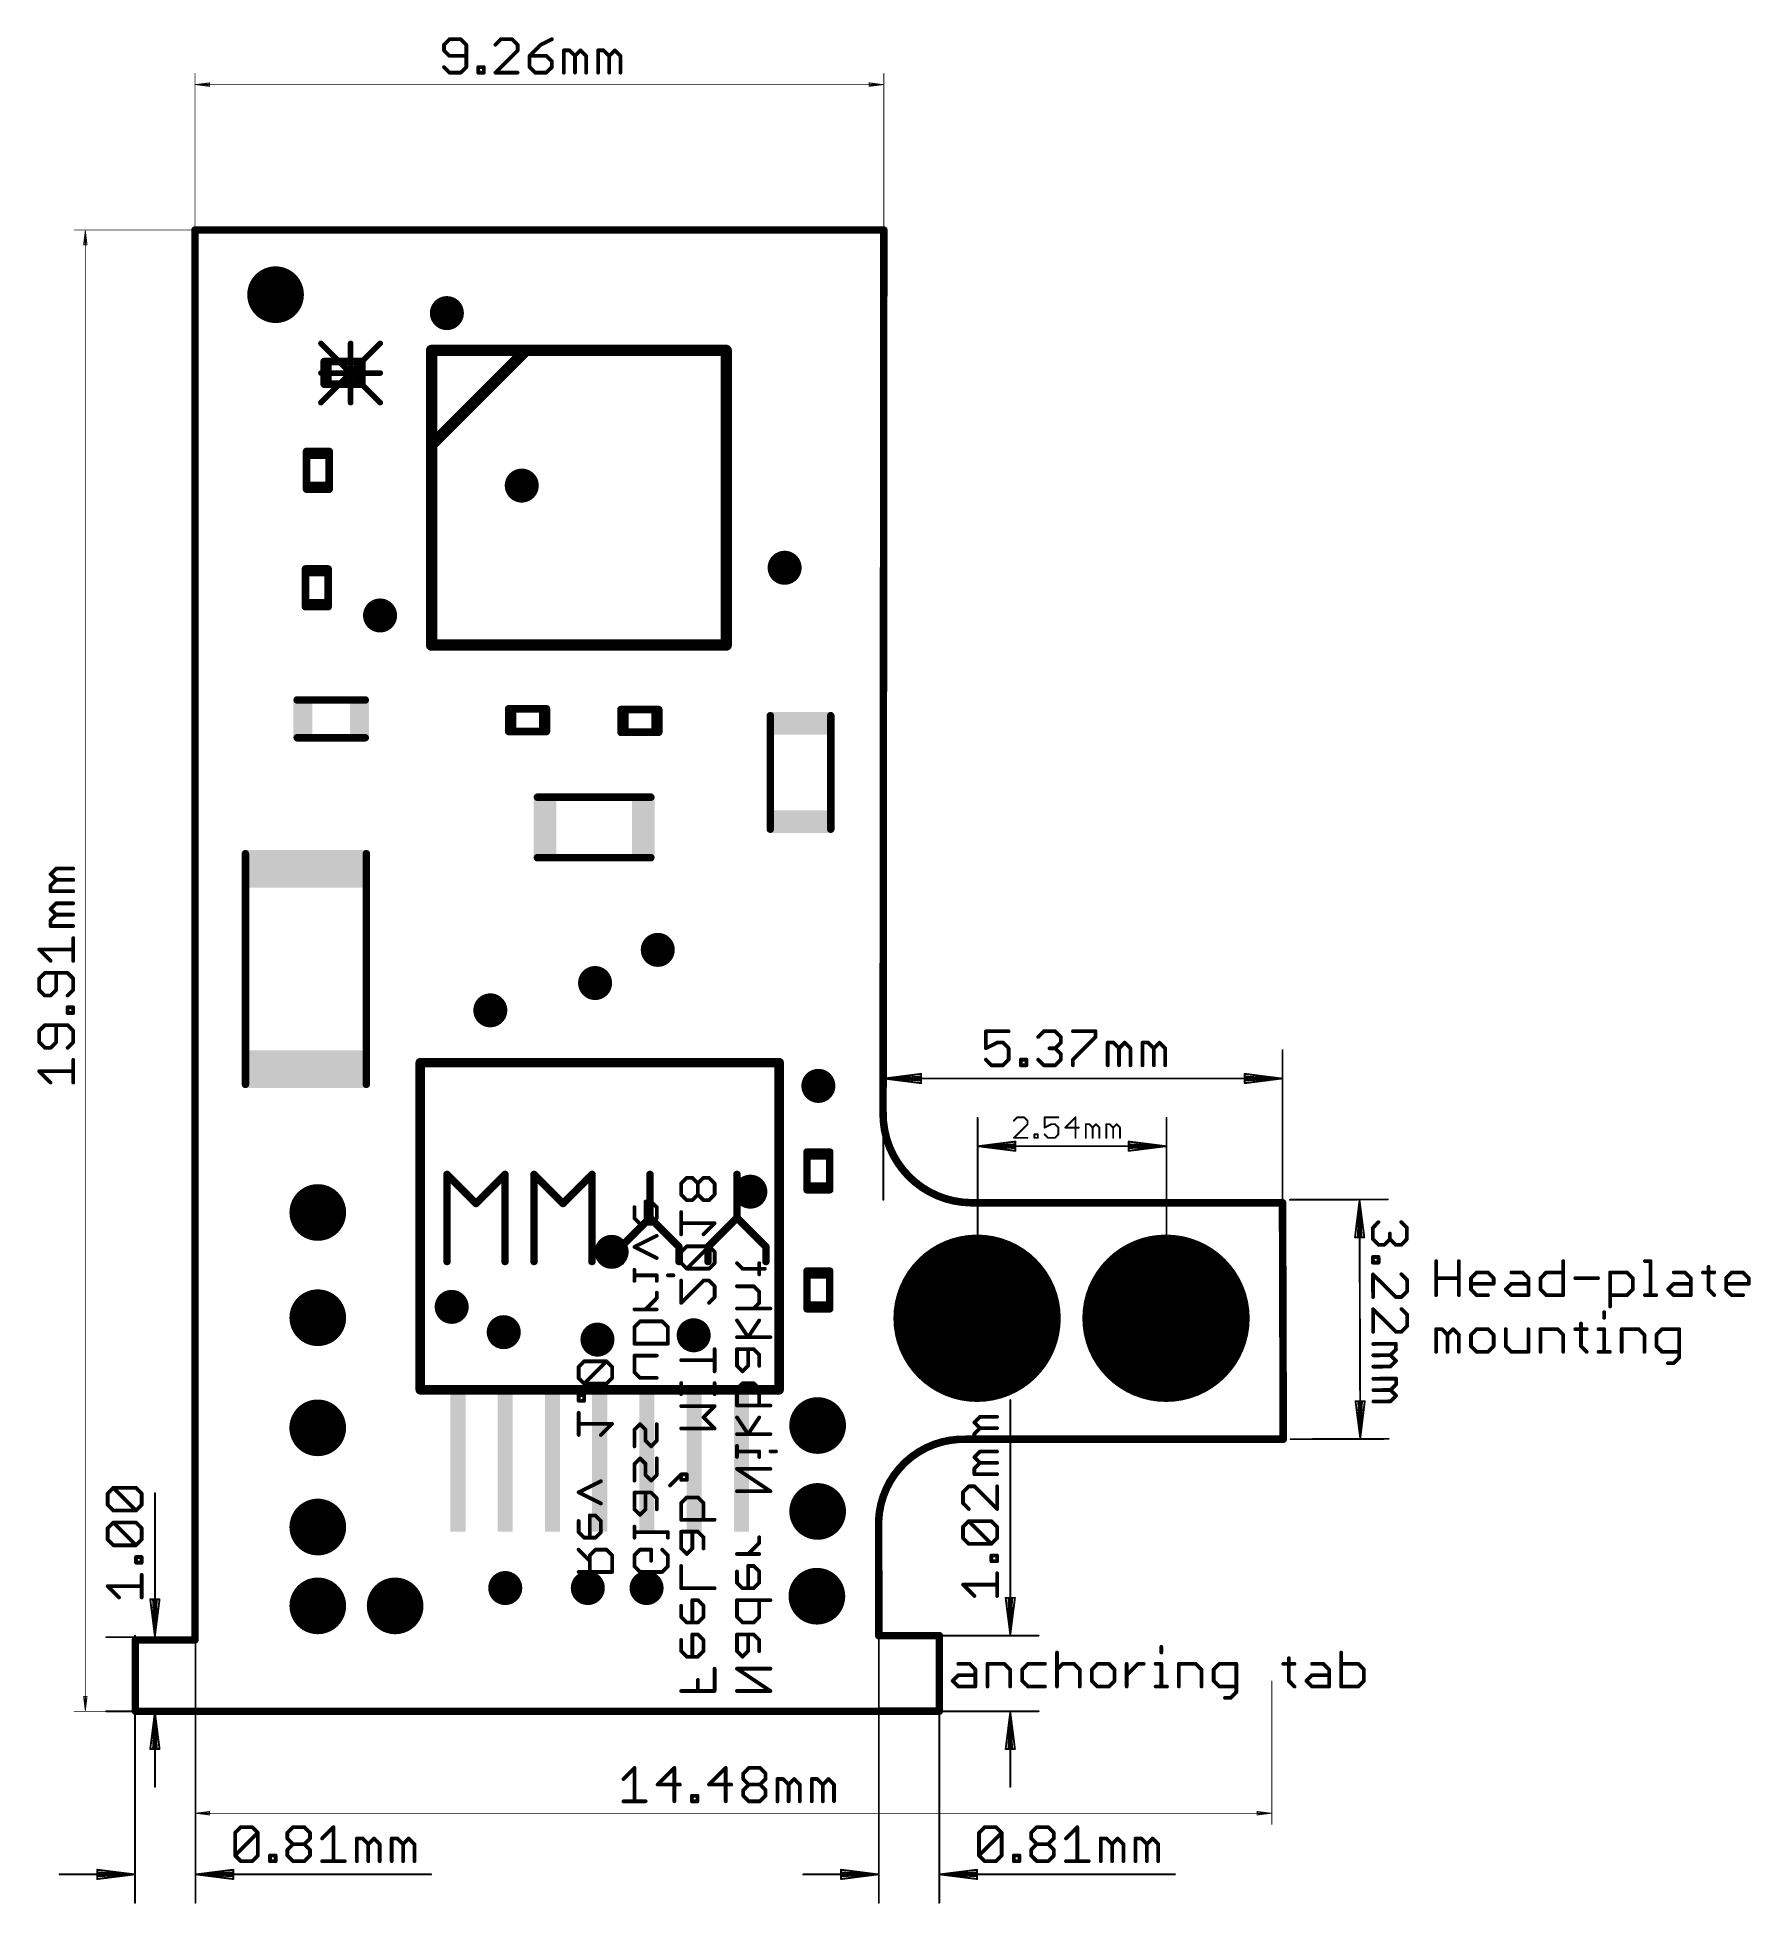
# Model space of a CAD drawing. Extents: x -2.9 to 20.2, y -3 to 22.1.
import ezdxf

# ---------------------------------------------------------------- set-up
doc = ezdxf.new("R2010")
doc.units = 0
for name, color, linetype in [('17', 82, 'CONTINUOUS'), ('18', 82, 'CONTINUOUS'), ('20', 7, 'CONTINUOUS'), ('22', 253, 'CONTINUOUS'), ('51', 254, 'CONTINUOUS')]:
    doc.layers.add(name, color=color, linetype=linetype)

# ---------------------------------------------------------------- blocks, each defined once
blk = doc.blocks.new('RECT')
blk.add_solid([(-0.5, -0.5), (0.5, -0.5), (-0.5, 0.5), (0.5, 0.5)])
blk = doc.blocks.new('ROUNDP')
at = {"const_width": 0.5}
blk.add_lwpolyline([(0, -0.25, 1), (0, 0.25, 1), (0, -0.25)], format="xyb", dxfattribs=at)
blk = doc.blocks.new('ROUNDV')
at = {"const_width": 0.5}
blk.add_lwpolyline([(0, -0.25, 1), (0, 0.25, 1), (0, -0.25)], format="xyb", dxfattribs=at)

msp = doc.modelspace()

# ---------------------------------------------------------------- linework, layer by layer
at = {"layer": '20'}
for points, const_width in [([(8.5, 19.508), (-0.762, 19.508)], 0.1), ([(-0.762, 19.508), (-0.762, 0.5524)], 0.1), ([(8.49, 7.6436), (8.5, 19.508)], 0.1), ([(9.67, 6.43), (13.86, 6.43)], 0.1016), ([(13.87, 3.2512), (13.86, 6.43)], 0.1016), ([(9.6, 3.25), (13.87, 3.2512)], 0.1016), ([(8.4328, 0.6096), (8.43, 2.17)], 0.1016), ([(-0.762, 0.5524), (-1.5624, 0.5524)], 0.1), ([(-1.5624, 0.5524), (-1.5624, -0.4064)], 0.1), ([(9.2456, 0.6096), (8.4328, 0.6096)], 0.1016), ([(9.2456, -0.4064), (9.2456, 0.6096)], 0.1016), ([(-1.5624, -0.4064), (8.4328, -0.4064)], 0.1), ([(8.4328, -0.4064), (9.2456, -0.4064)], 0.1016)]:
    msp.add_lwpolyline(points, dxfattribs=dict(at, const_width=const_width))
for points, const_width in [([(-0.762, 19.533, 1), (-0.762, 19.483)], 0.05), ([(-0.737, 19.508, 1), (-0.787, 19.508)], 0.05), ([(8.525, 19.508, 1), (8.475, 19.508)], 0.05), ([(8.5, 19.483, 1), (8.5, 19.533)], 0.05), ([(8.49, 7.64, 0.4142), (9.67, 6.43)], 0.1016), ([(8.5154, 7.6397, 1), (8.4646, 7.6403)], 0.0508), ([(8.465, 7.6436, 1), (8.515, 7.6436)], 0.05), ([(9.67, 6.4554, 1), (9.67, 6.4046)], 0.0508), ([(9.6697, 6.4046, 1), (9.6703, 6.4554)], 0.0508), ([(13.8854, 6.4301, 1), (13.8346, 6.4299)], 0.0508), ([(13.86, 6.4046, 1), (13.86, 6.4554)], 0.0508), ([(9.61, 3.25, 0.4142), (8.43, 2.15)], 0.1016), ([(9.6, 3.2754, 1), (9.6, 3.2246)], 0.0508), ([(9.6091, 3.2246, 1), (9.6109, 3.2754)], 0.0508), ([(13.8446, 3.2511, 1), (13.8954, 3.2513)], 0.0508), ([(13.87, 3.2258, 1), (13.87, 3.2766)], 0.0508), ([(8.4554, 2.17, 1), (8.4046, 2.17)], 0.0508), ([(8.4046, 2.1509, 1), (8.4554, 2.1491)], 0.0508), ([(-1.5624, 0.5774, 1), (-1.5624, 0.5274)], 0.05), ([(-1.5374, 0.5524, 1), (-1.5874, 0.5524)], 0.05), ([(-0.787, 0.5524, 1), (-0.737, 0.5524)], 0.05), ([(-0.762, 0.5274, 1), (-0.762, 0.5774)], 0.05), ([(8.4328, 0.635, 1), (8.4328, 0.5842)], 0.0508), ([(8.4074, 0.6096, 1), (8.4582, 0.6096)], 0.0508), ([(9.271, 0.6096, 1), (9.2202, 0.6096)], 0.0508), ([(9.2456, 0.5842, 1), (9.2456, 0.635)], 0.0508), ([(-1.5624, -0.3814, 1), (-1.5624, -0.4314)], 0.05), ([(-1.5874, -0.4064, 1), (-1.5374, -0.4064)], 0.05), ([(8.4328, -0.381, 1), (8.4328, -0.4318)], 0.0508), ([(8.4328, -0.4314, 1), (8.4328, -0.3814)], 0.05), ([(9.2202, -0.4064, 1), (9.271, -0.4064)], 0.0508), ([(9.2456, -0.4318, 1), (9.2456, -0.381)], 0.0508)]:
    msp.add_lwpolyline(points, format="xyb", dxfattribs=dict(at, const_width=const_width))
at = {"layer": '22', "const_width": 0.0508}
for points in [[(5.8503, 6.7647), (5.7754, 6.6898)], [(5.9253, 6.7647), (5.8503, 6.7647)], [(6.0002, 6.6898), (5.9253, 6.7647)], [(6.0751, 6.7647), (6.0002, 6.6898)], [(6.1501, 6.7647), (6.0751, 6.7647)], [(6.225, 6.6898), (6.1501, 6.7647)], [(5.7754, 6.6898), (5.7754, 6.5399)], [(5.7754, 6.5399), (5.8503, 6.465)], [(5.9253, 6.465), (6.0002, 6.5399)], [(6.0002, 6.5399), (6.0002, 6.6898)], [(6.0002, 6.5399), (6.0751, 6.465)], [(6.1501, 6.465), (6.225, 6.5399)], [(6.225, 6.5399), (6.225, 6.6898)], [(5.147, 6.3716), (5.147, 6.2217)], [(5.3718, 6.4465), (5.2969, 6.4465)], [(5.2969, 6.4465), (5.2969, 6.1468)], [(5.4467, 6.3716), (5.3718, 6.4465)], [(5.4467, 6.2217), (5.4467, 6.3716)], [(5.7754, 6.0046), (5.7754, 6.3043)], [(5.8503, 6.465), (5.9253, 6.465)], [(6.0751, 6.465), (6.1501, 6.465)], [(5.147, 6.2217), (5.2219, 6.1468)], [(5.2219, 6.1468), (5.3718, 6.1468)], [(5.3718, 6.1468), (5.4467, 6.2217)], [(6.225, 6.1544), (5.7754, 6.1544)], [(6.0751, 6.0046), (6.225, 6.1544)], [(5.147, 5.8363), (5.4467, 5.9861)], [(5.4467, 5.6864), (5.147, 5.8363)], [(5.8503, 5.8439), (5.7754, 5.769)], [(5.7754, 5.769), (5.7754, 5.6191)], [(6.1501, 5.8439), (5.8503, 5.8439)], [(5.8503, 5.5442), (6.1501, 5.8439)], [(6.225, 5.769), (6.1501, 5.8439)], [(6.225, 5.6191), (6.225, 5.769)], [(5.147, 5.3795), (5.147, 5.5293)], [(5.7754, 5.6191), (5.8503, 5.5442)], [(5.8503, 5.5442), (6.1501, 5.5442)], [(6.1501, 5.5442), (6.225, 5.6191)], [(6.6003, 5.5424), (6.5254, 5.6173)], [(6.9001, 5.5424), (6.6003, 5.5424)], [(6.8251, 5.4675), (6.8251, 5.6173)], [(5.4467, 5.4544), (5.147, 5.4544)], [(5.4467, 5.3795), (5.4467, 5.4544)], [(5.6715, 5.4544), (5.5966, 5.4544)], [(5.7754, 5.3835), (5.7754, 5.0838)], [(5.7754, 5.0838), (6.0751, 5.3835)], [(6.0751, 5.3835), (6.1501, 5.3835)], [(6.1501, 5.3835), (6.225, 5.3086)], [(6.225, 5.3086), (6.225, 5.1587)], [(6.7502, 5.3068), (6.5254, 5.3068)], [(6.8251, 5.2319), (6.7502, 5.3068)], [(5.147, 4.9958), (5.4467, 4.9958)], [(5.2969, 4.9958), (5.4467, 5.1457)], [(5.4467, 5.1457), (5.4467, 5.2206)], [(6.225, 5.1587), (6.1501, 5.0838)], [(6.975, 5.0071), (6.5254, 5.0071)], [(6.7502, 5.0071), (6.8251, 5.082)], [(6.8251, 5.082), (6.8251, 5.2319)], [(5.147, 4.7602), (5.2219, 4.8351)], [(5.147, 4.5354), (5.147, 4.7602)], [(5.2219, 4.8351), (5.5217, 4.8351)], [(5.5217, 4.8351), (5.5966, 4.7602)], [(5.5966, 4.7602), (5.5966, 4.5354)], [(6.5254, 4.8482), (6.6753, 4.6234)], [(6.6753, 4.6234), (6.8251, 4.8482)], [(5.5966, 4.5354), (5.147, 4.5354)], [(6.5254, 4.6234), (6.975, 4.6234)], [(4.4719, 4.298), (4.397, 4.2231)], [(4.7717, 4.298), (4.4719, 4.298)], [(4.4719, 3.9983), (4.7717, 4.298)], [(4.8466, 4.2231), (4.7717, 4.298)], [(5.147, 4.15), (5.147, 4.3747)], [(5.147, 4.3747), (5.4467, 4.3747)], [(5.7754, 4.3129), (6.225, 4.3129)], [(6.225, 4.163), (6.225, 4.4627)], [(6.7502, 4.4627), (6.5254, 4.4627)], [(6.5254, 4.4627), (6.5254, 4.2379)], [(6.6753, 4.2379), (6.6753, 4.4627)], [(6.8251, 4.3878), (6.7502, 4.4627)], [(6.8251, 4.2379), (6.8251, 4.3878)], [(4.397, 4.2231), (4.397, 4.0732)], [(4.397, 4.0732), (4.4719, 3.9983)], [(4.4719, 3.9983), (4.7717, 3.9983)], [(4.7717, 3.9983), (4.8466, 4.0732)], [(4.8466, 4.0732), (4.8466, 4.2231)], [(5.2219, 4.075), (5.147, 4.15)], [(5.4467, 4.075), (5.2219, 4.075)], [(5.7754, 3.8561), (5.7754, 4.0059)], [(6.225, 3.8561), (6.225, 4.0059)], [(6.5254, 4.2379), (6.6003, 4.163)], [(6.5254, 3.9274), (6.6003, 4.0023)], [(6.6003, 4.163), (6.6753, 4.2379)], [(6.6003, 4.0023), (6.7502, 4.0023)], [(6.7502, 4.0023), (6.8251, 3.9274)], [(4.4719, 3.843), (4.397, 3.843)], [(4.397, 3.843), (4.397, 3.7681)], [(4.397, 3.7681), (4.4719, 3.7681)], [(4.4719, 3.7681), (4.4719, 3.843)], [(5.7754, 3.931), (6.225, 3.931)], [(6.5254, 3.7026), (6.5254, 3.9274)], [(6.8251, 3.9274), (6.8251, 3.7026)], [(4.397, 3.3077), (4.397, 3.6074)], [(6.225, 3.6954), (5.7754, 3.6954)], [(6.0751, 3.5456), (6.225, 3.6954)], [(6.225, 3.3957), (6.0751, 3.5456)], [(6.975, 3.7026), (6.5254, 3.7026)], [(6.5254, 3.5438), (6.6753, 3.319)], [(6.6753, 3.319), (6.8251, 3.5438)], [(4.8466, 3.4576), (4.397, 3.4576)], [(4.6967, 3.3077), (4.8466, 3.4576)], [(5.147, 3.379), (5.2219, 3.454)], [(5.147, 3.1542), (5.147, 3.379)], [(5.2219, 3.454), (5.2969, 3.379)], [(5.2969, 3.379), (5.2969, 3.2292)], [(5.4467, 3.2292), (5.4467, 3.454)], [(5.7754, 3.3957), (6.225, 3.3957)], [(6.5254, 3.319), (6.975, 3.319)], [(5.147, 2.9186), (5.2219, 2.9936)], [(5.2219, 2.9936), (5.2969, 2.9186)], [(5.2969, 3.2292), (5.3718, 3.1542)], [(5.3718, 3.1542), (5.4467, 3.2292)], [(5.4467, 2.7688), (5.4467, 2.9936)], [(6.5254, 3.012), (6.5254, 3.1619)], [(6.8251, 3.087), (6.5254, 3.087)], [(6.8251, 3.012), (6.8251, 3.087)], [(7.0499, 3.087), (6.975, 3.087)], [(5.147, 2.6939), (5.147, 2.9186)], [(5.2969, 2.9186), (5.2969, 2.7688)], [(5.2969, 2.7688), (5.3718, 2.6939)], [(5.3718, 2.6939), (5.4467, 2.7688)], [(5.6255, 2.6284), (5.7754, 2.7782)], [(5.7754, 2.7782), (5.8503, 2.7782)], [(5.7754, 2.7033), (5.7754, 2.7782)], [(5.8503, 2.7782), (5.8503, 2.7033)], [(6.975, 2.5516), (6.5254, 2.8514)], [(6.5254, 2.8514), (6.975, 2.8514)], [(4.397, 2.5368), (4.6967, 2.6866)], [(4.6967, 2.3869), (4.397, 2.5368)], [(5.3718, 2.5332), (5.147, 2.5332)], [(5.147, 2.5332), (5.147, 2.3084)], [(5.2969, 2.3084), (5.2969, 2.5332)], [(5.4467, 2.4583), (5.3718, 2.5332)], [(5.8503, 2.7033), (5.7754, 2.7033)], [(6.5254, 2.5516), (6.975, 2.5516)], [(5.147, 2.3084), (5.2219, 2.2335)], [(5.2219, 2.2335), (5.2969, 2.3084)], [(5.4467, 2.3084), (5.4467, 2.4583)], [(5.7754, 2.3928), (5.8503, 2.4677)], [(5.7754, 2.168), (5.7754, 2.3928)], [(5.8503, 2.4677), (6.0002, 2.4677)], [(6.0002, 2.4677), (6.0751, 2.3928)], [(6.0751, 2.3928), (6.0751, 2.168)], [(4.397, 2.1513), (4.397, 2.0015)], [(4.397, 2.0015), (4.4719, 1.9265)], [(4.6218, 2.2263), (4.5469, 2.2263)], [(4.5469, 2.2263), (4.5469, 1.9265)], [(4.6967, 2.1513), (4.6218, 2.2263)], [(4.6218, 1.9265), (4.6967, 2.0015)], [(4.6967, 2.0015), (4.6967, 2.1513)], [(5.147, 1.9265), (5.147, 2.0764)], [(5.5966, 2.0015), (5.147, 2.0015)], [(5.5966, 1.9265), (5.5966, 2.0015)], [(6.225, 2.168), (5.7754, 2.168)], [(6.0002, 2.0073), (5.7754, 2.0073)], [(5.7754, 2.0073), (5.7754, 1.7825)], [(5.9253, 1.7825), (5.9253, 2.0073)], [(6.0751, 1.9324), (6.0002, 2.0073)], [(4.5469, 1.616), (4.397, 1.7659)], [(4.4719, 1.9265), (4.6218, 1.9265)], [(4.6218, 1.7659), (4.5469, 1.6909)], [(4.7717, 1.7659), (4.6218, 1.7659)], [(4.8466, 1.6909), (4.7717, 1.7659)], [(5.147, 1.6909), (5.2219, 1.7659)], [(5.2219, 1.7659), (5.3718, 1.7659)], [(5.3718, 1.7659), (5.3718, 1.616)], [(5.5217, 1.7659), (5.5966, 1.6909)], [(5.7754, 1.7825), (5.8503, 1.7076)], [(5.8503, 1.7076), (5.9253, 1.7825)], [(6.0751, 1.7825), (6.0751, 1.9324)], [(6.6753, 1.7076), (6.8251, 1.8575)], [(6.8251, 1.8575), (6.8251, 1.9324)], [(4.5469, 1.6909), (4.5469, 1.4661)], [(4.8466, 1.4661), (4.8466, 1.6909)], [(5.147, 1.5411), (5.147, 1.6909)], [(5.2219, 1.4661), (5.147, 1.5411)], [(5.5966, 1.5411), (5.5217, 1.4661)], [(5.5966, 1.6909), (5.5966, 1.5411)], [(5.7754, 1.2472), (5.7754, 1.5469)], [(6.5254, 1.7076), (6.8251, 1.7076)], [(6.7502, 1.5469), (6.6753, 1.5469)], [(6.6753, 1.5469), (6.6753, 1.2472)], [(6.8251, 1.472), (6.7502, 1.5469)], [(4.397, 1.4661), (4.8466, 1.4661)], [(5.5217, 1.4661), (5.2219, 1.4661)], [(6.225, 1.2472), (5.7754, 1.2472)], [(6.5254, 1.472), (6.5254, 1.3221)], [(6.5254, 1.3221), (6.6003, 1.2472)], [(6.6003, 1.2472), (6.7502, 1.2472)], [(6.7502, 1.2472), (6.8251, 1.3221)], [(6.8251, 1.3221), (6.8251, 1.472)], [(5.7754, 1.0116), (5.7754, 0.8617)], [(6.0002, 1.0865), (5.9253, 1.0865)], [(5.9253, 1.0865), (5.9253, 0.7868)], [(6.0751, 1.0116), (6.0002, 1.0865)], [(6.0751, 0.8617), (6.0751, 1.0116)], [(6.975, 1.0865), (6.5254, 1.0865)], [(6.5254, 1.0865), (6.5254, 0.8617)], [(6.8251, 0.8617), (6.8251, 1.0865)], [(5.7754, 0.8617), (5.8503, 0.7868)], [(5.8503, 0.7868), (6.0002, 0.7868)], [(6.0002, 0.7868), (6.0751, 0.8617)], [(6.5254, 0.8617), (6.6003, 0.7868)], [(6.6003, 0.7868), (6.7502, 0.7868)], [(6.7502, 0.7868), (6.8251, 0.8617)], [(5.7754, 0.5512), (5.7754, 0.4014)], [(6.0002, 0.6261), (5.9253, 0.6261)], [(5.9253, 0.6261), (5.9253, 0.3264)], [(6.0751, 0.5512), (6.0002, 0.6261)], [(6.0751, 0.4014), (6.0751, 0.5512)], [(6.7502, 0.6261), (6.5254, 0.6261)], [(6.5254, 0.6261), (6.5254, 0.4014)], [(6.6753, 0.4014), (6.6753, 0.6261)], [(6.8251, 0.5512), (6.7502, 0.6261)], [(6.8251, 0.4014), (6.8251, 0.5512)], [(5.7754, 0.4014), (5.8503, 0.3264)], [(5.8503, 0.3264), (6.0002, 0.3264)], [(6.0002, 0.3264), (6.0751, 0.4014)], [(6.5254, 0.4014), (6.6003, 0.3264)], [(6.6003, 0.3264), (6.6753, 0.4014)], [(6.0002, -0.134), (6.0002, 0.0159)], [(6.225, -0.134), (6.225, 0.1658)], [(6.975, -0.134), (6.5254, 0.1658)], [(6.5254, 0.1658), (6.975, 0.1658)], [(5.7754, -0.134), (6.225, -0.134)], [(6.5254, -0.134), (6.975, -0.134)]]:
    msp.add_lwpolyline(points, dxfattribs=at)
at = {"layer": '22', "const_width": 0.0254}
for points in [[(5.8503, 6.7774, 1), (5.8503, 6.752)], [(5.8593, 6.7557, 1), (5.8413, 6.7737)], [(5.9342, 6.7737, 1), (5.9163, 6.7557)], [(5.9253, 6.752, 1), (5.9253, 6.7774)], [(6.0751, 6.7774, 1), (6.0751, 6.752)], [(6.0841, 6.7557, 1), (6.0661, 6.7737)], [(6.159, 6.7737, 1), (6.1411, 6.7557)], [(6.1501, 6.752, 1), (6.1501, 6.7774)], [(5.7881, 6.6898, 1), (5.7627, 6.6898)], [(5.7664, 6.6987, 1), (5.7844, 6.6808)], [(5.7844, 6.5489, 1), (5.7664, 6.5309)], [(5.7627, 6.5399, 1), (5.7881, 6.5399)], [(6.0129, 6.6898, 1), (5.9875, 6.6898)], [(5.9912, 6.6987, 1), (6.0092, 6.6808)], [(6.0092, 6.5489, 1), (5.9912, 6.5309)], [(5.9875, 6.5399, 1), (6.0129, 6.5399)], [(5.9912, 6.6808, 1), (6.0092, 6.6987)], [(6.0092, 6.5309, 1), (5.9912, 6.5489)], [(6.2377, 6.6898, 1), (6.2123, 6.6898)], [(6.2123, 6.5399, 1), (6.2377, 6.5399)], [(6.216, 6.6808, 1), (6.234, 6.6987)], [(6.234, 6.5309, 1), (6.216, 6.5489)], [(5.1597, 6.3716, 1), (5.1343, 6.3716)], [(5.2969, 6.4592, 1), (5.2969, 6.4338)], [(5.3096, 6.4465, 1), (5.2842, 6.4465)], [(5.3808, 6.4555, 1), (5.3628, 6.4375)], [(5.3718, 6.4338, 1), (5.3718, 6.4592)], [(5.4594, 6.3716, 1), (5.434, 6.3716)], [(5.4377, 6.3626, 1), (5.4557, 6.3806)], [(5.7881, 6.3043, 1), (5.7627, 6.3043)], [(5.8503, 6.4777, 1), (5.8503, 6.4523)], [(5.8413, 6.456, 1), (5.8593, 6.4739)], [(5.9163, 6.4739, 1), (5.9342, 6.456)], [(5.9253, 6.4523, 1), (5.9253, 6.4777)], [(6.0751, 6.4777, 1), (6.0751, 6.4523)], [(6.0661, 6.456, 1), (6.0841, 6.4739)], [(6.1411, 6.4739, 1), (6.159, 6.456)], [(6.1501, 6.4523, 1), (6.1501, 6.4777)], [(5.156, 6.2307, 1), (5.138, 6.2127)], [(5.1343, 6.2217, 1), (5.1597, 6.2217)], [(5.2219, 6.1595, 1), (5.2219, 6.1341)], [(5.2129, 6.1378, 1), (5.2309, 6.1558)], [(5.2842, 6.1468, 1), (5.3096, 6.1468)], [(5.3628, 6.1558, 1), (5.3808, 6.1378)], [(5.3718, 6.1341, 1), (5.3718, 6.1595)], [(5.434, 6.2217, 1), (5.4594, 6.2217)], [(5.4557, 6.2127, 1), (5.4377, 6.2307)], [(5.7754, 6.1671, 1), (5.7754, 6.1417)], [(6.0661, 6.0136, 1), (6.0841, 5.9956)], [(6.234, 6.1455, 1), (6.216, 6.1634)], [(6.225, 6.1417, 1), (6.225, 6.1671)], [(5.1527, 5.8476, 1), (5.1413, 5.8249)], [(5.1413, 5.8476, 1), (5.1527, 5.8249)], [(5.4524, 5.9748, 1), (5.441, 5.9975)], [(5.7627, 6.0046, 1), (5.7881, 6.0046)], [(5.7881, 5.769, 1), (5.7627, 5.769)], [(5.7664, 5.778, 1), (5.7844, 5.76)], [(5.8503, 5.8566, 1), (5.8503, 5.8312)], [(5.8593, 5.8349, 1), (5.8413, 5.8529)], [(6.159, 5.8529, 1), (6.1411, 5.8349)], [(6.159, 5.8349, 1), (6.1411, 5.8529)], [(6.1501, 5.8312, 1), (6.1501, 5.8566)], [(6.2377, 5.769, 1), (6.2123, 5.769)], [(6.216, 5.76, 1), (6.234, 5.778)], [(5.1597, 5.5293, 1), (5.1343, 5.5293)], [(5.441, 5.675, 1), (5.4524, 5.6977)], [(5.7844, 5.6281, 1), (5.7664, 5.6101)], [(5.7627, 5.6191, 1), (5.7881, 5.6191)], [(5.8503, 5.5569, 1), (5.8503, 5.5315)], [(5.8413, 5.5532, 1), (5.8593, 5.5352)], [(5.8413, 5.5352, 1), (5.8593, 5.5532)], [(6.1411, 5.5532, 1), (6.159, 5.5352)], [(6.1501, 5.5315, 1), (6.1501, 5.5569)], [(6.2123, 5.6191, 1), (6.2377, 5.6191)], [(6.234, 5.6101, 1), (6.216, 5.6281)], [(6.5344, 5.6263, 1), (6.5164, 5.6083)], [(6.6003, 5.5551, 1), (6.6003, 5.5297)], [(6.5913, 5.5334, 1), (6.6093, 5.5514)], [(6.8378, 5.6173, 1), (6.8124, 5.6173)], [(6.9001, 5.5297, 1), (6.9001, 5.5551)], [(5.147, 5.4671, 1), (5.147, 5.4417)], [(5.1343, 5.3795, 1), (5.1597, 5.3795)], [(5.4594, 5.4544, 1), (5.434, 5.4544)], [(5.434, 5.3795, 1), (5.4594, 5.3795)], [(5.4467, 5.4417, 1), (5.4467, 5.4671)], [(5.5966, 5.4671, 1), (5.5966, 5.4417)], [(5.6715, 5.4417, 1), (5.6715, 5.4671)], [(5.7881, 5.3835, 1), (5.7627, 5.3835)], [(6.0751, 5.3962, 1), (6.0751, 5.3708)], [(6.0841, 5.3745, 1), (6.0661, 5.3925)], [(6.159, 5.3925, 1), (6.1411, 5.3745)], [(6.1501, 5.3708, 1), (6.1501, 5.3962)], [(6.2377, 5.3086, 1), (6.2123, 5.3086)], [(6.216, 5.2996, 1), (6.234, 5.3176)], [(6.5254, 5.3195, 1), (6.5254, 5.2941)], [(6.7592, 5.3158, 1), (6.7412, 5.2978)], [(6.7502, 5.2941, 1), (6.7502, 5.3195)], [(6.8124, 5.4675, 1), (6.8378, 5.4675)], [(5.147, 5.0085, 1), (5.147, 4.9831)], [(5.4594, 5.2206, 1), (5.434, 5.2206)], [(5.434, 5.1457, 1), (5.4594, 5.1457)], [(5.4557, 5.1367, 1), (5.4377, 5.1546)], [(5.4467, 4.9831, 1), (5.4467, 5.0085)], [(5.7664, 5.0928, 1), (5.7844, 5.0748)], [(5.7627, 5.0838, 1), (5.7881, 5.0838)], [(6.1411, 5.0928, 1), (6.159, 5.0748)], [(6.2123, 5.1587, 1), (6.2377, 5.1587)], [(6.234, 5.1497, 1), (6.216, 5.1677)], [(6.5254, 5.0198, 1), (6.5254, 4.9944)], [(6.7412, 5.016, 1), (6.7592, 4.9981)], [(6.8378, 5.2319, 1), (6.8124, 5.2319)], [(6.8124, 5.082, 1), (6.8378, 5.082)], [(6.8161, 5.2229, 1), (6.8341, 5.2408)], [(6.8341, 5.073, 1), (6.8161, 5.091)], [(6.975, 4.9944, 1), (6.975, 5.0198)], [(5.1597, 4.7602, 1), (5.1343, 4.7602)], [(5.138, 4.7692, 1), (5.156, 4.7512)], [(5.2219, 4.8478, 1), (5.2219, 4.8224)], [(5.2309, 4.8262, 1), (5.2129, 4.8441)], [(5.2879, 5.0048, 1), (5.3058, 4.9868)], [(5.5306, 4.8441, 1), (5.5127, 4.8262)], [(5.5217, 4.8224, 1), (5.5217, 4.8478)], [(5.6093, 4.7602, 1), (5.5839, 4.7602)], [(5.5876, 4.7512, 1), (5.6056, 4.7692)], [(6.536, 4.8552, 1), (6.5148, 4.8412)], [(6.8357, 4.8412, 1), (6.8146, 4.8552)], [(5.147, 4.5481, 1), (5.147, 4.5227)], [(5.1343, 4.5354, 1), (5.1597, 4.5354)], [(5.5839, 4.5354, 1), (5.6093, 4.5354)], [(5.5966, 4.5227, 1), (5.5966, 4.5481)], [(6.5254, 4.6361, 1), (6.5254, 4.6107)], [(6.6647, 4.6305, 1), (6.6858, 4.6164)], [(6.6647, 4.6164, 1), (6.6858, 4.6305)], [(6.975, 4.6107, 1), (6.975, 4.6361)], [(4.4719, 4.3107, 1), (4.4719, 4.2853)], [(4.4809, 4.289, 1), (4.4629, 4.307)], [(4.7806, 4.307, 1), (4.7627, 4.289)], [(4.7806, 4.289, 1), (4.7627, 4.307)], [(4.7717, 4.2853, 1), (4.7717, 4.3107)], [(5.1597, 4.3747, 1), (5.1343, 4.3747)], [(5.147, 4.3874, 1), (5.147, 4.362)], [(5.4467, 4.362, 1), (5.4467, 4.3874)], [(5.7754, 4.3256, 1), (5.7754, 4.3002)], [(6.2377, 4.4627, 1), (6.2123, 4.4627)], [(6.225, 4.3002, 1), (6.225, 4.3256)], [(6.5254, 4.4754, 1), (6.5254, 4.45)], [(6.5381, 4.4627, 1), (6.5127, 4.4627)], [(6.688, 4.4627, 1), (6.6626, 4.4627)], [(6.7592, 4.4717, 1), (6.7412, 4.4538)], [(6.7502, 4.45, 1), (6.7502, 4.4754)], [(6.8378, 4.3878, 1), (6.8124, 4.3878)], [(6.8161, 4.3788, 1), (6.8341, 4.3968)], [(4.4097, 4.2231, 1), (4.3843, 4.2231)], [(4.388, 4.2321, 1), (4.406, 4.2141)], [(4.406, 4.0822, 1), (4.388, 4.0642)], [(4.3843, 4.0732, 1), (4.4097, 4.0732)], [(4.4719, 4.011, 1), (4.4719, 3.9856)], [(4.4629, 4.0073, 1), (4.4809, 3.9893)], [(4.4629, 3.9893, 1), (4.4809, 4.0073)], [(4.7627, 4.0073, 1), (4.7806, 3.9893)], [(4.7717, 3.9856, 1), (4.7717, 4.011)], [(4.8593, 4.2231, 1), (4.8339, 4.2231)], [(4.8339, 4.0732, 1), (4.8593, 4.0732)], [(4.8376, 4.2141, 1), (4.8556, 4.2321)], [(4.8556, 4.0642, 1), (4.8376, 4.0822)], [(5.156, 4.1589, 1), (5.138, 4.141)], [(5.1343, 4.15, 1), (5.1597, 4.15)], [(5.2219, 4.0877, 1), (5.2219, 4.0623)], [(5.2129, 4.066, 1), (5.2309, 4.084)], [(5.4467, 4.0623, 1), (5.4467, 4.0877)], [(5.7881, 4.0059, 1), (5.7627, 4.0059)], [(6.2123, 4.163, 1), (6.2377, 4.163)], [(6.2377, 4.0059, 1), (6.2123, 4.0059)], [(6.5344, 4.2469, 1), (6.5164, 4.229)], [(6.5127, 4.2379, 1), (6.5381, 4.2379)], [(6.5913, 4.172, 1), (6.6093, 4.154)], [(6.6003, 4.015, 1), (6.6003, 3.9896)], [(6.5913, 4.154, 1), (6.6093, 4.172)], [(6.6093, 3.9934, 1), (6.5913, 4.0113)], [(6.6626, 4.2379, 1), (6.688, 4.2379)], [(6.6842, 4.229, 1), (6.6663, 4.2469)], [(6.7592, 4.0113, 1), (6.7412, 3.9934)], [(6.7502, 3.9896, 1), (6.7502, 4.015)], [(6.8124, 4.2379, 1), (6.8378, 4.2379)], [(4.397, 3.8557, 1), (4.397, 3.8303)], [(4.4097, 3.843, 1), (4.3843, 3.843)], [(4.397, 3.7808, 1), (4.397, 3.7554)], [(4.3843, 3.7681, 1), (4.4097, 3.7681)], [(4.4846, 3.843, 1), (4.4592, 3.843)], [(4.4592, 3.7681, 1), (4.4846, 3.7681)], [(4.4719, 3.8303, 1), (4.4719, 3.8557)], [(4.4719, 3.7554, 1), (4.4719, 3.7808)], [(5.7754, 3.9437, 1), (5.7754, 3.9183)], [(5.7627, 3.8561, 1), (5.7881, 3.8561)], [(6.2123, 3.8561, 1), (6.2377, 3.8561)], [(6.225, 3.9183, 1), (6.225, 3.9437)], [(6.5381, 3.9274, 1), (6.5127, 3.9274)], [(6.5164, 3.9364, 1), (6.5344, 3.9184)], [(6.8378, 3.9274, 1), (6.8124, 3.9274)], [(6.8161, 3.9184, 1), (6.8341, 3.9364)], [(4.4097, 3.6074, 1), (4.3843, 3.6074)], [(5.7754, 3.7081, 1), (5.7754, 3.6827)], [(6.0841, 3.5545, 1), (6.0661, 3.5366)], [(6.0661, 3.5545, 1), (6.0841, 3.5366)], [(6.234, 3.6864, 1), (6.216, 3.7044)], [(6.225, 3.6827, 1), (6.225, 3.7081)], [(6.5254, 3.7153, 1), (6.5254, 3.6899)], [(6.5127, 3.7026, 1), (6.5381, 3.7026)], [(6.536, 3.5508, 1), (6.5148, 3.5367)], [(6.8124, 3.7026, 1), (6.8378, 3.7026)], [(6.8357, 3.5367, 1), (6.8146, 3.5508)], [(6.975, 3.6899, 1), (6.975, 3.7153)], [(4.397, 3.4703, 1), (4.397, 3.4449)], [(4.3843, 3.3077, 1), (4.4097, 3.3077)], [(4.6877, 3.3167, 1), (4.7057, 3.2987)], [(4.8556, 3.4486, 1), (4.8376, 3.4665)], [(4.8466, 3.4449, 1), (4.8466, 3.4703)], [(5.1597, 3.379, 1), (5.1343, 3.379)], [(5.138, 3.388, 1), (5.156, 3.3701)], [(5.2309, 3.4629, 1), (5.2129, 3.445)], [(5.2309, 3.445, 1), (5.2129, 3.4629)], [(5.3096, 3.379, 1), (5.2842, 3.379)], [(5.2879, 3.3701, 1), (5.3058, 3.388)], [(5.4594, 3.454, 1), (5.434, 3.454)], [(5.7754, 3.4084, 1), (5.7754, 3.383)], [(6.216, 3.3867, 1), (6.234, 3.4047)], [(6.225, 3.383, 1), (6.225, 3.4084)], [(6.5254, 3.3317, 1), (6.5254, 3.3063)], [(6.6647, 3.326, 1), (6.6858, 3.3119)], [(6.6647, 3.3119, 1), (6.6858, 3.326)], [(6.975, 3.3063, 1), (6.975, 3.3317)], [(5.1343, 3.1542, 1), (5.1597, 3.1542)], [(5.2309, 3.0026, 1), (5.2129, 2.9846)], [(5.2309, 2.9846, 1), (5.2129, 3.0026)], [(5.3058, 3.2381, 1), (5.2879, 3.2202)], [(5.2842, 3.2292, 1), (5.3096, 3.2292)], [(5.3628, 3.1632, 1), (5.3808, 3.1453)], [(5.3628, 3.1453, 1), (5.3808, 3.1632)], [(5.434, 3.2292, 1), (5.4594, 3.2292)], [(5.4594, 2.9936, 1), (5.434, 2.9936)], [(5.4557, 3.2202, 1), (5.4377, 3.2381)], [(6.5381, 3.1619, 1), (6.5127, 3.1619)], [(6.5254, 3.0997, 1), (6.5254, 3.0743)], [(6.5127, 3.012, 1), (6.5381, 3.012)], [(6.8378, 3.087, 1), (6.8124, 3.087)], [(6.8124, 3.012, 1), (6.8378, 3.012)], [(6.8251, 3.0743, 1), (6.8251, 3.0997)], [(6.975, 3.0997, 1), (6.975, 3.0743)], [(7.0499, 3.0743, 1), (7.0499, 3.0997)], [(5.1597, 2.9186, 1), (5.1343, 2.9186)], [(5.138, 2.9276, 1), (5.156, 2.9097)], [(5.3096, 2.9186, 1), (5.2842, 2.9186)], [(5.3058, 2.7778, 1), (5.2879, 2.7598)], [(5.2842, 2.7688, 1), (5.3096, 2.7688)], [(5.2879, 2.9097, 1), (5.3058, 2.9276)], [(5.434, 2.7688, 1), (5.4594, 2.7688)], [(5.4557, 2.7598, 1), (5.4377, 2.7778)], [(5.7754, 2.7909, 1), (5.7754, 2.7655)], [(5.7881, 2.7782, 1), (5.7627, 2.7782)], [(5.7844, 2.7693, 1), (5.7664, 2.7872)], [(5.863, 2.7782, 1), (5.8376, 2.7782)], [(5.8503, 2.7655, 1), (5.8503, 2.7909)], [(6.5254, 2.8641, 1), (6.5254, 2.8387)], [(6.5324, 2.8619, 1), (6.5184, 2.8408)], [(6.975, 2.8387, 1), (6.975, 2.8641)], [(4.4027, 2.5481, 1), (4.3913, 2.5254)], [(4.3913, 2.5481, 1), (4.4027, 2.5254)], [(4.7024, 2.6753, 1), (4.691, 2.698)], [(5.1343, 2.6939, 1), (5.1597, 2.6939)], [(5.147, 2.5459, 1), (5.147, 2.5205)], [(5.1597, 2.5332, 1), (5.1343, 2.5332)], [(5.3096, 2.5332, 1), (5.2842, 2.5332)], [(5.3628, 2.7028, 1), (5.3808, 2.6849)], [(5.3808, 2.5422, 1), (5.3628, 2.5242)], [(5.3628, 2.6849, 1), (5.3808, 2.7028)], [(5.3718, 2.5205, 1), (5.3718, 2.5459)], [(5.6166, 2.6374, 1), (5.6345, 2.6194)], [(5.7754, 2.716, 1), (5.7754, 2.6906)], [(5.7627, 2.7033, 1), (5.7881, 2.7033)], [(5.8376, 2.7033, 1), (5.863, 2.7033)], [(5.8503, 2.6906, 1), (5.8503, 2.716)], [(6.5254, 2.5643, 1), (6.5254, 2.5389)], [(6.9679, 2.5411, 1), (6.982, 2.5622)], [(6.975, 2.5389, 1), (6.975, 2.5643)], [(4.691, 2.3756, 1), (4.7024, 2.3983)], [(5.156, 2.3174, 1), (5.138, 2.2994)], [(5.1343, 2.3084, 1), (5.1597, 2.3084)], [(5.2842, 2.3084, 1), (5.3096, 2.3084)], [(5.3058, 2.2994, 1), (5.2879, 2.3174)], [(5.4594, 2.4583, 1), (5.434, 2.4583)], [(5.434, 2.3084, 1), (5.4594, 2.3084)], [(5.4377, 2.4493, 1), (5.4557, 2.4672)], [(5.7881, 2.3928, 1), (5.7627, 2.3928)], [(5.7664, 2.4018, 1), (5.7844, 2.3838)], [(5.8503, 2.4804, 1), (5.8503, 2.455)], [(5.8593, 2.4587, 1), (5.8413, 2.4767)], [(6.0092, 2.4767, 1), (5.9912, 2.4587)], [(6.0002, 2.455, 1), (6.0002, 2.4804)], [(6.0878, 2.3928, 1), (6.0624, 2.3928)], [(6.0661, 2.3838, 1), (6.0841, 2.4018)], [(4.4097, 2.1513, 1), (4.3843, 2.1513)], [(4.406, 2.0104, 1), (4.388, 1.9925)], [(4.3843, 2.0015, 1), (4.4097, 2.0015)], [(4.5469, 2.239, 1), (4.5469, 2.2136)], [(4.5596, 2.2263, 1), (4.5342, 2.2263)], [(4.6308, 2.2352, 1), (4.6128, 2.2173)], [(4.6218, 2.2136, 1), (4.6218, 2.239)], [(4.7094, 2.1513, 1), (4.684, 2.1513)], [(4.684, 2.0015, 1), (4.7094, 2.0015)], [(4.6877, 2.1423, 1), (4.7057, 2.1603)], [(4.7057, 1.9925, 1), (4.6877, 2.0104)], [(5.1597, 2.0764, 1), (5.1343, 2.0764)], [(5.147, 2.0142, 1), (5.147, 1.9888)], [(5.2129, 2.2424, 1), (5.2309, 2.2245)], [(5.2129, 2.2245, 1), (5.2309, 2.2424)], [(5.6093, 2.0015, 1), (5.5839, 2.0015)], [(5.5966, 1.9888, 1), (5.5966, 2.0142)], [(5.7754, 2.1807, 1), (5.7754, 2.1553)], [(5.7627, 2.168, 1), (5.7881, 2.168)], [(5.7754, 2.02, 1), (5.7754, 1.9946)], [(5.7881, 2.0073, 1), (5.7627, 2.0073)], [(5.938, 2.0073, 1), (5.9126, 2.0073)], [(6.0092, 2.0163, 1), (5.9912, 1.9983)], [(6.0002, 1.9946, 1), (6.0002, 2.02)], [(6.0624, 2.168, 1), (6.0878, 2.168)], [(6.225, 2.1553, 1), (6.225, 2.1807)], [(4.406, 1.7748, 1), (4.388, 1.7569)], [(4.4719, 1.9392, 1), (4.4719, 1.9138)], [(4.4629, 1.9176, 1), (4.4809, 1.9355)], [(4.5342, 1.9265, 1), (4.5596, 1.9265)], [(4.6128, 1.9355, 1), (4.6308, 1.9176)], [(4.6218, 1.7786, 1), (4.6218, 1.7532)], [(4.6308, 1.7569, 1), (4.6128, 1.7748)], [(4.6218, 1.9138, 1), (4.6218, 1.9392)], [(4.7806, 1.7748, 1), (4.7627, 1.7569)], [(4.7717, 1.7532, 1), (4.7717, 1.7786)], [(5.1343, 1.9265, 1), (5.1597, 1.9265)], [(5.2219, 1.7786, 1), (5.2219, 1.7532)], [(5.2309, 1.7569, 1), (5.2129, 1.7748)], [(5.3845, 1.7659, 1), (5.3591, 1.7659)], [(5.3718, 1.7532, 1), (5.3718, 1.7786)], [(5.5306, 1.7748, 1), (5.5127, 1.7569)], [(5.5839, 1.9265, 1), (5.6093, 1.9265)], [(5.7844, 1.7915, 1), (5.7664, 1.7735)], [(5.7627, 1.7825, 1), (5.7881, 1.7825)], [(5.9126, 1.7825, 1), (5.938, 1.7825)], [(5.9342, 1.7735, 1), (5.9163, 1.7915)], [(6.0878, 1.9324, 1), (6.0624, 1.9324)], [(6.0624, 1.7825, 1), (6.0878, 1.7825)], [(6.0661, 1.9234, 1), (6.0841, 1.9414)], [(6.8378, 1.9324, 1), (6.8124, 1.9324)], [(6.8124, 1.8575, 1), (6.8378, 1.8575)], [(6.8341, 1.8485, 1), (6.8161, 1.8664)], [(4.5596, 1.6909, 1), (4.5342, 1.6909)], [(4.5379, 1.6999, 1), (4.5558, 1.682)], [(4.5379, 1.607, 1), (4.5558, 1.625)], [(4.8593, 1.6909, 1), (4.8339, 1.6909)], [(4.8376, 1.682, 1), (4.8556, 1.6999)], [(5.1597, 1.6909, 1), (5.1343, 1.6909)], [(5.138, 1.6999, 1), (5.156, 1.682)], [(5.156, 1.55, 1), (5.138, 1.5321)], [(5.1343, 1.5411, 1), (5.1597, 1.5411)], [(5.3591, 1.616, 1), (5.3845, 1.616)], [(5.6093, 1.6909, 1), (5.5839, 1.6909)], [(5.5839, 1.5411, 1), (5.6093, 1.5411)], [(5.5876, 1.682, 1), (5.6056, 1.6999)], [(5.6056, 1.5321, 1), (5.5876, 1.55)], [(5.7881, 1.5469, 1), (5.7627, 1.5469)], [(5.8413, 1.7166, 1), (5.8593, 1.6986)], [(5.8413, 1.6986, 1), (5.8593, 1.7166)], [(6.5254, 1.7203, 1), (6.5254, 1.6949)], [(6.6663, 1.7166, 1), (6.6842, 1.6986)], [(6.6753, 1.5596, 1), (6.6753, 1.5342)], [(6.688, 1.5469, 1), (6.6626, 1.5469)], [(6.7592, 1.5559, 1), (6.7412, 1.5379)], [(6.7502, 1.5342, 1), (6.7502, 1.5596)], [(6.8251, 1.6949, 1), (6.8251, 1.7203)], [(4.397, 1.4788, 1), (4.397, 1.4534)], [(4.5342, 1.4661, 1), (4.5596, 1.4661)], [(4.8339, 1.4661, 1), (4.8593, 1.4661)], [(4.8466, 1.4534, 1), (4.8466, 1.4788)], [(5.2219, 1.4788, 1), (5.2219, 1.4534)], [(5.2129, 1.4572, 1), (5.2309, 1.4751)], [(5.5127, 1.4751, 1), (5.5306, 1.4572)], [(5.5217, 1.4534, 1), (5.5217, 1.4788)], [(5.7754, 1.2599, 1), (5.7754, 1.2345)], [(5.7627, 1.2472, 1), (5.7881, 1.2472)], [(6.225, 1.2345, 1), (6.225, 1.2599)], [(6.5381, 1.472, 1), (6.5127, 1.472)], [(6.5344, 1.3311, 1), (6.5164, 1.3132)], [(6.5127, 1.3221, 1), (6.5381, 1.3221)], [(6.6003, 1.2599, 1), (6.6003, 1.2345)], [(6.5913, 1.2382, 1), (6.6093, 1.2562)], [(6.6626, 1.2472, 1), (6.688, 1.2472)], [(6.7412, 1.2562, 1), (6.7592, 1.2382)], [(6.7502, 1.2345, 1), (6.7502, 1.2599)], [(6.8378, 1.472, 1), (6.8124, 1.472)], [(6.8124, 1.3221, 1), (6.8378, 1.3221)], [(6.8161, 1.463, 1), (6.8341, 1.481)], [(6.8341, 1.3132, 1), (6.8161, 1.3311)], [(5.7881, 1.0116, 1), (5.7627, 1.0116)], [(5.9253, 1.0992, 1), (5.9253, 1.0738)], [(5.938, 1.0865, 1), (5.9126, 1.0865)], [(6.0092, 1.0955, 1), (5.9912, 1.0776)], [(6.0002, 1.0738, 1), (6.0002, 1.0992)], [(6.0878, 1.0116, 1), (6.0624, 1.0116)], [(6.0661, 1.0026, 1), (6.0841, 1.0206)], [(6.5254, 1.0992, 1), (6.5254, 1.0738)], [(6.5381, 1.0865, 1), (6.5127, 1.0865)], [(6.8378, 1.0865, 1), (6.8124, 1.0865)], [(6.975, 1.0738, 1), (6.975, 1.0992)], [(5.7844, 0.8707, 1), (5.7664, 0.8528)], [(5.7627, 0.8617, 1), (5.7881, 0.8617)], [(5.8503, 0.7995, 1), (5.8503, 0.7741)], [(5.8413, 0.7778, 1), (5.8593, 0.7958)], [(5.9126, 0.7868, 1), (5.938, 0.7868)], [(5.9912, 0.7958, 1), (6.0092, 0.7778)], [(6.0002, 0.7741, 1), (6.0002, 0.7995)], [(6.0624, 0.8617, 1), (6.0878, 0.8617)], [(6.0841, 0.8528, 1), (6.0661, 0.8707)], [(6.5344, 0.8707, 1), (6.5164, 0.8528)], [(6.5127, 0.8617, 1), (6.5381, 0.8617)], [(6.6003, 0.7995, 1), (6.6003, 0.7741)], [(6.5913, 0.7778, 1), (6.6093, 0.7958)], [(6.7412, 0.7958, 1), (6.7592, 0.7778)], [(6.7502, 0.7741, 1), (6.7502, 0.7995)], [(6.8124, 0.8617, 1), (6.8378, 0.8617)], [(6.8341, 0.8528, 1), (6.8161, 0.8707)], [(5.7881, 0.5512, 1), (5.7627, 0.5512)], [(5.9253, 0.6388, 1), (5.9253, 0.6134)], [(5.938, 0.6261, 1), (5.9126, 0.6261)], [(6.0092, 0.6351, 1), (5.9912, 0.6172)], [(6.0002, 0.6134, 1), (6.0002, 0.6388)], [(6.0878, 0.5512, 1), (6.0624, 0.5512)], [(6.0661, 0.5422, 1), (6.0841, 0.5602)], [(6.5254, 0.6388, 1), (6.5254, 0.6134)], [(6.5381, 0.6261, 1), (6.5127, 0.6261)], [(6.688, 0.6261, 1), (6.6626, 0.6261)], [(6.7592, 0.6351, 1), (6.7412, 0.6172)], [(6.7502, 0.6134, 1), (6.7502, 0.6388)], [(6.8378, 0.5512, 1), (6.8124, 0.5512)], [(6.8161, 0.5422, 1), (6.8341, 0.5602)], [(5.7844, 0.4103, 1), (5.7664, 0.3924)], [(5.7627, 0.4014, 1), (5.7881, 0.4014)], [(5.8503, 0.3391, 1), (5.8503, 0.3137)], [(5.8413, 0.3174, 1), (5.8593, 0.3354)], [(5.9126, 0.3264, 1), (5.938, 0.3264)], [(5.9912, 0.3354, 1), (6.0092, 0.3174)], [(6.0002, 0.3137, 1), (6.0002, 0.3391)], [(6.0624, 0.4014, 1), (6.0878, 0.4014)], [(6.0841, 0.3924, 1), (6.0661, 0.4103)], [(6.5344, 0.4103, 1), (6.5164, 0.3924)], [(6.5127, 0.4014, 1), (6.5381, 0.4014)], [(6.5913, 0.3354, 1), (6.6093, 0.3174)], [(6.5913, 0.3174, 1), (6.6093, 0.3354)], [(6.6626, 0.4014, 1), (6.688, 0.4014)], [(6.6842, 0.3924, 1), (6.6663, 0.4103)], [(6.8124, 0.4014, 1), (6.8378, 0.4014)], [(6.0129, 0.0159, 1), (5.9875, 0.0159)], [(6.2377, 0.1658, 1), (6.2123, 0.1658)], [(6.5254, 0.1785, 1), (6.5254, 0.1531)], [(6.5324, 0.1763, 1), (6.5184, 0.1552)], [(6.975, 0.1531, 1), (6.975, 0.1785)], [(5.7754, -0.1213, 1), (5.7754, -0.1467)], [(5.9875, -0.134, 1), (6.0129, -0.134)], [(6.2123, -0.134, 1), (6.2377, -0.134)], [(6.225, -0.1467, 1), (6.225, -0.1213)], [(6.5254, -0.1213, 1), (6.5254, -0.1467)], [(6.9679, -0.1445, 1), (6.982, -0.1234)], [(6.975, -0.1467, 1), (6.975, -0.1213)]]:
    msp.add_lwpolyline(points, format="xyb", dxfattribs=at)
at = {"layer": '51'}
for points, const_width in [([(2.6617, 22.073), (2.5868, 21.9981)], 0.0508), ([(2.8115, 22.073), (2.6617, 22.073)], 0.0508), ([(2.8865, 21.9981), (2.8115, 22.073)], 0.0508), ([(3.3523, 22.073), (3.2773, 21.9981)], 0.0508), ([(3.5021, 22.073), (3.3523, 22.073)], 0.0508), ([(3.5771, 21.9981), (3.5021, 22.073)], 0.0508), ([(4.0375, 22.073), (3.8876, 21.9981)], 0.0508), ([(2.5868, 21.9981), (2.5868, 21.9231)], 0.0508), ([(2.5868, 21.9231), (2.6617, 21.8482)], 0.0508), ([(2.6617, 21.8482), (2.8865, 21.8482)], 0.0508), ([(2.8865, 21.6983), (2.8865, 21.9981)], 0.0508), ([(3.2773, 21.6234), (3.5771, 21.9231)], 0.0508), ([(3.5771, 21.9231), (3.5771, 21.9981)], 0.0508), ([(3.8876, 21.9981), (3.7377, 21.8482)], 0.0508), ([(3.7377, 21.8482), (3.7377, 21.6983)], 0.0508), ([(3.9625, 21.8482), (3.7377, 21.8482)], 0.0508), ([(4.0375, 21.7733), (3.9625, 21.8482)], 0.0508), ([(4.1981, 21.6234), (4.1981, 21.9231)], 0.0508), ([(4.1981, 21.9231), (4.2731, 21.9231)], 0.0508), ([(4.2731, 21.9231), (4.348, 21.8482)], 0.0508), ([(4.348, 21.8482), (4.4229, 21.9231)], 0.0508), ([(4.348, 21.8482), (4.348, 21.6234)], 0.0508), ([(4.4229, 21.9231), (4.4978, 21.8482)], 0.0508), ([(4.4978, 21.8482), (4.4978, 21.6234)], 0.0508), ([(4.6585, 21.6234), (4.6585, 21.9231)], 0.0508), ([(4.6585, 21.9231), (4.7334, 21.9231)], 0.0508), ([(4.7334, 21.9231), (4.8084, 21.8482)], 0.0508), ([(4.8084, 21.8482), (4.8833, 21.9231)], 0.0508), ([(4.8084, 21.8482), (4.8084, 21.6234)], 0.0508), ([(4.8833, 21.9231), (4.9582, 21.8482)], 0.0508), ([(4.9582, 21.8482), (4.9582, 21.6234)], 0.0508), ([(-0.762, 19.508), (-0.762, 21.613)], 0.01), ([(2.5868, 21.6983), (2.6617, 21.6234)], 0.0508), ([(2.6617, 21.6234), (2.8115, 21.6234)], 0.0508), ([(2.8115, 21.6234), (2.8865, 21.6983)], 0.0508), ([(3.0472, 21.6234), (3.0472, 21.6983)], 0.0508), ([(3.0472, 21.6983), (3.1221, 21.6983)], 0.0508), ([(3.1221, 21.6234), (3.0472, 21.6234)], 0.0508), ([(3.1221, 21.6983), (3.1221, 21.6234)], 0.0508), ([(3.5771, 21.6234), (3.2773, 21.6234)], 0.0508), ([(3.7377, 21.6983), (3.8127, 21.6234)], 0.0508), ([(3.8127, 21.6234), (3.9625, 21.6234)], 0.0508), ([(3.9625, 21.6234), (4.0375, 21.6983)], 0.0508), ([(4.0375, 21.6983), (4.0375, 21.7733)], 0.0508), ([(8.5, 19.508), (8.5, 21.613)], 0.01), ([(-0.757, 21.463), (-0.562, 21.4876)], 0.01), ([(-0.757, 21.463), (-0.562, 21.473)], 0.01), ([(8.495, 21.463), (-0.757, 21.463)], 0.01), ([(-0.562, 21.4384), (-0.757, 21.463)], 0.01), ([(-0.562, 21.453), (-0.757, 21.463)], 0.01), ([(-0.562, 21.4876), (-0.562, 21.4384)], 0.01), ([(8.495, 21.463), (8.3, 21.4876)], 0.01), ([(8.3, 21.4876), (8.3, 21.4384)], 0.01), ([(8.495, 21.463), (8.3, 21.473)], 0.01), ([(8.3, 21.4384), (8.495, 21.463)], 0.01), ([(8.3, 21.453), (8.495, 21.463)], 0.01), ([(-0.762, 19.508), (-2.3852, 19.508)], 0.01), ([(-2.2352, 19.503), (-2.2598, 19.308)], 0.01), ([(-2.2352, 19.503), (-2.2452, 19.308)], 0.01), ([(-2.2352, -0.4014), (-2.2352, 19.503)], 0.01), ([(-2.2106, 19.308), (-2.2352, 19.503)], 0.01), ([(-2.2252, 19.308), (-2.2352, 19.503)], 0.01), ([(-2.2598, 19.308), (-2.2106, 19.308)], 0.01), ([(0.9329, 17.9832), (1.7294, 17.1866)], 0.0762), ([(0.9329, 17.1866), (1.7294, 17.9832)], 0.0762), ([(1.3312, 17.1866), (1.3312, 17.9832)], 0.0762), ([(2.4188, 16.6192), (3.6888, 17.8892)], 0.1524), ([(6.3812, 17.8892), (2.4188, 17.8892)], 0.1524), ([(2.4188, 17.8892), (2.4188, 13.9268)], 0.1524), ([(3.6126, 17.8892), (3.257, 17.8892)], 0.1524), ([(4.2476, 17.8892), (3.892, 17.8892)], 0.1524), ([(4.908, 17.8892), (4.5524, 17.8892)], 0.1524), ([(5.543, 17.8892), (5.1874, 17.8892)], 0.1524), ([(6.3812, 13.9268), (6.3812, 17.8892)], 0.1524), ([(0.9329, 17.5849), (1.7294, 17.5849)], 0.0762), ([(0.976, 17.7404), (1.484, 17.7404)], 0.1016), ([(1.484, 17.4356), (0.976, 17.4356)], 0.1016), ([(2.4188, 17.051), (2.4188, 16.6954)], 0.1524), ([(6.3812, 16.6954), (6.3812, 17.051)], 0.1524), ([(0.7388, 16.0232), (0.7388, 16.5312)], 0.1016), ([(1.0436, 16.5312), (1.0436, 16.0232)], 0.1016), ([(2.4188, 16.416), (2.4188, 16.0604)], 0.1524), ([(6.3812, 16.0604), (6.3812, 16.416)], 0.1524), ([(2.4188, 15.7556), (2.4188, 15.4)], 0.1524), ([(6.3812, 15.4), (6.3812, 15.7556)], 0.1524), ([(2.4188, 15.1206), (2.4188, 14.765)], 0.1524), ([(6.3812, 14.765), (6.3812, 15.1206)], 0.1524), ([(0.7242, 14.4432), (0.7242, 14.9512)], 0.1016), ([(1.029, 14.9512), (1.029, 14.4432)], 0.1016), ([(2.4188, 13.9268), (6.3812, 13.9268)], 0.1524), ([(3.257, 13.9268), (3.6126, 13.9268)], 0.1524), ([(3.892, 13.9268), (4.2476, 13.9268)], 0.1524), ([(4.5524, 13.9268), (4.908, 13.9268)], 0.1524), ([(5.1874, 13.9268), (5.543, 13.9268)], 0.1524), ([(0.6133, 13.1896), (1.5277, 13.1896)], 0.1016), ([(3.456, 13.0704), (3.964, 13.0704)], 0.1016), ([(4.966, 13.0604), (5.474, 13.0604)], 0.1016), ([(3.964, 12.7656), (3.456, 12.7656)], 0.1016), ([(5.474, 12.7556), (4.966, 12.7556)], 0.1016), ([(6.9736, 11.453), (6.9736, 12.977)], 0.1016), ([(7.7864, 12.977), (7.7864, 11.453)], 0.1016), ([(1.5277, 12.6816), (0.6133, 12.6816)], 0.1016), ([(3.8432, 11.8824), (5.3672, 11.8824)], 0.1016), ([(-0.0831, 8.0227), (-0.0831, 11.1215)], 0.1016), ([(1.5425, 11.1215), (1.5425, 8.0227)], 0.1016), ([(5.3672, 11.0696), (3.8432, 11.0696)], 0.1016), ([(-2.7027, 10.8469), (-2.6264, 10.9231)], 0.0508), ([(-2.6264, 10.7706), (-2.7027, 10.8469)], 0.0508), ([(-2.7027, 10.6944), (-2.6264, 10.7706)], 0.0508), ([(-2.6264, 10.9231), (-2.3976, 10.9231)], 0.0508), ([(-2.6264, 10.7706), (-2.3976, 10.7706)], 0.0508), ([(-2.7027, 10.6181), (-2.7027, 10.6944)], 0.0508), ([(-2.3976, 10.6181), (-2.7027, 10.6181)], 0.0508), ([(-2.7027, 10.3791), (-2.6264, 10.4554)], 0.0508), ([(-2.6264, 10.3029), (-2.7027, 10.3791)], 0.0508), ([(-2.7027, 10.2266), (-2.6264, 10.3029)], 0.0508), ([(-2.6264, 10.4554), (-2.3976, 10.4554)], 0.0508), ([(-2.6264, 10.3029), (-2.3976, 10.3029)], 0.0508), ([(-2.7027, 10.1503), (-2.7027, 10.2266)], 0.0508), ([(-2.3976, 10.1503), (-2.7027, 10.1503)], 0.0508), ([(-2.7027, 9.6826), (-2.8552, 9.8351)], 0.0508), ([(-2.8552, 9.8351), (-2.3976, 9.8351)], 0.0508), ([(-2.3976, 9.6826), (-2.3976, 9.9876)], 0.0508), ([(-2.7789, 9.5199), (-2.8552, 9.4436)], 0.0508), ([(-2.4739, 9.5199), (-2.7789, 9.5199)], 0.0508), ([(-2.6264, 9.2911), (-2.6264, 9.5199)], 0.0508), ([(-2.3976, 9.4436), (-2.4739, 9.5199)], 0.0508), ([(-2.8552, 9.4436), (-2.8552, 9.2911)], 0.0508), ([(-2.8552, 9.2911), (-2.7789, 9.2148)], 0.0508), ([(-2.7027, 9.2148), (-2.6264, 9.2911)], 0.0508), ([(-2.4739, 9.2148), (-2.3976, 9.2911)], 0.0508), ([(-2.3976, 9.2911), (-2.3976, 9.4436)], 0.0508), ([(-2.7789, 9.2148), (-2.7027, 9.2148)], 0.0508), ([(-2.4739, 8.9809), (-2.4739, 9.0572)], 0.0508), ([(-2.4739, 9.0572), (-2.3976, 9.0572)], 0.0508), ([(-2.3976, 9.0572), (-2.3976, 8.9809)], 0.0508), ([(-2.7789, 8.8182), (-2.8552, 8.742)], 0.0508), ([(-2.4739, 8.8182), (-2.7789, 8.8182)], 0.0508), ([(-2.6264, 8.5894), (-2.6264, 8.8182)], 0.0508), ([(-2.3976, 8.9809), (-2.4739, 8.9809)], 0.0508), ([(-2.3976, 8.742), (-2.4739, 8.8182)], 0.0508), ([(-2.8552, 8.742), (-2.8552, 8.5894)], 0.0508), ([(-2.8552, 8.5894), (-2.7789, 8.5132)], 0.0508), ([(-2.7789, 8.5132), (-2.7027, 8.5132)], 0.0508), ([(-2.7027, 8.5132), (-2.6264, 8.5894)], 0.0508), ([(-2.4739, 8.5132), (-2.3976, 8.5894)], 0.0508), ([(-2.3976, 8.5894), (-2.3976, 8.742)], 0.0508), ([(10.1777, 8.7354), (9.8726, 8.7354)], 0.0508), ([(9.8726, 8.7354), (9.8726, 8.5066)], 0.0508), ([(9.8726, 8.5066), (10.0252, 8.5829)], 0.0508), ([(10.0252, 8.5829), (10.1014, 8.5829)], 0.0508), ([(10.1014, 8.5829), (10.1777, 8.5066)], 0.0508), ([(10.1777, 8.5066), (10.1777, 8.3541)], 0.0508), ([(10.5743, 8.6591), (10.6505, 8.7354)], 0.0508), ([(10.6505, 8.7354), (10.8031, 8.7354)], 0.0508), ([(10.8031, 8.5066), (10.7268, 8.5066)], 0.0508), ([(10.8031, 8.7354), (10.8793, 8.6591)], 0.0508), ([(10.8793, 8.5829), (10.8031, 8.5066)], 0.0508), ([(10.8031, 8.5066), (10.8793, 8.4303)], 0.0508), ([(10.8793, 8.6591), (10.8793, 8.5829)], 0.0508), ([(11.042, 8.7354), (11.3471, 8.7354)], 0.0508), ([(11.3471, 8.6591), (11.042, 8.3541)], 0.0508), ([(11.3471, 8.7354), (11.3471, 8.6591)], 0.0508), ([(11.5098, 8.2778), (11.5098, 8.5829)], 0.0508), ([(11.5098, 8.5829), (11.5861, 8.5829)], 0.0508), ([(11.5861, 8.5829), (11.6623, 8.5066)], 0.0508), ([(11.6623, 8.5066), (11.7386, 8.5829)], 0.0508), ([(11.6623, 8.5066), (11.6623, 8.2778)], 0.0508), ([(11.7386, 8.5829), (11.8149, 8.5066)], 0.0508), ([(11.8149, 8.5066), (11.8149, 8.2778)], 0.0508), ([(11.9776, 8.2778), (11.9776, 8.5829)], 0.0508), ([(11.9776, 8.5829), (12.0538, 8.5829)], 0.0508), ([(12.0538, 8.5829), (12.1301, 8.5066)], 0.0508), ([(12.1301, 8.5066), (12.2064, 8.5829)], 0.0508), ([(12.1301, 8.5066), (12.1301, 8.2778)], 0.0508), ([(12.2064, 8.5829), (12.2826, 8.5066)], 0.0508), ([(12.2826, 8.5066), (12.2826, 8.2778)], 0.0508), ([(-2.3976, 8.0454), (-2.3976, 8.3505)], 0.0508), ([(7.093, 8.3139), (2.267, 8.3139)], 0.127), ([(2.267, 8.3139), (2.267, 3.9146)], 0.127), ([(7.093, 3.9146), (7.093, 8.3139)], 0.127), ([(8.4944, 6.47), (8.4944, 8.481)], 0.0254), ([(9.9489, 8.2778), (9.8726, 8.3541)], 0.0508), ([(10.1014, 8.2778), (9.9489, 8.2778)], 0.0508), ([(10.1777, 8.3541), (10.1014, 8.2778)], 0.0508), ([(10.3404, 8.2778), (10.3404, 8.3541)], 0.0508), ([(10.3404, 8.3541), (10.4167, 8.3541)], 0.0508), ([(10.4167, 8.2778), (10.3404, 8.2778)], 0.0508), ([(10.4167, 8.3541), (10.4167, 8.2778)], 0.0508), ([(10.6505, 8.2778), (10.5743, 8.3541)], 0.0508), ([(10.8031, 8.2778), (10.6505, 8.2778)], 0.0508), ([(10.8793, 8.3541), (10.8031, 8.2778)], 0.0508), ([(10.8793, 8.4303), (10.8793, 8.3541)], 0.0508), ([(11.042, 8.3541), (11.042, 8.2778)], 0.0508), ([(13.86, 6.47), (13.86, 8.481)], 0.0254), ([(-2.7027, 8.0454), (-2.8552, 8.1979)], 0.0508), ([(-2.8552, 8.1979), (-2.3976, 8.1979)], 0.0508), ([(8.5071, 8.1), (9.0024, 8.1624)], 0.0254), ([(8.5071, 8.1), (9.0024, 8.1254)], 0.0254), ([(8.5071, 8.1), (13.8473, 8.1)], 0.0254), ([(9.0024, 8.0376), (8.5071, 8.1)], 0.0254), ([(9.0024, 8.0746), (8.5071, 8.1)], 0.0254), ([(9.0024, 8.1624), (9.0024, 8.0376)], 0.0254), ([(13.8473, 8.1), (13.352, 8.1624)], 0.0254), ([(13.352, 8.1624), (13.352, 8.0376)], 0.0254), ([(13.8473, 8.1), (13.352, 8.1254)], 0.0254), ([(13.352, 8.0376), (13.8473, 8.1)], 0.0254), ([(13.352, 8.0746), (13.8473, 8.1)], 0.0254), ([(9.76, 4.89), (9.76, 7.571)], 0.0254), ([(10.2941, 7.5779), (10.2483, 7.5321)], 0.0254), ([(10.3857, 7.5779), (10.2941, 7.5779)], 0.0254), ([(10.4315, 7.5321), (10.3857, 7.5779)], 0.0254), ([(10.4315, 7.4863), (10.4315, 7.5321)], 0.0254), ([(10.8459, 7.5779), (10.6627, 7.5779)], 0.0254), ([(10.6627, 7.5779), (10.6627, 7.4405)], 0.0254), ([(11.0763, 7.5779), (10.9389, 7.4405)], 0.0254), ([(11.0763, 7.3031), (11.0763, 7.5779)], 0.0254), ([(12.3, 4.89), (12.3, 7.571)], 0.0254), ([(10.2483, 7.3031), (10.4315, 7.4863)], 0.0254), ([(10.4315, 7.3031), (10.2483, 7.3031)], 0.0254), ([(10.5245, 7.3031), (10.5245, 7.3489)], 0.0254), ([(10.5245, 7.3489), (10.5703, 7.3489)], 0.0254), ([(10.5703, 7.3031), (10.5245, 7.3031)], 0.0254), ([(10.5703, 7.3489), (10.5703, 7.3031)], 0.0254), ([(10.6627, 7.4405), (10.7543, 7.4863)], 0.0254), ([(10.7085, 7.3031), (10.6627, 7.3489)], 0.0254), ([(10.8001, 7.3031), (10.7085, 7.3031)], 0.0254), ([(10.7543, 7.4863), (10.8001, 7.4863)], 0.0254), ([(10.8001, 7.4863), (10.8459, 7.4405)], 0.0254), ([(10.8459, 7.3489), (10.8001, 7.3031)], 0.0254), ([(10.8459, 7.4405), (10.8459, 7.3489)], 0.0254), ([(10.9389, 7.4405), (11.1221, 7.4405)], 0.0254), ([(11.2151, 7.3031), (11.2151, 7.4863)], 0.0254), ([(11.2151, 7.4863), (11.2609, 7.4863)], 0.0254), ([(11.2609, 7.4863), (11.3067, 7.4405)], 0.0254), ([(11.3067, 7.4405), (11.3525, 7.4863)], 0.0254), ([(11.3067, 7.4405), (11.3067, 7.3031)], 0.0254), ([(11.3525, 7.4863), (11.3983, 7.4405)], 0.0254), ([(11.3983, 7.4405), (11.3983, 7.3031)], 0.0254), ([(11.4914, 7.3031), (11.4914, 7.4863)], 0.0254), ([(11.4914, 7.4863), (11.5372, 7.4863)], 0.0254), ([(11.5372, 7.4863), (11.583, 7.4405)], 0.0254), ([(11.583, 7.4405), (11.6288, 7.4863)], 0.0254), ([(11.583, 7.4405), (11.583, 7.3031)], 0.0254), ([(11.6288, 7.4863), (11.6746, 7.4405)], 0.0254), ([(11.6746, 7.4405), (11.6746, 7.3031)], 0.0254), ([(7.4676, 6.604), (7.4676, 7.112)], 0.1016), ([(7.7724, 7.112), (7.7724, 6.604)], 0.1016), ([(9.7727, 7.19), (10.268, 7.2524)], 0.0254), ([(9.7727, 7.19), (10.268, 7.2154)], 0.0254), ([(9.7727, 7.19), (12.2873, 7.19)], 0.0254), ([(10.268, 7.1276), (9.7727, 7.19)], 0.0254), ([(10.268, 7.1646), (9.7727, 7.19)], 0.0254), ([(10.268, 7.2524), (10.268, 7.1276)], 0.0254), ([(12.2873, 7.19), (11.792, 7.2524)], 0.0254), ([(11.792, 7.2524), (11.792, 7.1276)], 0.0254), ([(12.2873, 7.19), (11.792, 7.2154)], 0.0254), ([(11.792, 7.1276), (12.2873, 7.19)], 0.0254), ([(11.792, 7.1646), (12.2873, 7.19)], 0.0254), ([(3.0172, 6.4204), (2.6274, 6.8102)], 0.1016), ([(2.6274, 6.8102), (2.6274, 5.6408)], 0.1016), ([(3.407, 6.8102), (3.0172, 6.4204)], 0.1016), ([(3.407, 5.6408), (3.407, 6.8102)], 0.1016), ([(4.1866, 6.4204), (3.7968, 6.8102)], 0.1016), ([(3.7968, 6.8102), (3.7968, 5.6408)], 0.1016), ([(4.5764, 6.8102), (4.1866, 6.4204)], 0.1016), ([(4.5764, 5.6408), (4.5764, 6.8102)], 0.1016), ([(5.356, 6.2255), (5.356, 6.8102)], 0.1016), ([(6.5254, 6.2255), (6.5254, 6.8102)], 0.1016), ([(5.356, 6.2255), (4.9662, 5.8357)], 0.1016), ([(5.7458, 5.8357), (5.356, 6.2255)], 0.1016), ([(6.5254, 6.2255), (6.1356, 5.8357)], 0.1016), ([(6.9152, 5.8357), (6.5254, 6.2255)], 0.1016), ([(13.96, 6.47), (15.2761, 6.4741)], 0.0254), ([(14.8343, 5.9647), (14.8952, 6.4602)], 0.0254), ([(14.8713, 5.9648), (14.8952, 6.4602)], 0.0254), ([(14.9051, 3.2668), (14.8952, 6.4602)], 0.0254), ([(14.8952, 6.4602), (14.9591, 5.9651)], 0.0254), ([(14.8952, 6.4602), (14.9221, 5.965)], 0.0254), ([(15.0741, 6.0924), (15.1501, 6.1689)], 0.0508), ([(15.0747, 5.9398), (15.0741, 6.0924)], 0.0508), ([(15.3035, 5.9406), (15.3032, 6.0169)], 0.0508), ([(15.4552, 6.1699), (15.5317, 6.0939)], 0.0508), ([(15.5317, 6.0939), (15.5323, 5.9414)], 0.0508), ([(4.9662, 5.8357), (4.9662, 5.6408)], 0.1016), ([(5.7458, 5.6408), (5.7458, 5.8357)], 0.1016), ([(6.1356, 5.8357), (6.1356, 5.6408)], 0.1016), ([(6.9152, 5.6408), (6.9152, 5.8357)], 0.1016), ([(14.9591, 5.9651), (14.8343, 5.9647)], 0.0254), ([(15.1512, 5.8638), (15.0747, 5.9398)], 0.0508), ([(15.2275, 5.8641), (15.1512, 5.8638)], 0.0508), ([(15.3035, 5.9406), (15.2275, 5.8641)], 0.0508), ([(15.38, 5.8646), (15.3035, 5.9406)], 0.0508), ([(15.4563, 5.8649), (15.38, 5.8646)], 0.0508), ([(15.5323, 5.9414), (15.4563, 5.8649)], 0.0508), ([(7.4676, 5.0038), (7.4676, 5.5118)], 0.1016), ([(7.7724, 5.5118), (7.7724, 5.0038)], 0.1016), ([(15.0755, 5.7009), (15.1518, 5.7011)], 0.0508), ([(15.0758, 5.6246), (15.0755, 5.7009)], 0.0508), ([(15.152, 5.6249), (15.0758, 5.6246)], 0.0508), ([(15.1518, 5.7011), (15.152, 5.6249)], 0.0508), ([(15.9254, 5.1874), (15.9254, 5.645)], 0.0508), ([(16.2305, 5.645), (16.2305, 5.1874)], 0.0508), ([(17.6337, 5.645), (17.6337, 5.1874)], 0.0508), ([(18.732, 5.645), (18.8082, 5.645)], 0.0508), ([(18.8082, 5.645), (18.8082, 5.1874)], 0.0508), ([(19.5878, 5.5687), (19.5878, 5.2637)], 0.0508), ([(15.0774, 5.1619), (15.0763, 5.467)], 0.0508), ([(15.0763, 5.467), (15.3824, 5.163)], 0.0508), ([(15.5342, 5.3923), (15.4576, 5.4683)], 0.0508), ([(15.5347, 5.2398), (15.5342, 5.3923)], 0.0508), ([(15.9254, 5.4162), (16.2305, 5.4162)], 0.0508), ([(16.3932, 5.4162), (16.4694, 5.4925)], 0.0508), ([(16.3932, 5.2637), (16.3932, 5.4162)], 0.0508), ([(16.6982, 5.3399), (16.3932, 5.3399)], 0.0508), ([(16.4694, 5.1874), (16.3932, 5.2637)], 0.0508), ([(16.4694, 5.4925), (16.622, 5.4925)], 0.0508), ([(16.622, 5.4925), (16.6982, 5.4162)], 0.0508), ([(16.6982, 5.4162), (16.6982, 5.3399)], 0.0508), ([(16.8609, 5.2637), (16.9372, 5.3399)], 0.0508), ([(16.9372, 5.1874), (16.8609, 5.2637)], 0.0508), ([(16.9372, 5.4925), (17.0897, 5.4925)], 0.0508), ([(16.9372, 5.3399), (17.166, 5.3399)], 0.0508), ([(17.0897, 5.4925), (17.166, 5.4162)], 0.0508), ([(17.166, 5.4162), (17.166, 5.1874)], 0.0508), ([(17.3287, 5.4162), (17.4049, 5.4925)], 0.0508), ([(17.3287, 5.2637), (17.3287, 5.4162)], 0.0508), ([(17.4049, 5.1874), (17.3287, 5.2637)], 0.0508), ([(17.4049, 5.4925), (17.6337, 5.4925)], 0.0508), ([(17.7964, 5.4162), (18.1015, 5.4162)], 0.0508), ([(18.2642, 5.0349), (18.2642, 5.4925)], 0.0508), ([(18.2642, 5.4925), (18.493, 5.4925)], 0.0508), ([(18.493, 5.4925), (18.5693, 5.4162)], 0.0508), ([(18.5693, 5.2637), (18.493, 5.1874)], 0.0508), ([(18.5693, 5.4162), (18.5693, 5.2637)], 0.0508), ([(19.0438, 5.2637), (19.1201, 5.3399)], 0.0508), ([(19.1201, 5.1874), (19.0438, 5.2637)], 0.0508), ([(19.1201, 5.4925), (19.2726, 5.4925)], 0.0508), ([(19.1201, 5.3399), (19.3489, 5.3399)], 0.0508), ([(19.2726, 5.4925), (19.3489, 5.4162)], 0.0508), ([(19.3489, 5.4162), (19.3489, 5.1874)], 0.0508), ([(19.5116, 5.4925), (19.6641, 5.4925)], 0.0508), ([(19.5878, 5.2637), (19.6641, 5.1874)], 0.0508), ([(19.8234, 5.4162), (19.8997, 5.4925)], 0.0508), ([(19.8234, 5.2637), (19.8234, 5.4162)], 0.0508), ([(20.1285, 5.3399), (19.8234, 5.3399)], 0.0508), ([(19.8997, 5.1874), (19.8234, 5.2637)], 0.0508), ([(19.8997, 5.4925), (20.0522, 5.4925)], 0.0508), ([(20.0522, 5.4925), (20.1285, 5.4162)], 0.0508), ([(20.1285, 5.4162), (20.1285, 5.3399)], 0.0508), ([(15.079, 4.6942), (15.0779, 4.9992)], 0.0508), ([(15.0779, 4.9992), (15.3841, 4.6952)], 0.0508), ([(15.3824, 5.163), (15.4587, 5.1632)], 0.0508), ([(15.4587, 5.1632), (15.5347, 5.2398)], 0.0508), ([(15.5358, 4.9245), (15.4593, 5.0005)], 0.0508), ([(16.622, 5.1874), (16.4694, 5.1874)], 0.0508), ([(17.166, 5.1874), (16.9372, 5.1874)], 0.0508), ([(17.6337, 5.1874), (17.4049, 5.1874)], 0.0508), ([(18.493, 5.1874), (18.2642, 5.1874)], 0.0508), ([(18.732, 5.1874), (18.8845, 5.1874)], 0.0508), ([(19.3489, 5.1874), (19.1201, 5.1874)], 0.0508), ([(20.0522, 5.1874), (19.8997, 5.1874)], 0.0508), ([(15.4603, 4.6955), (15.5363, 4.772)], 0.0508), ([(15.5363, 4.772), (15.5358, 4.9245)], 0.0508), ([(17.8727, 4.8067), (17.8727, 4.5017)], 0.0508), ([(18.1845, 4.9593), (18.1845, 4.883)], 0.0508), ([(15.0796, 4.5315), (15.3846, 4.5325)], 0.0508), ([(15.3841, 4.6952), (15.4603, 4.6955)], 0.0508), ([(15.3846, 4.5325), (15.3849, 4.4563)], 0.0508), ([(15.9254, 4.4254), (15.9254, 4.7305)], 0.0508), ([(15.9254, 4.7305), (16.0017, 4.7305)], 0.0508), ([(16.0017, 4.7305), (16.0779, 4.6542)], 0.0508), ([(16.0779, 4.6542), (16.1542, 4.7305)], 0.0508), ([(16.0779, 4.6542), (16.0779, 4.4254)], 0.0508), ([(16.1542, 4.7305), (16.2305, 4.6542)], 0.0508), ([(16.2305, 4.6542), (16.2305, 4.4254)], 0.0508), ([(16.4694, 4.7305), (16.3932, 4.6542)], 0.0508), ([(16.3932, 4.6542), (16.3932, 4.5017)], 0.0508), ([(16.3932, 4.5017), (16.4694, 4.4254)], 0.0508), ([(16.622, 4.7305), (16.4694, 4.7305)], 0.0508), ([(16.6982, 4.6542), (16.622, 4.7305)], 0.0508), ([(16.622, 4.4254), (16.6982, 4.5017)], 0.0508), ([(16.6982, 4.5017), (16.6982, 4.6542)], 0.0508), ([(16.8609, 4.7305), (16.8609, 4.5017)], 0.0508), ([(16.8609, 4.5017), (16.9372, 4.4254)], 0.0508), ([(17.166, 4.4254), (17.166, 4.7305)], 0.0508), ([(17.3287, 4.4254), (17.3287, 4.7305)], 0.0508), ([(17.3287, 4.7305), (17.5575, 4.7305)], 0.0508), ([(17.5575, 4.7305), (17.6337, 4.6542)], 0.0508), ([(17.6337, 4.6542), (17.6337, 4.4254)], 0.0508), ([(17.7964, 4.7305), (17.949, 4.7305)], 0.0508), ([(17.8727, 4.5017), (17.949, 4.4254)], 0.0508), ([(18.1083, 4.7305), (18.1845, 4.7305)], 0.0508), ([(18.1845, 4.7305), (18.1845, 4.4254)], 0.0508), ([(18.4201, 4.4254), (18.4201, 4.7305)], 0.0508), ([(18.4201, 4.7305), (18.6489, 4.7305)], 0.0508), ([(18.6489, 4.7305), (18.7252, 4.6542)], 0.0508), ([(18.7252, 4.6542), (18.7252, 4.4254)], 0.0508), ([(18.9641, 4.7305), (18.8879, 4.6542)], 0.0508), ([(18.8879, 4.6542), (18.8879, 4.5017)], 0.0508), ([(18.8879, 4.5017), (18.9641, 4.4254)], 0.0508), ([(19.1929, 4.7305), (18.9641, 4.7305)], 0.0508), ([(19.1929, 4.3491), (19.1929, 4.7305)], 0.0508), ([(15.3089, 4.3797), (15.0801, 4.3789)], 0.0508), ([(15.3849, 4.4563), (15.3089, 4.3797)], 0.0508), ([(15.3089, 4.3797), (15.3854, 4.3037)], 0.0508), ([(15.3854, 4.3037), (15.3094, 4.2272)], 0.0508), ([(16.4694, 4.4254), (16.622, 4.4254)], 0.0508), ([(16.9372, 4.4254), (17.166, 4.4254)], 0.0508), ([(18.1083, 4.4254), (18.2608, 4.4254)], 0.0508), ([(18.9641, 4.4254), (19.1929, 4.4254)], 0.0508), ([(19.0404, 4.2729), (19.1167, 4.2729)], 0.0508), ([(19.1167, 4.2729), (19.1929, 4.3491)], 0.0508), ([(15.3094, 4.2272), (15.0806, 4.2264)], 0.0508), ([(15.0812, 4.0637), (15.3863, 4.0648)], 0.0508), ([(15.3863, 4.0648), (15.3865, 3.9885)], 0.0508), ([(2.267, 3.9146), (7.093, 3.9146)], 0.127), ([(10.2, 0.6223), (10.2, 3.7775)], 0.0254), ([(14.9659, 3.7623), (14.8412, 3.7619)], 0.0254), ([(14.8412, 3.7619), (14.9051, 3.2668)], 0.0254), ([(14.8781, 3.762), (14.9051, 3.2668)], 0.0254), ([(14.9051, 3.2668), (14.9659, 3.7623)], 0.0254), ([(14.9051, 3.2668), (14.9289, 3.7622)], 0.0254), ([(15.3105, 3.912), (15.0817, 3.9112)], 0.0508), ([(15.3111, 3.7594), (15.0823, 3.7586)], 0.0508), ([(15.3865, 3.9885), (15.3105, 3.912)], 0.0508), ([(15.3105, 3.912), (15.3871, 3.836)], 0.0508), ([(15.3871, 3.836), (15.3111, 3.7594)], 0.0508), ([(9.7171, 3.4767), (9.7934, 3.553)], 0.0508), ([(9.7934, 3.553), (10.0222, 3.553)], 0.0508), ([(9.7934, 3.4004), (9.7171, 3.4767)], 0.0508), ([(9.7171, 3.3242), (9.7934, 3.4004)], 0.0508), ([(9.7171, 3.2479), (9.7171, 3.3242)], 0.0508), ([(10.0222, 3.2479), (9.7171, 3.2479)], 0.0508), ([(9.7934, 3.4004), (10.0222, 3.4004)], 0.0508), ([(13.97, 3.2512), (15.2861, 3.2553)], 0.0254), ([(9.7171, 3.009), (9.7934, 3.0852)], 0.0508), ([(9.7934, 2.9327), (9.7171, 3.009)], 0.0508), ([(9.7934, 3.0852), (10.0222, 3.0852)], 0.0508), ([(9.7171, 2.8564), (9.7934, 2.9327)], 0.0508), ([(9.7171, 2.7802), (9.7171, 2.8564)], 0.0508), ([(10.0222, 2.7802), (9.7171, 2.7802)], 0.0508), ([(9.7934, 2.9327), (10.0222, 2.9327)], 0.0508), ([(-1.9354, 2.5212), (-1.8591, 2.5975)], 0.0508), ([(-1.9354, 2.3687), (-1.9354, 2.5212)], 0.0508), ([(-1.8591, 2.5975), (-1.5541, 2.5975)], 0.0508), ([(-1.5541, 2.2924), (-1.8591, 2.5975)], 0.0508), ([(-1.5541, 2.5975), (-1.4778, 2.5212)], 0.0508), ([(-1.4778, 2.5212), (-1.4778, 2.3687)], 0.0508), ([(-1.3, 0.6023), (-1.3, 2.5257)], 0.0254), ([(9.6409, 2.6175), (9.5646, 2.5412)], 0.0508), ([(9.5646, 2.5412), (9.5646, 2.3887)], 0.0508), ([(9.7171, 2.6175), (9.6409, 2.6175)], 0.0508), ([(10.0222, 2.3124), (9.7171, 2.6175)], 0.0508), ([(10.0222, 2.6175), (10.0222, 2.3124)], 0.0508), ([(-1.8591, 2.2924), (-1.9354, 2.3687)], 0.0508), ([(-1.5541, 2.2924), (-1.8591, 2.2924)], 0.0508), ([(-1.4778, 2.3687), (-1.5541, 2.2924)], 0.0508), ([(9.5646, 2.3887), (9.6409, 2.3124)], 0.0508), ([(-1.9354, 2.0534), (-1.8591, 2.1297)], 0.0508), ([(-1.9354, 1.9009), (-1.9354, 2.0534)], 0.0508), ([(-1.8591, 2.1297), (-1.5541, 2.1297)], 0.0508), ([(-1.5541, 1.8246), (-1.8591, 2.1297)], 0.0508), ([(-1.5541, 2.1297), (-1.4778, 2.0534)], 0.0508), ([(-1.4778, 2.0534), (-1.4778, 1.9009)], 0.0508), ([(9.5646, 2.0734), (9.6409, 2.1497)], 0.0508), ([(9.5646, 1.9209), (9.5646, 2.0734)], 0.0508), ([(9.6409, 2.1497), (9.9459, 2.1497)], 0.0508), ([(9.9459, 1.8446), (9.6409, 2.1497)], 0.0508), ([(9.9459, 2.1497), (10.0222, 2.0734)], 0.0508), ([(10.0222, 2.0734), (10.0222, 1.9209)], 0.0508), ([(-1.8591, 1.8246), (-1.9354, 1.9009)], 0.0508), ([(-1.5541, 1.8246), (-1.8591, 1.8246)], 0.0508), ([(-1.4778, 1.9009), (-1.5541, 1.8246)], 0.0508), ([(9.6409, 1.8446), (9.5646, 1.9209)], 0.0508), ([(9.9459, 1.8446), (9.6409, 1.8446)], 0.0508), ([(10.0222, 1.9209), (9.9459, 1.8446)], 0.0508), ([(-1.5541, 1.5908), (-1.5541, 1.667)], 0.0508), ([(-1.5541, 1.667), (-1.4778, 1.667)], 0.0508), ([(-1.4778, 1.5908), (-1.5541, 1.5908)], 0.0508), ([(-1.4778, 1.667), (-1.4778, 1.5908)], 0.0508), ([(9.9459, 1.6108), (9.9459, 1.687)], 0.0508), ([(9.9459, 1.687), (10.0222, 1.687)], 0.0508), ([(10.0222, 1.6108), (9.9459, 1.6108)], 0.0508), ([(10.0222, 1.687), (10.0222, 1.6108)], 0.0508), ([(-1.7829, 1.123), (-1.9354, 1.2755)], 0.0508), ([(-1.9354, 1.2755), (-1.4778, 1.2755)], 0.0508), ([(-1.4778, 1.123), (-1.4778, 1.4281)], 0.0508), ([(9.7171, 1.143), (9.5646, 1.2955)], 0.0508), ([(9.5646, 1.2955), (10.0222, 1.2955)], 0.0508), ([(10.0222, 1.143), (10.0222, 1.4481)], 0.0508), ([(-1.3, 0.6023), (-1.3624, 1.0976)], 0.0254), ([(-1.3624, 1.0976), (-1.2376, 1.0976)], 0.0254), ([(-1.3, 0.6023), (-1.3254, 1.0976)], 0.0254), ([(-1.2376, 1.0976), (-1.3, 0.6023)], 0.0254), ([(-1.2746, 1.0976), (-1.3, 0.6023)], 0.0254), ([(10.2, 0.6223), (10.1376, 1.1176)], 0.0254), ([(10.1376, 1.1176), (10.2624, 1.1176)], 0.0254), ([(10.2, 0.6223), (10.1746, 1.1176)], 0.0254), ([(10.2624, 1.1176), (10.2, 0.6223)], 0.0254), ([(10.2254, 1.1176), (10.2, 0.6223)], 0.0254), ([(-1.9544, 0.5896), (-0.919, 0.5896)], 0.0254), ([(-1.5672, 0.6096), (-1.5672, -2.981)], 0.0254), ([(-0.7544, 0.6096), (-0.7544, -2.981)], 0.0254), ([(8.4328, 0.6096), (8.4328, -2.981)], 0.0254), ([(9.2456, 0.6096), (9.2456, -2.981)], 0.0254), ([(9.2456, 0.6096), (10.581, 0.6096)], 0.0254), ([(9.5017, 0.2305), (9.6542, 0.2305)], 0.0508), ([(9.6542, 0.2305), (9.7305, 0.1542)], 0.0508), ([(9.8932, -0.0746), (9.8932, 0.2305)], 0.0508), ([(9.8932, 0.2305), (10.122, 0.2305)], 0.0508), ([(10.122, 0.2305), (10.1982, 0.1542)], 0.0508), ([(10.4372, 0.2305), (10.3609, 0.1542)], 0.0508), ([(10.666, 0.2305), (10.4372, 0.2305)], 0.0508), ([(10.8287, 0.383), (10.8287, -0.0746)], 0.0508), ([(10.8287, 0.1542), (10.9049, 0.2305)], 0.0508), ([(10.9049, 0.2305), (11.0575, 0.2305)], 0.0508), ([(11.0575, 0.2305), (11.1337, 0.1542)], 0.0508), ([(11.3727, 0.2305), (11.2964, 0.1542)], 0.0508), ([(11.5252, 0.2305), (11.3727, 0.2305)], 0.0508), ([(11.6015, 0.1542), (11.5252, 0.2305)], 0.0508), ([(11.7642, -0.0746), (11.7642, 0.2305)], 0.0508), ([(11.7642, 0.0779), (11.9167, 0.2305)], 0.0508), ([(11.9167, 0.2305), (11.993, 0.2305)], 0.0508), ([(12.154, 0.2305), (12.2303, 0.2305)], 0.0508), ([(12.2303, 0.4593), (12.2303, 0.383)], 0.0508), ([(12.2303, 0.2305), (12.2303, -0.0746)], 0.0508), ([(12.4658, -0.0746), (12.4658, 0.2305)], 0.0508), ([(12.4658, 0.2305), (12.6946, 0.2305)], 0.0508), ([(12.6946, 0.2305), (12.7709, 0.1542)], 0.0508), ([(13.0099, 0.2305), (12.9336, 0.1542)], 0.0508), ([(13.2386, 0.2305), (13.0099, 0.2305)], 0.0508), ([(13.2386, -0.1509), (13.2386, 0.2305)], 0.0508), ([(13.8691, 0.2305), (14.0216, 0.2305)], 0.0508), ([(13.9454, 0.3067), (13.9454, 0.0017)], 0.0508), ([(14.2572, 0.2305), (14.4097, 0.2305)], 0.0508), ([(14.4097, 0.2305), (14.486, 0.1542)], 0.0508), ([(14.6487, 0.383), (14.6487, -0.0746)], 0.0508), ([(14.8775, 0.2305), (14.6487, 0.2305)], 0.0508), ([(14.9538, 0.1542), (14.8775, 0.2305)], 0.0508), ([(-0.762, 0), (-0.762, -1.928)], 0.01), ([(9.4254, 0.0017), (9.5017, 0.0779)], 0.0508), ([(9.5017, -0.0746), (9.4254, 0.0017)], 0.0508), ([(9.5017, 0.0779), (9.7305, 0.0779)], 0.0508), ([(9.7305, 0.1542), (9.7305, -0.0746)], 0.0508), ([(10.1982, 0.1542), (10.1982, -0.0746)], 0.0508), ([(10.3609, 0.1542), (10.3609, 0.0017)], 0.0508), ([(10.3609, 0.0017), (10.4372, -0.0746)], 0.0508), ([(11.1337, 0.1542), (11.1337, -0.0746)], 0.0508), ([(11.2964, 0.1542), (11.2964, 0.0017)], 0.0508), ([(11.2964, 0.0017), (11.3727, -0.0746)], 0.0508), ([(11.5252, -0.0746), (11.6015, 0.0017)], 0.0508), ([(11.6015, 0.0017), (11.6015, 0.1542)], 0.0508), ([(12.7709, 0.1542), (12.7709, -0.0746)], 0.0508), ([(12.9336, 0.1542), (12.9336, 0.0017)], 0.0508), ([(12.9336, 0.0017), (13.0099, -0.0746)], 0.0508), ([(13.716, 0), (13.716, -1.928)], 0.01), ([(13.9454, 0.0017), (14.0216, -0.0746)], 0.0508), ([(14.1809, 0.0017), (14.2572, 0.0779)], 0.0508), ([(14.2572, -0.0746), (14.1809, 0.0017)], 0.0508), ([(14.2572, 0.0779), (14.486, 0.0779)], 0.0508), ([(14.486, 0.1542), (14.486, -0.0746)], 0.0508), ([(14.8775, -0.0746), (14.9538, 0.0017)], 0.0508), ([(14.9538, 0.0017), (14.9538, 0.1542)], 0.0508), ([(-2.2352, -0.4014), (-2.2598, -0.2064)], 0.01), ([(-2.2598, -0.2064), (-2.2106, -0.2064)], 0.01), ([(-2.2352, -0.4014), (-2.2452, -0.2064)], 0.01), ([(-2.2106, -0.2064), (-2.2352, -0.4014)], 0.01), ([(-2.2252, -0.2064), (-2.2352, -0.4014)], 0.01), ([(9.7305, -0.0746), (9.5017, -0.0746)], 0.0508), ([(10.4372, -0.0746), (10.666, -0.0746)], 0.0508), ([(11.3727, -0.0746), (11.5252, -0.0746)], 0.0508), ([(12.154, -0.0746), (12.3065, -0.0746)], 0.0508), ([(13.0099, -0.0746), (13.2386, -0.0746)], 0.0508), ([(13.0861, -0.2271), (13.1624, -0.2271)], 0.0508), ([(13.1624, -0.2271), (13.2386, -0.1509)], 0.0508), ([(14.486, -0.0746), (14.2572, -0.0746)], 0.0508), ([(14.6487, -0.0746), (14.8775, -0.0746)], 0.0508), ([(-0.762, -0.4064), (-2.3852, -0.4064)], 0.01), ([(-1.9544, -0.4064), (-0.919, -0.4064)], 0.0254), ([(-1.3, -0.4191), (-1.3624, -0.9144)], 0.0254), ([(-1.3, -0.4191), (-1.3254, -0.9144)], 0.0254), ([(-1.3, -0.4191), (-1.3, -1.4224)], 0.0254), ([(-1.2376, -0.9144), (-1.3, -0.4191)], 0.0254), ([(-1.2746, -0.9144), (-1.3, -0.4191)], 0.0254), ([(9.2456, -0.4064), (10.581, -0.4064)], 0.0254), ([(10.2, -0.4191), (10.1376, -0.9144)], 0.0254), ([(10.2, -0.4191), (10.1746, -0.9144)], 0.0254), ([(10.2, -0.4191), (10.2, -1.4224)], 0.0254), ([(10.2624, -0.9144), (10.2, -0.4191)], 0.0254), ([(10.2254, -0.9144), (10.2, -0.4191)], 0.0254), ([(-1.3624, -0.9144), (-1.2376, -0.9144)], 0.0254), ([(10.1376, -0.9144), (10.2624, -0.9144)], 0.0254), ([(4.9984, -1.3179), (5.1482, -1.168)], 0.0508), ([(5.1482, -1.168), (5.1482, -1.6176)], 0.0508), ([(5.6836, -1.168), (5.4588, -1.3928)], 0.0508), ([(5.6836, -1.6176), (5.6836, -1.168)], 0.0508), ([(6.3742, -1.168), (6.1494, -1.3928)], 0.0508), ([(6.3742, -1.6176), (6.3742, -1.168)], 0.0508), ([(6.6098, -1.2429), (6.6847, -1.168)], 0.0508), ([(6.6098, -1.3179), (6.6098, -1.2429)], 0.0508), ([(6.6847, -1.168), (6.8345, -1.168)], 0.0508), ([(6.8345, -1.168), (6.9095, -1.2429)], 0.0508), ([(6.9095, -1.2429), (6.9095, -1.3179)], 0.0508), ([(5.4588, -1.3928), (5.7585, -1.3928)], 0.0508), ([(6.1494, -1.3928), (6.4491, -1.3928)], 0.0508), ([(6.6847, -1.3928), (6.6098, -1.3179)], 0.0508), ([(6.6098, -1.4677), (6.6847, -1.3928)], 0.0508), ([(6.6098, -1.5427), (6.6098, -1.4677)], 0.0508), ([(6.6847, -1.3928), (6.8345, -1.3928)], 0.0508), ([(6.9095, -1.3179), (6.8345, -1.3928)], 0.0508), ([(6.8345, -1.3928), (6.9095, -1.4677)], 0.0508), ([(6.9095, -1.4677), (6.9095, -1.5427)], 0.0508), ([(7.0701, -1.6176), (7.0701, -1.3179)], 0.0508), ([(7.0701, -1.3179), (7.1451, -1.3179)], 0.0508), ([(7.1451, -1.3179), (7.22, -1.3928)], 0.0508), ([(7.22, -1.3928), (7.2949, -1.3179)], 0.0508), ([(7.22, -1.3928), (7.22, -1.6176)], 0.0508), ([(7.2949, -1.3179), (7.3699, -1.3928)], 0.0508), ([(7.3699, -1.3928), (7.3699, -1.6176)], 0.0508), ([(7.5305, -1.6176), (7.5305, -1.3179)], 0.0508), ([(7.5305, -1.3179), (7.6055, -1.3179)], 0.0508), ([(7.6055, -1.3179), (7.6804, -1.3928)], 0.0508), ([(7.6804, -1.3928), (7.7553, -1.3179)], 0.0508), ([(7.6804, -1.3928), (7.6804, -1.6176)], 0.0508), ([(7.7553, -1.3179), (7.8303, -1.3928)], 0.0508), ([(7.8303, -1.3928), (7.8303, -1.6176)], 0.0508), ([(-0.757, -1.778), (-0.562, -1.7534)], 0.01), ([(-0.562, -1.7534), (-0.562, -1.8026)], 0.01), ([(4.9984, -1.6176), (5.2981, -1.6176)], 0.0508), ([(5.9192, -1.6176), (5.9192, -1.5427)], 0.0508), ([(5.9192, -1.5427), (5.9941, -1.5427)], 0.0508), ([(5.9941, -1.6176), (5.9192, -1.6176)], 0.0508), ([(5.9941, -1.5427), (5.9941, -1.6176)], 0.0508), ([(6.6847, -1.6176), (6.6098, -1.5427)], 0.0508), ([(6.8345, -1.6176), (6.6847, -1.6176)], 0.0508), ([(6.9095, -1.5427), (6.8345, -1.6176)], 0.0508), ([(13.711, -1.778), (13.516, -1.7534)], 0.01), ([(13.516, -1.7534), (13.516, -1.8026)], 0.01), ([(-0.757, -1.778), (-0.562, -1.768)], 0.01), ([(-0.757, -1.778), (13.711, -1.778)], 0.01), ([(-0.562, -1.8026), (-0.757, -1.778)], 0.01), ([(-0.562, -1.788), (-0.757, -1.778)], 0.01), ([(-0.221, -2.0409), (-0.1447, -1.9646)], 0.0508), ([(-0.1447, -1.9646), (0.0078, -1.9646)], 0.0508), ([(0.0078, -1.9646), (0.0841, -2.0409)], 0.0508), ([(0.4806, -2.0409), (0.5569, -1.9646)], 0.0508), ([(0.5569, -1.9646), (0.7094, -1.9646)], 0.0508), ([(0.7094, -1.9646), (0.7857, -2.0409)], 0.0508), ([(0.9484, -2.1171), (1.1009, -1.9646)], 0.0508), ([(1.1009, -1.9646), (1.1009, -2.4222)], 0.0508), ([(9.779, -2.0409), (9.8553, -1.9646)], 0.0508), ([(9.8553, -1.9646), (10.0078, -1.9646)], 0.0508), ([(10.0078, -1.9646), (10.0841, -2.0409)], 0.0508), ([(10.4806, -2.0409), (10.5569, -1.9646)], 0.0508), ([(10.5569, -1.9646), (10.7094, -1.9646)], 0.0508), ([(10.7094, -1.9646), (10.7857, -2.0409)], 0.0508), ([(10.9484, -2.1171), (11.1009, -1.9646)], 0.0508), ([(11.1009, -1.9646), (11.1009, -2.4222)], 0.0508), ([(13.711, -1.778), (13.516, -1.768)], 0.01), ([(13.516, -1.8026), (13.711, -1.778)], 0.01), ([(13.516, -1.788), (13.711, -1.778)], 0.01), ([(-0.221, -2.3459), (-0.221, -2.0409)], 0.0508), ([(-0.221, -2.3459), (0.0841, -2.0409)], 0.0508), ([(0.0841, -2.0409), (0.0841, -2.3459)], 0.0508), ([(0.4806, -2.1171), (0.4806, -2.0409)], 0.0508), ([(0.5569, -2.1934), (0.4806, -2.1171)], 0.0508), ([(0.4806, -2.2697), (0.5569, -2.1934)], 0.0508), ([(0.4806, -2.3459), (0.4806, -2.2697)], 0.0508), ([(0.5569, -2.1934), (0.7094, -2.1934)], 0.0508), ([(0.7857, -2.1171), (0.7094, -2.1934)], 0.0508), ([(0.7094, -2.1934), (0.7857, -2.2697)], 0.0508), ([(0.7857, -2.0409), (0.7857, -2.1171)], 0.0508), ([(0.7857, -2.2697), (0.7857, -2.3459)], 0.0508), ([(1.4162, -2.4222), (1.4162, -2.1171)], 0.0508), ([(1.4162, -2.1171), (1.4924, -2.1171)], 0.0508), ([(1.4924, -2.1171), (1.5687, -2.1934)], 0.0508), ([(1.5687, -2.1934), (1.645, -2.1171)], 0.0508), ([(1.5687, -2.1934), (1.5687, -2.4222)], 0.0508), ([(1.645, -2.1171), (1.7212, -2.1934)], 0.0508), ([(1.7212, -2.1934), (1.7212, -2.4222)], 0.0508), ([(1.8839, -2.4222), (1.8839, -2.1171)], 0.0508), ([(1.8839, -2.1171), (1.9602, -2.1171)], 0.0508), ([(1.9602, -2.1171), (2.0364, -2.1934)], 0.0508), ([(2.0364, -2.1934), (2.1127, -2.1171)], 0.0508), ([(2.0364, -2.1934), (2.0364, -2.4222)], 0.0508), ([(2.1127, -2.1171), (2.189, -2.1934)], 0.0508), ([(2.189, -2.1934), (2.189, -2.4222)], 0.0508), ([(9.779, -2.3459), (9.779, -2.0409)], 0.0508), ([(9.779, -2.3459), (10.0841, -2.0409)], 0.0508), ([(10.0841, -2.0409), (10.0841, -2.3459)], 0.0508), ([(10.4806, -2.1171), (10.4806, -2.0409)], 0.0508), ([(10.5569, -2.1934), (10.4806, -2.1171)], 0.0508), ([(10.4806, -2.2697), (10.5569, -2.1934)], 0.0508), ([(10.4806, -2.3459), (10.4806, -2.2697)], 0.0508), ([(10.5569, -2.1934), (10.7094, -2.1934)], 0.0508), ([(10.7857, -2.1171), (10.7094, -2.1934)], 0.0508), ([(10.7094, -2.1934), (10.7857, -2.2697)], 0.0508), ([(10.7857, -2.0409), (10.7857, -2.1171)], 0.0508), ([(10.7857, -2.2697), (10.7857, -2.3459)], 0.0508), ([(11.4162, -2.4222), (11.4162, -2.1171)], 0.0508), ([(11.4162, -2.1171), (11.4924, -2.1171)], 0.0508), ([(11.4924, -2.1171), (11.5687, -2.1934)], 0.0508), ([(11.5687, -2.1934), (11.6449, -2.1171)], 0.0508), ([(11.5687, -2.1934), (11.5687, -2.4222)], 0.0508), ([(11.6449, -2.1171), (11.7212, -2.1934)], 0.0508), ([(11.7212, -2.1934), (11.7212, -2.4222)], 0.0508), ([(11.8839, -2.4222), (11.8839, -2.1171)], 0.0508), ([(11.8839, -2.1171), (11.9602, -2.1171)], 0.0508), ([(11.9602, -2.1171), (12.0364, -2.1934)], 0.0508), ([(12.0364, -2.1934), (12.1127, -2.1171)], 0.0508), ([(12.0364, -2.1934), (12.0364, -2.4222)], 0.0508), ([(12.1127, -2.1171), (12.189, -2.1934)], 0.0508), ([(12.189, -2.1934), (12.189, -2.4222)], 0.0508), ([(-0.1447, -2.4222), (-0.221, -2.3459)], 0.0508), ([(0.0078, -2.4222), (-0.1447, -2.4222)], 0.0508), ([(0.0841, -2.3459), (0.0078, -2.4222)], 0.0508), ([(0.2468, -2.4222), (0.2468, -2.3459)], 0.0508), ([(0.2468, -2.3459), (0.323, -2.3459)], 0.0508), ([(0.323, -2.4222), (0.2468, -2.4222)], 0.0508), ([(0.323, -2.3459), (0.323, -2.4222)], 0.0508), ([(0.5569, -2.4222), (0.4806, -2.3459)], 0.0508), ([(0.7094, -2.4222), (0.5569, -2.4222)], 0.0508), ([(0.7857, -2.3459), (0.7094, -2.4222)], 0.0508), ([(0.9484, -2.4222), (1.2535, -2.4222)], 0.0508), ([(9.8553, -2.4222), (9.779, -2.3459)], 0.0508), ([(10.0078, -2.4222), (9.8553, -2.4222)], 0.0508), ([(10.0841, -2.3459), (10.0078, -2.4222)], 0.0508), ([(10.2468, -2.4222), (10.2468, -2.3459)], 0.0508), ([(10.2468, -2.3459), (10.323, -2.3459)], 0.0508), ([(10.323, -2.4222), (10.2468, -2.4222)], 0.0508), ([(10.323, -2.3459), (10.323, -2.4222)], 0.0508), ([(10.5569, -2.4222), (10.4806, -2.3459)], 0.0508), ([(10.7094, -2.4222), (10.5569, -2.4222)], 0.0508), ([(10.7857, -2.3459), (10.7094, -2.4222)], 0.0508), ([(10.9484, -2.4222), (11.2535, -2.4222)], 0.0508), ([(-1.5799, -2.6), (-2.5832, -2.6)], 0.0254), ([(-1.5799, -2.6), (-2.0752, -2.5376)], 0.0254), ([(-2.0752, -2.5376), (-2.0752, -2.6624)], 0.0254), ([(-1.5799, -2.6), (-2.0752, -2.5746)], 0.0254), ([(-2.0752, -2.6624), (-1.5799, -2.6)], 0.0254), ([(-2.0752, -2.6254), (-1.5799, -2.6)], 0.0254), ([(-0.7417, -2.6), (-0.2464, -2.5376)], 0.0254), ([(-0.7417, -2.6), (-0.2464, -2.5746)], 0.0254), ([(-0.7417, -2.6), (2.4135, -2.6)], 0.0254), ([(-0.2464, -2.6624), (-0.7417, -2.6)], 0.0254), ([(-0.2464, -2.6254), (-0.7417, -2.6)], 0.0254), ([(-0.2464, -2.5376), (-0.2464, -2.6624)], 0.0254), ([(8.4201, -2.6), (7.4168, -2.6)], 0.0254), ([(8.4201, -2.6), (7.9248, -2.5376)], 0.0254), ([(7.9248, -2.5376), (7.9248, -2.6624)], 0.0254), ([(8.4201, -2.6), (7.9248, -2.5746)], 0.0254), ([(7.9248, -2.6624), (8.4201, -2.6)], 0.0254), ([(7.9248, -2.6254), (8.4201, -2.6)], 0.0254), ([(9.2583, -2.6), (9.7536, -2.5376)], 0.0254), ([(9.2583, -2.6), (9.7536, -2.5746)], 0.0254), ([(9.2583, -2.6), (12.4135, -2.6)], 0.0254), ([(9.7536, -2.6624), (9.2583, -2.6)], 0.0254), ([(9.7536, -2.6254), (9.2583, -2.6)], 0.0254), ([(9.7536, -2.5376), (9.7536, -2.6624)], 0.0254)]:
    msp.add_lwpolyline(points, dxfattribs=dict(at, const_width=const_width))
for points, const_width in [([(2.6617, 22.0857, 1), (2.6617, 22.0603)], 0.0254), ([(2.6707, 22.064, 1), (2.6527, 22.082)], 0.0254), ([(2.8205, 22.082, 1), (2.8026, 22.064)], 0.0254), ([(2.8115, 22.0603, 1), (2.8115, 22.0857)], 0.0254), ([(3.3523, 22.0857, 1), (3.3523, 22.0603)], 0.0254), ([(3.3613, 22.064, 1), (3.3433, 22.082)], 0.0254), ([(3.5111, 22.082, 1), (3.4932, 22.064)], 0.0254), ([(3.5021, 22.0603, 1), (3.5021, 22.0857)], 0.0254), ([(4.0431, 22.0616, 1), (4.0318, 22.0843)], 0.0254), ([(2.5995, 21.9981, 1), (2.5741, 21.9981)], 0.0254), ([(2.5778, 22.007, 1), (2.5957, 21.9891)], 0.0254), ([(2.5957, 21.9321, 1), (2.5778, 21.9141)], 0.0254), ([(2.5741, 21.9231, 1), (2.5995, 21.9231)], 0.0254), ([(2.6617, 21.8609, 1), (2.6617, 21.8355)], 0.0254), ([(2.6527, 21.8392, 1), (2.6707, 21.8572)], 0.0254), ([(2.8992, 21.9981, 1), (2.8738, 21.9981)], 0.0254), ([(2.8775, 21.9891, 1), (2.8955, 22.007)], 0.0254), ([(2.8865, 21.8355, 1), (2.8865, 21.8609)], 0.0254), ([(3.2684, 22.007, 1), (3.2863, 21.9891)], 0.0254), ([(3.5898, 21.9981, 1), (3.5644, 21.9981)], 0.0254), ([(3.5644, 21.9231, 1), (3.5898, 21.9231)], 0.0254), ([(3.5681, 21.9891, 1), (3.586, 22.007)], 0.0254), ([(3.586, 21.9141, 1), (3.5681, 21.9321)], 0.0254), ([(3.7504, 21.8482, 1), (3.725, 21.8482)], 0.0254), ([(3.7377, 21.8609, 1), (3.7377, 21.8355)], 0.0254), ([(3.7288, 21.8572, 1), (3.7467, 21.8392)], 0.0254), ([(3.8819, 22.0094, 1), (3.8933, 21.9867)], 0.0254), ([(3.8966, 21.9891, 1), (3.8786, 22.007)], 0.0254), ([(3.9715, 21.8572, 1), (3.9535, 21.8392)], 0.0254), ([(3.9625, 21.8355, 1), (3.9625, 21.8609)], 0.0254), ([(4.2108, 21.9231, 1), (4.1854, 21.9231)], 0.0254), ([(4.1981, 21.9358, 1), (4.1981, 21.9104)], 0.0254), ([(4.282, 21.9321, 1), (4.2641, 21.9141)], 0.0254), ([(4.2731, 21.9104, 1), (4.2731, 21.9358)], 0.0254), ([(4.3607, 21.8482, 1), (4.3353, 21.8482)], 0.0254), ([(4.339, 21.8572, 1), (4.357, 21.8392)], 0.0254), ([(4.339, 21.8392, 1), (4.357, 21.8572)], 0.0254), ([(4.4319, 21.9321, 1), (4.4139, 21.9141)], 0.0254), ([(4.4319, 21.9141, 1), (4.4139, 21.9321)], 0.0254), ([(4.5105, 21.8482, 1), (4.4851, 21.8482)], 0.0254), ([(4.4889, 21.8392, 1), (4.5068, 21.8572)], 0.0254), ([(4.6712, 21.9231, 1), (4.6458, 21.9231)], 0.0254), ([(4.6585, 21.9358, 1), (4.6585, 21.9104)], 0.0254), ([(4.7424, 21.9321, 1), (4.7245, 21.9141)], 0.0254), ([(4.7334, 21.9104, 1), (4.7334, 21.9358)], 0.0254), ([(4.8211, 21.8482, 1), (4.7957, 21.8482)], 0.0254), ([(4.7994, 21.8572, 1), (4.8174, 21.8392)], 0.0254), ([(4.7994, 21.8392, 1), (4.8174, 21.8572)], 0.0254), ([(4.8923, 21.9321, 1), (4.8743, 21.9141)], 0.0254), ([(4.8923, 21.9141, 1), (4.8743, 21.9321)], 0.0254), ([(4.9709, 21.8482, 1), (4.9455, 21.8482)], 0.0254), ([(4.9493, 21.8392, 1), (4.9672, 21.8572)], 0.0254), ([(-0.7595, 21.613, 1), (-0.7645, 21.613)], 0.005), ([(2.5957, 21.7073, 1), (2.5778, 21.6893)], 0.0254), ([(2.6617, 21.6361, 1), (2.6617, 21.6107)], 0.0254), ([(2.6527, 21.6144, 1), (2.6707, 21.6324)], 0.0254), ([(2.8026, 21.6324, 1), (2.8205, 21.6144)], 0.0254), ([(2.8115, 21.6107, 1), (2.8115, 21.6361)], 0.0254), ([(2.8738, 21.6983, 1), (2.8992, 21.6983)], 0.0254), ([(2.8955, 21.6893, 1), (2.8775, 21.7073)], 0.0254), ([(3.0599, 21.6983, 1), (3.0345, 21.6983)], 0.0254), ([(3.0472, 21.711, 1), (3.0472, 21.6856)], 0.0254), ([(3.0472, 21.6361, 1), (3.0472, 21.6107)], 0.0254), ([(3.0345, 21.6234, 1), (3.0599, 21.6234)], 0.0254), ([(3.1348, 21.6983, 1), (3.1094, 21.6983)], 0.0254), ([(3.1094, 21.6234, 1), (3.1348, 21.6234)], 0.0254), ([(3.1221, 21.6856, 1), (3.1221, 21.711)], 0.0254), ([(3.1221, 21.6107, 1), (3.1221, 21.6361)], 0.0254), ([(3.2773, 21.6361, 1), (3.2773, 21.6107)], 0.0254), ([(3.2684, 21.6324, 1), (3.2863, 21.6144)], 0.0254), ([(3.5771, 21.6107, 1), (3.5771, 21.6361)], 0.0254), ([(3.725, 21.6983, 1), (3.7504, 21.6983)], 0.0254), ([(3.7467, 21.7073, 1), (3.7288, 21.6893)], 0.0254), ([(3.8127, 21.6361, 1), (3.8127, 21.6107)], 0.0254), ([(3.8037, 21.6144, 1), (3.8216, 21.6324)], 0.0254), ([(3.9535, 21.6324, 1), (3.9715, 21.6144)], 0.0254), ([(3.9625, 21.6107, 1), (3.9625, 21.6361)], 0.0254), ([(4.0502, 21.7733, 1), (4.0248, 21.7733)], 0.0254), ([(4.0248, 21.6983, 1), (4.0502, 21.6983)], 0.0254), ([(4.0285, 21.7643, 1), (4.0464, 21.7822)], 0.0254), ([(4.0464, 21.6893, 1), (4.0285, 21.7073)], 0.0254), ([(4.1854, 21.6234, 1), (4.2108, 21.6234)], 0.0254), ([(4.3353, 21.6234, 1), (4.3607, 21.6234)], 0.0254), ([(4.4851, 21.6234, 1), (4.5105, 21.6234)], 0.0254), ([(4.6458, 21.6234, 1), (4.6712, 21.6234)], 0.0254), ([(4.7957, 21.6234, 1), (4.8211, 21.6234)], 0.0254), ([(4.9455, 21.6234, 1), (4.9709, 21.6234)], 0.0254), ([(8.5025, 21.613, 1), (8.4975, 21.613)], 0.005), ([(-0.757, 21.4655, 1), (-0.757, 21.4605)], 0.005), ([(-0.7573, 21.4655, 1), (-0.7567, 21.4605)], 0.005), ([(-0.7567, 21.4655, 1), (-0.7573, 21.4605)], 0.005), ([(-0.7571, 21.4655, 1), (-0.7569, 21.4605)], 0.005), ([(-0.7569, 21.4655, 1), (-0.7571, 21.4605)], 0.005), ([(-0.5595, 21.4876, 1), (-0.5645, 21.4876)], 0.005), ([(-0.5645, 21.4384, 1), (-0.5595, 21.4384)], 0.005), ([(-0.5617, 21.4851, 1), (-0.5623, 21.49)], 0.005), ([(-0.5623, 21.436, 1), (-0.5617, 21.4409)], 0.005), ([(-0.5619, 21.4705, 1), (-0.5621, 21.4755)], 0.005), ([(-0.5621, 21.4505, 1), (-0.5619, 21.4555)], 0.005), ([(8.3025, 21.4876, 1), (8.2975, 21.4876)], 0.005), ([(8.3003, 21.49, 1), (8.2997, 21.4851)], 0.005), ([(8.3001, 21.4755, 1), (8.2999, 21.4705)], 0.005), ([(8.2999, 21.4555, 1), (8.3001, 21.4505)], 0.005), ([(8.2997, 21.4409, 1), (8.3003, 21.436)], 0.005), ([(8.2975, 21.4384, 1), (8.3025, 21.4384)], 0.005), ([(8.4947, 21.4605, 1), (8.4953, 21.4655)], 0.005), ([(8.4953, 21.4605, 1), (8.4947, 21.4655)], 0.005), ([(8.4949, 21.4605, 1), (8.4951, 21.4655)], 0.005), ([(8.4951, 21.4605, 1), (8.4949, 21.4655)], 0.005), ([(8.495, 21.4605, 1), (8.495, 21.4655)], 0.005), ([(-2.3852, 19.5105, 1), (-2.3852, 19.5055)], 0.005), ([(-2.2327, 19.503, 1), (-2.2377, 19.503)], 0.005), ([(-2.2327, 19.5027, 1), (-2.2377, 19.5033)], 0.005), ([(-2.2327, 19.5033, 1), (-2.2377, 19.5027)], 0.005), ([(-2.2327, 19.5029, 1), (-2.2377, 19.5031)], 0.005), ([(-2.2327, 19.5031, 1), (-2.2377, 19.5029)], 0.005), ([(-0.7645, 19.508, 1), (-0.7595, 19.508)], 0.005), ([(-0.762, 19.5055, 1), (-0.762, 19.5105)], 0.005), ([(8.4975, 19.508, 1), (8.5025, 19.508)], 0.005), ([(-2.2598, 19.3105, 1), (-2.2598, 19.3055)], 0.005), ([(-2.2622, 19.3083, 1), (-2.2573, 19.3077)], 0.005), ([(-2.2477, 19.3081, 1), (-2.2427, 19.3079)], 0.005), ([(-2.2277, 19.3079, 1), (-2.2227, 19.3081)], 0.005), ([(-2.2131, 19.3077, 1), (-2.2082, 19.3083)], 0.005), ([(-2.2106, 19.3055, 1), (-2.2106, 19.3105)], 0.005), ([(0.9464, 17.9967, 1), (0.9194, 17.9697)], 0.0381), ([(1.3502, 17.9832, 1), (1.3121, 17.9832)], 0.0381), ([(1.7429, 17.9697, 1), (1.716, 17.9967)], 0.0381), ([(2.4188, 17.9273, 1), (2.4188, 17.8511)], 0.0762), ([(2.4569, 17.8892, 1), (2.3807, 17.8892)], 0.0762), ([(3.257, 17.9273, 1), (3.257, 17.8511)], 0.0762), ([(3.6126, 17.8511, 1), (3.6126, 17.9273)], 0.0762), ([(3.7157, 17.8623, 1), (3.6619, 17.9161)], 0.0762), ([(3.892, 17.9273, 1), (3.892, 17.8511)], 0.0762), ([(4.2476, 17.8511, 1), (4.2476, 17.9273)], 0.0762), ([(4.5524, 17.9273, 1), (4.5524, 17.8511)], 0.0762), ([(4.908, 17.8511, 1), (4.908, 17.9273)], 0.0762), ([(5.1874, 17.9273, 1), (5.1874, 17.8511)], 0.0762), ([(5.543, 17.8511, 1), (5.543, 17.9273)], 0.0762), ([(6.4193, 17.8892, 1), (6.3431, 17.8892)], 0.0762), ([(6.3812, 17.8511, 1), (6.3812, 17.9273)], 0.0762), ([(0.9329, 17.604, 1), (0.9329, 17.5659)], 0.0381), ([(0.976, 17.7658, 1), (0.976, 17.715)], 0.0508), ([(1.484, 17.715, 1), (1.484, 17.7658)], 0.0508), ([(1.7294, 17.5659, 1), (1.7294, 17.604)], 0.0381), ([(0.976, 17.461, 1), (0.976, 17.4102)], 0.0508), ([(1.484, 17.4102, 1), (1.484, 17.461)], 0.0508), ([(0.9194, 17.2001, 1), (0.9464, 17.1732)], 0.0381), ([(1.3121, 17.1866, 1), (1.3502, 17.1866)], 0.0381), ([(1.716, 17.1732, 1), (1.7429, 17.2001)], 0.0381), ([(2.4569, 17.051, 1), (2.3807, 17.051)], 0.0762), ([(6.4193, 17.051, 1), (6.3431, 17.051)], 0.0762), ([(0.7642, 16.5312, 1), (0.7134, 16.5312)], 0.0508), ([(1.069, 16.5312, 1), (1.0182, 16.5312)], 0.0508), ([(2.3807, 16.6954, 1), (2.4569, 16.6954)], 0.0762), ([(2.3919, 16.6461, 1), (2.4457, 16.5923)], 0.0762), ([(6.3431, 16.6954, 1), (6.4193, 16.6954)], 0.0762), ([(2.4569, 16.416, 1), (2.3807, 16.416)], 0.0762), ([(6.4193, 16.416, 1), (6.3431, 16.416)], 0.0762), ([(2.3807, 16.0604, 1), (2.4569, 16.0604)], 0.0762), ([(6.3431, 16.0604, 1), (6.4193, 16.0604)], 0.0762), ([(0.7134, 16.0232, 1), (0.7642, 16.0232)], 0.0508), ([(1.0182, 16.0232, 1), (1.069, 16.0232)], 0.0508), ([(2.4569, 15.7556, 1), (2.3807, 15.7556)], 0.0762), ([(6.4193, 15.7556, 1), (6.3431, 15.7556)], 0.0762), ([(2.3807, 15.4, 1), (2.4569, 15.4)], 0.0762), ([(6.3431, 15.4, 1), (6.4193, 15.4)], 0.0762), ([(2.4569, 15.1206, 1), (2.3807, 15.1206)], 0.0762), ([(6.4193, 15.1206, 1), (6.3431, 15.1206)], 0.0762), ([(0.7496, 14.9512, 1), (0.6988, 14.9512)], 0.0508), ([(1.0544, 14.9512, 1), (1.0036, 14.9512)], 0.0508), ([(2.3807, 14.765, 1), (2.4569, 14.765)], 0.0762), ([(6.3431, 14.765, 1), (6.4193, 14.765)], 0.0762), ([(0.6988, 14.4432, 1), (0.7496, 14.4432)], 0.0508), ([(1.0036, 14.4432, 1), (1.0544, 14.4432)], 0.0508), ([(2.4188, 13.9649, 1), (2.4188, 13.8887)], 0.0762), ([(2.3807, 13.9268, 1), (2.4569, 13.9268)], 0.0762), ([(3.257, 13.9649, 1), (3.257, 13.8887)], 0.0762), ([(3.6126, 13.8887, 1), (3.6126, 13.9649)], 0.0762), ([(3.892, 13.9649, 1), (3.892, 13.8887)], 0.0762), ([(4.2476, 13.8887, 1), (4.2476, 13.9649)], 0.0762), ([(4.5524, 13.9649, 1), (4.5524, 13.8887)], 0.0762), ([(4.908, 13.8887, 1), (4.908, 13.9649)], 0.0762), ([(5.1874, 13.9649, 1), (5.1874, 13.8887)], 0.0762), ([(5.543, 13.8887, 1), (5.543, 13.9649)], 0.0762), ([(6.3431, 13.9268, 1), (6.4193, 13.9268)], 0.0762), ([(6.3812, 13.8887, 1), (6.3812, 13.9649)], 0.0762), ([(0.6133, 13.215, 1), (0.6133, 13.1642)], 0.0508), ([(1.5277, 13.1642, 1), (1.5277, 13.215)], 0.0508), ([(3.456, 13.0958, 1), (3.456, 13.045)], 0.0508), ([(3.964, 13.045, 1), (3.964, 13.0958)], 0.0508), ([(4.966, 13.0858, 1), (4.966, 13.035)], 0.0508), ([(5.474, 13.035, 1), (5.474, 13.0858)], 0.0508), ([(3.456, 12.791, 1), (3.456, 12.7402)], 0.0508), ([(3.964, 12.7402, 1), (3.964, 12.791)], 0.0508), ([(4.966, 12.781, 1), (4.966, 12.7302)], 0.0508), ([(5.474, 12.7302, 1), (5.474, 12.781)], 0.0508), ([(6.999, 12.977, 1), (6.9482, 12.977)], 0.0508), ([(7.8118, 12.977, 1), (7.761, 12.977)], 0.0508), ([(0.6133, 12.707, 1), (0.6133, 12.6562)], 0.0508), ([(1.5277, 12.6562, 1), (1.5277, 12.707)], 0.0508), ([(3.8432, 11.9078, 1), (3.8432, 11.857)], 0.0508), ([(5.3672, 11.857, 1), (5.3672, 11.9078)], 0.0508), ([(6.9482, 11.453, 1), (6.999, 11.453)], 0.0508), ([(7.761, 11.453, 1), (7.8118, 11.453)], 0.0508), ([(-0.0577, 11.1215, 1), (-0.1085, 11.1215)], 0.0508), ([(1.5679, 11.1215, 1), (1.5171, 11.1215)], 0.0508), ([(3.8432, 11.095, 1), (3.8432, 11.0442)], 0.0508), ([(5.3672, 11.0442, 1), (5.3672, 11.095)], 0.0508), ([(-2.6937, 10.8559, 1), (-2.7116, 10.8379)], 0.0254), ([(-2.7116, 10.8559, 1), (-2.6937, 10.8379)], 0.0254), ([(-2.6264, 10.9358, 1), (-2.6264, 10.9104)], 0.0254), ([(-2.6264, 10.7833, 1), (-2.6264, 10.7579)], 0.0254), ([(-2.6174, 10.9142, 1), (-2.6354, 10.9321)], 0.0254), ([(-2.6174, 10.7616, 1), (-2.6354, 10.7796)], 0.0254), ([(-2.6354, 10.7616, 1), (-2.6174, 10.7796)], 0.0254), ([(-2.3976, 10.9104, 1), (-2.3976, 10.9358)], 0.0254), ([(-2.3976, 10.7579, 1), (-2.3976, 10.7833)], 0.0254), ([(-2.69, 10.6944, 1), (-2.7154, 10.6944)], 0.0254), ([(-2.7027, 10.6308, 1), (-2.7027, 10.6054)], 0.0254), ([(-2.7154, 10.6181, 1), (-2.69, 10.6181)], 0.0254), ([(-2.7116, 10.7033, 1), (-2.6937, 10.6854)], 0.0254), ([(-2.3976, 10.6054, 1), (-2.3976, 10.6308)], 0.0254), ([(-2.6937, 10.3881, 1), (-2.7116, 10.3701)], 0.0254), ([(-2.7116, 10.3881, 1), (-2.6937, 10.3701)], 0.0254), ([(-2.6264, 10.4681, 1), (-2.6264, 10.4427)], 0.0254), ([(-2.6264, 10.3156, 1), (-2.6264, 10.2902)], 0.0254), ([(-2.6174, 10.4464, 1), (-2.6354, 10.4644)], 0.0254), ([(-2.6174, 10.2939, 1), (-2.6354, 10.3118)], 0.0254), ([(-2.6354, 10.2939, 1), (-2.6174, 10.3118)], 0.0254), ([(-2.3976, 10.4427, 1), (-2.3976, 10.4681)], 0.0254), ([(-2.3976, 10.2902, 1), (-2.3976, 10.3156)], 0.0254), ([(-2.69, 10.2266, 1), (-2.7154, 10.2266)], 0.0254), ([(-2.7027, 10.163, 1), (-2.7027, 10.1376)], 0.0254), ([(-2.7154, 10.1503, 1), (-2.69, 10.1503)], 0.0254), ([(-2.7116, 10.2356, 1), (-2.6937, 10.2176)], 0.0254), ([(-2.3976, 10.1376, 1), (-2.3976, 10.163)], 0.0254), ([(-2.8462, 9.8441, 1), (-2.8642, 9.8261)], 0.0254), ([(-2.8552, 9.8478, 1), (-2.8552, 9.8224)], 0.0254), ([(-2.3849, 9.9876, 1), (-2.4103, 9.9876)], 0.0254), ([(-2.3976, 9.8224, 1), (-2.3976, 9.8478)], 0.0254), ([(-2.7789, 9.5326, 1), (-2.7789, 9.5072)], 0.0254), ([(-2.7699, 9.5109, 1), (-2.7879, 9.5288)], 0.0254), ([(-2.7116, 9.6736, 1), (-2.6937, 9.6915)], 0.0254), ([(-2.6137, 9.5199, 1), (-2.6391, 9.5199)], 0.0254), ([(-2.4649, 9.5288, 1), (-2.4828, 9.5109)], 0.0254), ([(-2.4739, 9.5072, 1), (-2.4739, 9.5326)], 0.0254), ([(-2.4103, 9.6826, 1), (-2.3849, 9.6826)], 0.0254), ([(-2.8425, 9.4436, 1), (-2.8679, 9.4436)], 0.0254), ([(-2.8642, 9.4526, 1), (-2.8462, 9.4346)], 0.0254), ([(-2.8462, 9.3001, 1), (-2.8642, 9.2821)], 0.0254), ([(-2.8679, 9.2911, 1), (-2.8425, 9.2911)], 0.0254), ([(-2.6391, 9.2911, 1), (-2.6137, 9.2911)], 0.0254), ([(-2.6174, 9.2821, 1), (-2.6354, 9.3001)], 0.0254), ([(-2.3849, 9.4436, 1), (-2.4103, 9.4436)], 0.0254), ([(-2.4103, 9.2911, 1), (-2.3849, 9.2911)], 0.0254), ([(-2.4066, 9.4346, 1), (-2.3886, 9.4526)], 0.0254), ([(-2.3886, 9.2821, 1), (-2.4066, 9.3001)], 0.0254), ([(-2.7789, 9.2275, 1), (-2.7789, 9.2021)], 0.0254), ([(-2.7879, 9.2058, 1), (-2.7699, 9.2238)], 0.0254), ([(-2.7116, 9.2238, 1), (-2.6937, 9.2058)], 0.0254), ([(-2.7027, 9.2021, 1), (-2.7027, 9.2275)], 0.0254), ([(-2.4612, 9.0572, 1), (-2.4866, 9.0572)], 0.0254), ([(-2.4739, 9.0699, 1), (-2.4739, 9.0445)], 0.0254), ([(-2.4828, 9.2238, 1), (-2.4649, 9.2058)], 0.0254), ([(-2.3849, 9.0572, 1), (-2.4103, 9.0572)], 0.0254), ([(-2.3976, 9.0445, 1), (-2.3976, 9.0699)], 0.0254), ([(-2.7789, 8.8309, 1), (-2.7789, 8.8055)], 0.0254), ([(-2.7699, 8.8093, 1), (-2.7879, 8.8272)], 0.0254), ([(-2.6137, 8.8182, 1), (-2.6391, 8.8182)], 0.0254), ([(-2.4739, 8.9936, 1), (-2.4739, 8.9682)], 0.0254), ([(-2.4866, 8.9809, 1), (-2.4612, 8.9809)], 0.0254), ([(-2.4649, 8.8272, 1), (-2.4828, 8.8093)], 0.0254), ([(-2.4739, 8.8055, 1), (-2.4739, 8.8309)], 0.0254), ([(-2.4103, 8.9809, 1), (-2.3849, 8.9809)], 0.0254), ([(-2.3976, 8.9682, 1), (-2.3976, 8.9936)], 0.0254), ([(-2.8425, 8.742, 1), (-2.8679, 8.742)], 0.0254), ([(-2.8642, 8.7509, 1), (-2.8462, 8.733)], 0.0254), ([(-2.8462, 8.5984, 1), (-2.8642, 8.5805)], 0.0254), ([(-2.8679, 8.5894, 1), (-2.8425, 8.5894)], 0.0254), ([(-2.7789, 8.5259, 1), (-2.7789, 8.5005)], 0.0254), ([(-2.7879, 8.5042, 1), (-2.7699, 8.5222)], 0.0254), ([(-2.7116, 8.5222, 1), (-2.6937, 8.5042)], 0.0254), ([(-2.7027, 8.5005, 1), (-2.7027, 8.5259)], 0.0254), ([(-2.6391, 8.5894, 1), (-2.6137, 8.5894)], 0.0254), ([(-2.6174, 8.5805, 1), (-2.6354, 8.5984)], 0.0254), ([(-2.4828, 8.5222, 1), (-2.4649, 8.5042)], 0.0254), ([(-2.3849, 8.742, 1), (-2.4103, 8.742)], 0.0254), ([(-2.4103, 8.5894, 1), (-2.3849, 8.5894)], 0.0254), ([(-2.4066, 8.733, 1), (-2.3886, 8.7509)], 0.0254), ([(-2.3886, 8.5805, 1), (-2.4066, 8.5984)], 0.0254), ([(9.8726, 8.7481, 1), (9.8726, 8.7227)], 0.0254), ([(9.8853, 8.7354, 1), (9.8599, 8.7354)], 0.0254), ([(10.0252, 8.5956, 1), (10.0252, 8.5702)], 0.0254), ([(10.0309, 8.5715, 1), (10.0195, 8.5942)], 0.0254), ([(10.1104, 8.5918, 1), (10.0925, 8.5739)], 0.0254), ([(10.1014, 8.5702, 1), (10.1014, 8.5956)], 0.0254), ([(10.1904, 8.5066, 1), (10.165, 8.5066)], 0.0254), ([(10.1777, 8.7227, 1), (10.1777, 8.7481)], 0.0254), ([(10.5653, 8.6681, 1), (10.5833, 8.6501)], 0.0254), ([(10.6505, 8.7481, 1), (10.6505, 8.7227)], 0.0254), ([(10.6595, 8.7264, 1), (10.6416, 8.7444)], 0.0254), ([(10.7268, 8.5193, 1), (10.7268, 8.4939)], 0.0254), ([(10.8121, 8.7444, 1), (10.7941, 8.7264)], 0.0254), ([(10.8121, 8.5156, 1), (10.7941, 8.4976)], 0.0254), ([(10.8031, 8.7227, 1), (10.8031, 8.7481)], 0.0254), ([(10.8031, 8.4939, 1), (10.8031, 8.5193)], 0.0254), ([(10.892, 8.6591, 1), (10.8666, 8.6591)], 0.0254), ([(10.8666, 8.5829, 1), (10.892, 8.5829)], 0.0254), ([(10.8704, 8.6501, 1), (10.8883, 8.6681)], 0.0254), ([(10.8883, 8.5739, 1), (10.8704, 8.5918)], 0.0254), ([(11.042, 8.7481, 1), (11.042, 8.7227)], 0.0254), ([(11.3598, 8.7354, 1), (11.3344, 8.7354)], 0.0254), ([(11.3344, 8.6591, 1), (11.3598, 8.6591)], 0.0254), ([(11.3561, 8.6501, 1), (11.3381, 8.6681)], 0.0254), ([(11.3471, 8.7227, 1), (11.3471, 8.7481)], 0.0254), ([(11.5225, 8.5829, 1), (11.4971, 8.5829)], 0.0254), ([(11.5098, 8.5956, 1), (11.5098, 8.5702)], 0.0254), ([(11.595, 8.5918, 1), (11.5771, 8.5739)], 0.0254), ([(11.5861, 8.5702, 1), (11.5861, 8.5956)], 0.0254), ([(11.675, 8.5066, 1), (11.6496, 8.5066)], 0.0254), ([(11.7476, 8.5918, 1), (11.7296, 8.5739)], 0.0254), ([(11.7476, 8.5739, 1), (11.7296, 8.5918)], 0.0254), ([(11.8276, 8.5066, 1), (11.8022, 8.5066)], 0.0254), ([(11.9903, 8.5829, 1), (11.9649, 8.5829)], 0.0254), ([(11.9776, 8.5956, 1), (11.9776, 8.5702)], 0.0254), ([(12.0628, 8.5918, 1), (12.0448, 8.5739)], 0.0254), ([(12.0538, 8.5702, 1), (12.0538, 8.5956)], 0.0254), ([(12.1428, 8.5066, 1), (12.1174, 8.5066)], 0.0254), ([(12.2153, 8.5918, 1), (12.1974, 8.5739)], 0.0254), ([(12.2153, 8.5739, 1), (12.1974, 8.5918)], 0.0254), ([(12.2953, 8.5066, 1), (12.2699, 8.5066)], 0.0254), ([(-2.3849, 8.3505, 1), (-2.4103, 8.3505)], 0.0254), ([(2.2988, 8.3139, 1), (2.2352, 8.3139)], 0.0635), ([(2.267, 8.3456, 1), (2.267, 8.2821)], 0.0635), ([(7.1247, 8.3139, 1), (7.0613, 8.3139)], 0.0635), ([(7.093, 8.2821, 1), (7.093, 8.3456)], 0.0635), ([(8.5008, 8.481, 1), (8.4881, 8.481)], 0.0127), ([(9.867, 8.518, 1), (9.8783, 8.4952)], 0.0254), ([(9.8599, 8.5066, 1), (9.8853, 8.5066)], 0.0254), ([(9.8816, 8.363, 1), (9.8637, 8.3451)], 0.0254), ([(9.9489, 8.2905, 1), (9.9489, 8.2651)], 0.0254), ([(9.9399, 8.2688, 1), (9.9579, 8.2868)], 0.0254), ([(10.0925, 8.2868, 1), (10.1104, 8.2688)], 0.0254), ([(10.1014, 8.2651, 1), (10.1014, 8.2905)], 0.0254), ([(10.165, 8.3541, 1), (10.1904, 8.3541)], 0.0254), ([(10.1687, 8.4976, 1), (10.1867, 8.5156)], 0.0254), ([(10.1867, 8.3451, 1), (10.1687, 8.363)], 0.0254), ([(10.3531, 8.3541, 1), (10.3277, 8.3541)], 0.0254), ([(10.3404, 8.3668, 1), (10.3404, 8.3414)], 0.0254), ([(10.3404, 8.2905, 1), (10.3404, 8.2651)], 0.0254), ([(10.3277, 8.2778, 1), (10.3531, 8.2778)], 0.0254), ([(10.4294, 8.3541, 1), (10.404, 8.3541)], 0.0254), ([(10.404, 8.2778, 1), (10.4294, 8.2778)], 0.0254), ([(10.4167, 8.3414, 1), (10.4167, 8.3668)], 0.0254), ([(10.4167, 8.2651, 1), (10.4167, 8.2905)], 0.0254), ([(10.5833, 8.363, 1), (10.5653, 8.3451)], 0.0254), ([(10.6505, 8.2905, 1), (10.6505, 8.2651)], 0.0254), ([(10.6416, 8.2688, 1), (10.6595, 8.2868)], 0.0254), ([(10.7941, 8.5156, 1), (10.8121, 8.4976)], 0.0254), ([(10.7941, 8.2868, 1), (10.8121, 8.2688)], 0.0254), ([(10.8031, 8.2651, 1), (10.8031, 8.2905)], 0.0254), ([(10.892, 8.4303, 1), (10.8666, 8.4303)], 0.0254), ([(10.8666, 8.3541, 1), (10.892, 8.3541)], 0.0254), ([(10.8704, 8.4213, 1), (10.8883, 8.4393)], 0.0254), ([(10.8883, 8.3451, 1), (10.8704, 8.363)], 0.0254), ([(11.0547, 8.3541, 1), (11.0293, 8.3541)], 0.0254), ([(11.0293, 8.2778, 1), (11.0547, 8.2778)], 0.0254), ([(11.0331, 8.363, 1), (11.051, 8.3451)], 0.0254), ([(11.4971, 8.2778, 1), (11.5225, 8.2778)], 0.0254), ([(11.6496, 8.2778, 1), (11.675, 8.2778)], 0.0254), ([(11.6534, 8.5156, 1), (11.6713, 8.4976)], 0.0254), ([(11.6534, 8.4976, 1), (11.6713, 8.5156)], 0.0254), ([(11.8022, 8.2778, 1), (11.8276, 8.2778)], 0.0254), ([(11.8059, 8.4976, 1), (11.8238, 8.5156)], 0.0254), ([(11.9649, 8.2778, 1), (11.9903, 8.2778)], 0.0254), ([(12.1211, 8.5156, 1), (12.1391, 8.4976)], 0.0254), ([(12.1174, 8.2778, 1), (12.1428, 8.2778)], 0.0254), ([(12.1211, 8.4976, 1), (12.1391, 8.5156)], 0.0254), ([(12.2699, 8.2778, 1), (12.2953, 8.2778)], 0.0254), ([(12.2736, 8.4976, 1), (12.2916, 8.5156)], 0.0254), ([(13.8664, 8.481, 1), (13.8537, 8.481)], 0.0127), ([(-2.8462, 8.2069, 1), (-2.8642, 8.189)], 0.0254), ([(-2.8552, 8.2106, 1), (-2.8552, 8.1852)], 0.0254), ([(-2.7116, 8.0364, 1), (-2.6937, 8.0544)], 0.0254), ([(-2.4103, 8.0454, 1), (-2.3849, 8.0454)], 0.0254), ([(-2.3976, 8.1852, 1), (-2.3976, 8.2106)], 0.0254), ([(-0.1085, 8.0227, 1), (-0.0577, 8.0227)], 0.0508), ([(1.5171, 8.0227, 1), (1.5679, 8.0227)], 0.0508), ([(8.5079, 8.1063, 1), (8.5063, 8.0937)], 0.0127), ([(8.5074, 8.1063, 1), (8.5068, 8.0937)], 0.0127), ([(8.5063, 8.1063, 1), (8.5079, 8.0937)], 0.0127), ([(8.5068, 8.1063, 1), (8.5074, 8.0937)], 0.0127), ([(8.5071, 8.1063, 1), (8.5071, 8.0937)], 0.0127), ([(9.0087, 8.1624, 1), (8.9961, 8.1624)], 0.0127), ([(8.9961, 8.0376, 1), (9.0087, 8.0376)], 0.0127), ([(9.0032, 8.1561, 1), (9.0016, 8.1687)], 0.0127), ([(9.0016, 8.0313, 1), (9.0032, 8.0439)], 0.0127), ([(9.0027, 8.1191, 1), (9.0021, 8.1317)], 0.0127), ([(9.0021, 8.0683, 1), (9.0027, 8.0809)], 0.0127), ([(13.3528, 8.1687, 1), (13.3512, 8.1561)], 0.0127), ([(13.3523, 8.1317, 1), (13.3517, 8.1191)], 0.0127), ([(13.3517, 8.0809, 1), (13.3523, 8.0683)], 0.0127), ([(13.3512, 8.0439, 1), (13.3528, 8.0313)], 0.0127), ([(13.3583, 8.1624, 1), (13.3457, 8.1624)], 0.0127), ([(13.3457, 8.0376, 1), (13.3583, 8.0376)], 0.0127), ([(13.8481, 8.0937, 1), (13.8465, 8.1063)], 0.0127), ([(13.8465, 8.0937, 1), (13.8481, 8.1063)], 0.0127), ([(13.8476, 8.0937, 1), (13.847, 8.1063)], 0.0127), ([(13.847, 8.0937, 1), (13.8476, 8.1063)], 0.0127), ([(13.8473, 8.0937, 1), (13.8473, 8.1063)], 0.0127), ([(9.7663, 7.571, 1), (9.7537, 7.571)], 0.0127), ([(10.2438, 7.5366, 1), (10.2528, 7.5276)], 0.0127), ([(10.2941, 7.5843, 1), (10.2941, 7.5716)], 0.0127), ([(10.2986, 7.5734, 1), (10.2896, 7.5824)], 0.0127), ([(10.3902, 7.5824, 1), (10.3812, 7.5734)], 0.0127), ([(10.3857, 7.5716, 1), (10.3857, 7.5843)], 0.0127), ([(10.4379, 7.5321, 1), (10.4252, 7.5321)], 0.0127), ([(10.427, 7.5276, 1), (10.436, 7.5366)], 0.0127), ([(10.669, 7.5779, 1), (10.6563, 7.5779)], 0.0127), ([(10.6627, 7.5843, 1), (10.6627, 7.5716)], 0.0127), ([(10.8459, 7.5716, 1), (10.8459, 7.5843)], 0.0127), ([(11.0826, 7.5779, 1), (11.07, 7.5779)], 0.0127), ([(11.0808, 7.5734, 1), (11.0718, 7.5824)], 0.0127), ([(12.3064, 7.571, 1), (12.2937, 7.571)], 0.0127), ([(10.2483, 7.3095, 1), (10.2483, 7.2968)], 0.0127), ([(10.2438, 7.3076, 1), (10.2528, 7.2986)], 0.0127), ([(10.4252, 7.4863, 1), (10.4379, 7.4863)], 0.0127), ([(10.436, 7.4818, 1), (10.427, 7.4908)], 0.0127), ([(10.4315, 7.2968, 1), (10.4315, 7.3095)], 0.0127), ([(10.5245, 7.3553, 1), (10.5245, 7.3426)], 0.0127), ([(10.5245, 7.3095, 1), (10.5245, 7.2968)], 0.0127), ([(10.5309, 7.3489, 1), (10.5182, 7.3489)], 0.0127), ([(10.5182, 7.3031, 1), (10.5309, 7.3031)], 0.0127), ([(10.5767, 7.3489, 1), (10.564, 7.3489)], 0.0127), ([(10.564, 7.3031, 1), (10.5767, 7.3031)], 0.0127), ([(10.5703, 7.3426, 1), (10.5703, 7.3553)], 0.0127), ([(10.5703, 7.2968, 1), (10.5703, 7.3095)], 0.0127), ([(10.6598, 7.4462, 1), (10.6655, 7.4348)], 0.0127), ([(10.6563, 7.4405, 1), (10.669, 7.4405)], 0.0127), ([(10.6671, 7.3534, 1), (10.6582, 7.3444)], 0.0127), ([(10.7085, 7.3095, 1), (10.7085, 7.2968)], 0.0127), ([(10.704, 7.2986, 1), (10.7129, 7.3076)], 0.0127), ([(10.7543, 7.4927, 1), (10.7543, 7.48)], 0.0127), ([(10.7571, 7.4806, 1), (10.7514, 7.492)], 0.0127), ([(10.8046, 7.4908, 1), (10.7956, 7.4818)], 0.0127), ([(10.7956, 7.3076, 1), (10.8046, 7.2986)], 0.0127), ([(10.8001, 7.48, 1), (10.8001, 7.4927)], 0.0127), ([(10.8001, 7.2968, 1), (10.8001, 7.3095)], 0.0127), ([(10.8522, 7.4405, 1), (10.8395, 7.4405)], 0.0127), ([(10.8395, 7.3489, 1), (10.8522, 7.3489)], 0.0127), ([(10.8414, 7.436, 1), (10.8504, 7.445)], 0.0127), ([(10.8504, 7.3444, 1), (10.8414, 7.3534)], 0.0127), ([(10.9389, 7.4469, 1), (10.9389, 7.4342)], 0.0127), ([(10.9344, 7.445, 1), (10.9434, 7.436)], 0.0127), ([(11.07, 7.3031, 1), (11.0826, 7.3031)], 0.0127), ([(11.1221, 7.4342, 1), (11.1221, 7.4469)], 0.0127), ([(11.2151, 7.4927, 1), (11.2151, 7.48)], 0.0127), ([(11.2215, 7.4863, 1), (11.2088, 7.4863)], 0.0127), ([(11.2088, 7.3031, 1), (11.2215, 7.3031)], 0.0127), ([(11.2654, 7.4908, 1), (11.2564, 7.4818)], 0.0127), ([(11.2609, 7.48, 1), (11.2609, 7.4927)], 0.0127), ([(11.3022, 7.445, 1), (11.3112, 7.436)], 0.0127), ([(11.3131, 7.4405, 1), (11.3004, 7.4405)], 0.0127), ([(11.3004, 7.3031, 1), (11.3131, 7.3031)], 0.0127), ([(11.3022, 7.436, 1), (11.3112, 7.445)], 0.0127), ([(11.357, 7.4908, 1), (11.348, 7.4818)], 0.0127), ([(11.357, 7.4818, 1), (11.348, 7.4908)], 0.0127), ([(11.4047, 7.4405, 1), (11.392, 7.4405)], 0.0127), ([(11.392, 7.3031, 1), (11.4047, 7.3031)], 0.0127), ([(11.3939, 7.436, 1), (11.4028, 7.445)], 0.0127), ([(11.4977, 7.4863, 1), (11.485, 7.4863)], 0.0127), ([(11.4914, 7.4927, 1), (11.4914, 7.48)], 0.0127), ([(11.485, 7.3031, 1), (11.4977, 7.3031)], 0.0127), ([(11.5416, 7.4908, 1), (11.5327, 7.4818)], 0.0127), ([(11.5372, 7.48, 1), (11.5372, 7.4927)], 0.0127), ([(11.5893, 7.4405, 1), (11.5766, 7.4405)], 0.0127), ([(11.5766, 7.3031, 1), (11.5893, 7.3031)], 0.0127), ([(11.5785, 7.445, 1), (11.5875, 7.436)], 0.0127), ([(11.5785, 7.436, 1), (11.5875, 7.445)], 0.0127), ([(11.6333, 7.4908, 1), (11.6243, 7.4818)], 0.0127), ([(11.6333, 7.4818, 1), (11.6243, 7.4908)], 0.0127), ([(11.6809, 7.4405, 1), (11.6682, 7.4405)], 0.0127), ([(11.6682, 7.3031, 1), (11.6809, 7.3031)], 0.0127), ([(11.6701, 7.436, 1), (11.6791, 7.445)], 0.0127), ([(7.493, 7.112, 1), (7.4422, 7.112)], 0.0508), ([(7.7978, 7.112, 1), (7.747, 7.112)], 0.0508), ([(9.7727, 7.1964, 1), (9.7727, 7.1837)], 0.0127), ([(9.7719, 7.1963, 1), (9.7735, 7.1837)], 0.0127), ([(9.7735, 7.1963, 1), (9.7719, 7.1837)], 0.0127), ([(9.773, 7.1963, 1), (9.7724, 7.1837)], 0.0127), ([(9.7724, 7.1963, 1), (9.773, 7.1837)], 0.0127), ([(10.2744, 7.2524, 1), (10.2617, 7.2524)], 0.0127), ([(10.2617, 7.1276, 1), (10.2744, 7.1276)], 0.0127), ([(10.2688, 7.2461, 1), (10.2672, 7.2587)], 0.0127), ([(10.2672, 7.1213, 1), (10.2688, 7.1339)], 0.0127), ([(10.2683, 7.2091, 1), (10.2677, 7.2217)], 0.0127), ([(10.2677, 7.1583, 1), (10.2683, 7.1709)], 0.0127), ([(11.7928, 7.2587, 1), (11.7912, 7.2461)], 0.0127), ([(11.7923, 7.2217, 1), (11.7917, 7.2091)], 0.0127), ([(11.7917, 7.1709, 1), (11.7923, 7.1583)], 0.0127), ([(11.7912, 7.1339, 1), (11.7928, 7.1213)], 0.0127), ([(11.7983, 7.2524, 1), (11.7857, 7.2524)], 0.0127), ([(11.7857, 7.1276, 1), (11.7983, 7.1276)], 0.0127), ([(12.2865, 7.1837, 1), (12.2881, 7.1963)], 0.0127), ([(12.2881, 7.1837, 1), (12.2865, 7.1963)], 0.0127), ([(12.287, 7.1837, 1), (12.2876, 7.1963)], 0.0127), ([(12.2876, 7.1837, 1), (12.287, 7.1963)], 0.0127), ([(12.2873, 7.1837, 1), (12.2873, 7.1964)], 0.0127), ([(2.6454, 6.8282, 1), (2.6095, 6.7922)], 0.0508), ([(2.6528, 6.8102, 1), (2.602, 6.8102)], 0.0508), ([(3.4324, 6.8102, 1), (3.3816, 6.8102)], 0.0508), ([(3.425, 6.7922, 1), (3.389, 6.8282)], 0.0508), ([(3.8148, 6.8282, 1), (3.7788, 6.7922)], 0.0508), ([(3.8222, 6.8102, 1), (3.7714, 6.8102)], 0.0508), ([(4.6018, 6.8102, 1), (4.551, 6.8102)], 0.0508), ([(4.5944, 6.7922, 1), (4.5584, 6.8282)], 0.0508), ([(5.3814, 6.8102, 1), (5.3306, 6.8102)], 0.0508), ([(6.5508, 6.8102, 1), (6.5, 6.8102)], 0.0508), ([(7.4422, 6.604, 1), (7.493, 6.604)], 0.0508), ([(7.747, 6.604, 1), (7.7978, 6.604)], 0.0508), ([(2.9993, 6.4384, 1), (3.0352, 6.4024)], 0.0508), ([(2.9993, 6.4024, 1), (3.0352, 6.4384)], 0.0508), ([(4.1686, 6.4384, 1), (4.2046, 6.4024)], 0.0508), ([(4.1686, 6.4024, 1), (4.2046, 6.4384)], 0.0508), ([(5.374, 6.2435, 1), (5.338, 6.2075)], 0.0508), ([(5.374, 6.2075, 1), (5.338, 6.2435)], 0.0508), ([(6.5434, 6.2435, 1), (6.5074, 6.2075)], 0.0508), ([(6.5434, 6.2075, 1), (6.5074, 6.2435)], 0.0508), ([(8.4881, 6.47, 1), (8.5008, 6.47)], 0.0127), ([(13.8537, 6.47, 1), (13.8664, 6.47)], 0.0127), ([(13.96, 6.4763, 1), (13.96, 6.4637)], 0.0127), ([(14.9015, 6.4606, 1), (14.8888, 6.4599)], 0.0127), ([(14.9015, 6.4602, 1), (14.8888, 6.4602)], 0.0127), ([(14.9015, 6.461, 1), (14.8889, 6.4594)], 0.0127), ([(14.9015, 6.4594, 1), (14.8889, 6.461)], 0.0127), ([(14.9015, 6.4599, 1), (14.8888, 6.4605)], 0.0127), ([(15.2761, 6.4677, 1), (15.2761, 6.4804)], 0.0127), ([(5.3306, 6.2255, 1), (5.3814, 6.2255)], 0.0508), ([(6.5, 6.2255, 1), (6.5508, 6.2255)], 0.0508), ([(15.0868, 6.0924, 1), (15.0614, 6.0923)], 0.0254), ([(15.0651, 6.1013, 1), (15.0831, 6.0834)], 0.0254), ([(15.1591, 6.1599, 1), (15.1411, 6.1778)], 0.0254), ([(15.3159, 6.0169, 1), (15.2905, 6.0168)], 0.0254), ([(15.4641, 6.179, 1), (15.4462, 6.1609)], 0.0254), ([(15.5444, 6.094, 1), (15.519, 6.0939)], 0.0254), ([(15.5228, 6.0849, 1), (15.5407, 6.103)], 0.0254), ([(4.9482, 5.8537, 1), (4.9842, 5.8177)], 0.0508), ([(4.9916, 5.8357, 1), (4.9408, 5.8357)], 0.0508), ([(5.7712, 5.8357, 1), (5.7204, 5.8357)], 0.0508), ([(5.7278, 5.8177, 1), (5.7638, 5.8537)], 0.0508), ([(6.1176, 5.8537, 1), (6.1536, 5.8177)], 0.0508), ([(6.161, 5.8357, 1), (6.1102, 5.8357)], 0.0508), ([(6.9406, 5.8357, 1), (6.8898, 5.8357)], 0.0508), ([(6.8972, 5.8177, 1), (6.9332, 5.8537)], 0.0508), ([(14.8343, 5.9711, 1), (14.8343, 5.9584)], 0.0127), ([(14.828, 5.9655, 1), (14.8406, 5.9639)], 0.0127), ([(14.8649, 5.9651, 1), (14.8776, 5.9645)], 0.0127), ([(14.9157, 5.9646, 1), (14.9284, 5.9653)], 0.0127), ([(14.9528, 5.9643, 1), (14.9654, 5.9659)], 0.0127), ([(14.9591, 5.9588, 1), (14.959, 5.9715)], 0.0127), ([(15.0836, 5.9488, 1), (15.0657, 5.9308)], 0.0254), ([(15.062, 5.9398, 1), (15.0874, 5.9399)], 0.0254), ([(15.1511, 5.8765, 1), (15.1512, 5.8511)], 0.0254), ([(15.1422, 5.8548, 1), (15.1601, 5.8728)], 0.0254), ([(15.2184, 5.873, 1), (15.2365, 5.8551)], 0.0254), ([(15.2275, 5.8514, 1), (15.2274, 5.8768)], 0.0254), ([(15.3124, 5.9496, 1), (15.2945, 5.9316)], 0.0254), ([(15.2908, 5.9406, 1), (15.3162, 5.9407)], 0.0254), ([(15.3125, 5.9317, 1), (15.2944, 5.9496)], 0.0254), ([(15.3799, 5.8773, 1), (15.38, 5.8519)], 0.0254), ([(15.371, 5.8556, 1), (15.3889, 5.8736)], 0.0254), ([(15.4472, 5.8738, 1), (15.4653, 5.8559)], 0.0254), ([(15.4563, 5.8522, 1), (15.4562, 5.8776)], 0.0254), ([(15.5196, 5.9414, 1), (15.545, 5.9415)], 0.0254), ([(15.5413, 5.9325, 1), (15.5232, 5.9504)], 0.0254), ([(2.602, 5.6408, 1), (2.6528, 5.6408)], 0.0508), ([(3.3816, 5.6408, 1), (3.4324, 5.6408)], 0.0508), ([(3.7714, 5.6408, 1), (3.8222, 5.6408)], 0.0508), ([(4.551, 5.6408, 1), (4.6018, 5.6408)], 0.0508), ([(4.9408, 5.6408, 1), (4.9916, 5.6408)], 0.0508), ([(5.7204, 5.6408, 1), (5.7712, 5.6408)], 0.0508), ([(6.1102, 5.6408, 1), (6.161, 5.6408)], 0.0508), ([(6.8898, 5.6408, 1), (6.9406, 5.6408)], 0.0508), ([(7.493, 5.5118, 1), (7.4422, 5.5118)], 0.0508), ([(7.7978, 5.5118, 1), (7.747, 5.5118)], 0.0508), ([(15.0755, 5.7136, 1), (15.0755, 5.6882)], 0.0254), ([(15.0882, 5.7009, 1), (15.0628, 5.7008)], 0.0254), ([(15.0757, 5.6373, 1), (15.0758, 5.6119)], 0.0254), ([(15.0631, 5.6245, 1), (15.0885, 5.6246)], 0.0254), ([(15.1645, 5.7012, 1), (15.1391, 5.7011)], 0.0254), ([(15.1393, 5.6248, 1), (15.1647, 5.6249)], 0.0254), ([(15.1518, 5.6884, 1), (15.1517, 5.7138)], 0.0254), ([(15.1521, 5.6122, 1), (15.152, 5.6376)], 0.0254), ([(15.9381, 5.645, 1), (15.9127, 5.645)], 0.0254), ([(16.2432, 5.645, 1), (16.2178, 5.645)], 0.0254), ([(17.6464, 5.645, 1), (17.621, 5.645)], 0.0254), ([(18.732, 5.6577, 1), (18.732, 5.6323)], 0.0254), ([(18.8209, 5.645, 1), (18.7955, 5.645)], 0.0254), ([(18.8082, 5.6323, 1), (18.8082, 5.6577)], 0.0254), ([(19.6005, 5.5687, 1), (19.5751, 5.5687)], 0.0254), ([(15.089, 5.467, 1), (15.0636, 5.4669)], 0.0254), ([(15.0853, 5.476, 1), (15.0674, 5.458)], 0.0254), ([(15.4666, 5.4773, 1), (15.4487, 5.4593)], 0.0254), ([(15.5469, 5.3924, 1), (15.5215, 5.3923)], 0.0254), ([(15.5252, 5.3833, 1), (15.5431, 5.4013)], 0.0254), ([(15.9254, 5.4289, 1), (15.9254, 5.4035)], 0.0254), ([(16.2305, 5.4035, 1), (16.2305, 5.4289)], 0.0254), ([(16.4059, 5.4162, 1), (16.3805, 5.4162)], 0.0254), ([(16.3842, 5.4252, 1), (16.4021, 5.4072)], 0.0254), ([(16.3932, 5.3526, 1), (16.3932, 5.3272)], 0.0254), ([(16.4021, 5.2726, 1), (16.3842, 5.2547)], 0.0254), ([(16.3805, 5.2637, 1), (16.4059, 5.2637)], 0.0254), ([(16.4694, 5.5052, 1), (16.4694, 5.4798)], 0.0254), ([(16.4784, 5.4835, 1), (16.4604, 5.5014)], 0.0254), ([(16.6309, 5.5014, 1), (16.613, 5.4835)], 0.0254), ([(16.622, 5.4798, 1), (16.622, 5.5052)], 0.0254), ([(16.7109, 5.4162, 1), (16.6855, 5.4162)], 0.0254), ([(16.6855, 5.3399, 1), (16.7109, 5.3399)], 0.0254), ([(16.6892, 5.4072, 1), (16.7072, 5.4252)], 0.0254), ([(16.6982, 5.3272, 1), (16.6982, 5.3526)], 0.0254), ([(16.8699, 5.2726, 1), (16.8519, 5.2547)], 0.0254), ([(16.8519, 5.2726, 1), (16.8699, 5.2547)], 0.0254), ([(16.9372, 5.5052, 1), (16.9372, 5.4798)], 0.0254), ([(16.9372, 5.3526, 1), (16.9372, 5.3272)], 0.0254), ([(16.9462, 5.3309, 1), (16.9282, 5.3489)], 0.0254), ([(17.0987, 5.5014, 1), (17.0807, 5.4835)], 0.0254), ([(17.0897, 5.4798, 1), (17.0897, 5.5052)], 0.0254), ([(17.1787, 5.4162, 1), (17.1533, 5.4162)], 0.0254), ([(17.157, 5.4072, 1), (17.175, 5.4252)], 0.0254), ([(17.166, 5.3272, 1), (17.166, 5.3526)], 0.0254), ([(17.3414, 5.4162, 1), (17.316, 5.4162)], 0.0254), ([(17.3197, 5.4252, 1), (17.3377, 5.4072)], 0.0254), ([(17.3377, 5.2726, 1), (17.3197, 5.2547)], 0.0254), ([(17.316, 5.2637, 1), (17.3414, 5.2637)], 0.0254), ([(17.4049, 5.5052, 1), (17.4049, 5.4798)], 0.0254), ([(17.4139, 5.4835, 1), (17.396, 5.5014)], 0.0254), ([(17.6337, 5.4798, 1), (17.6337, 5.5052)], 0.0254), ([(17.7964, 5.4289, 1), (17.7964, 5.4035)], 0.0254), ([(18.1015, 5.4035, 1), (18.1015, 5.4289)], 0.0254), ([(18.2769, 5.4925, 1), (18.2515, 5.4925)], 0.0254), ([(18.2642, 5.5052, 1), (18.2642, 5.4798)], 0.0254), ([(18.502, 5.5014, 1), (18.484, 5.4835)], 0.0254), ([(18.493, 5.4798, 1), (18.493, 5.5052)], 0.0254), ([(18.582, 5.4162, 1), (18.5566, 5.4162)], 0.0254), ([(18.5566, 5.2637, 1), (18.582, 5.2637)], 0.0254), ([(18.5603, 5.4072, 1), (18.5782, 5.4252)], 0.0254), ([(18.5782, 5.2547, 1), (18.5603, 5.2726)], 0.0254), ([(19.0528, 5.2726, 1), (19.0348, 5.2547)], 0.0254), ([(19.0348, 5.2726, 1), (19.0528, 5.2547)], 0.0254), ([(19.1201, 5.5052, 1), (19.1201, 5.4798)], 0.0254), ([(19.1201, 5.3526, 1), (19.1201, 5.3272)], 0.0254), ([(19.129, 5.3309, 1), (19.1111, 5.3489)], 0.0254), ([(19.2816, 5.5014, 1), (19.2636, 5.4835)], 0.0254), ([(19.2726, 5.4798, 1), (19.2726, 5.5052)], 0.0254), ([(19.3616, 5.4162, 1), (19.3362, 5.4162)], 0.0254), ([(19.3399, 5.4072, 1), (19.3578, 5.4252)], 0.0254), ([(19.3489, 5.3272, 1), (19.3489, 5.3526)], 0.0254), ([(19.5116, 5.5052, 1), (19.5116, 5.4798)], 0.0254), ([(19.5968, 5.2726, 1), (19.5788, 5.2547)], 0.0254), ([(19.5751, 5.2637, 1), (19.6005, 5.2637)], 0.0254), ([(19.6641, 5.4798, 1), (19.6641, 5.5052)], 0.0254), ([(19.8361, 5.4162, 1), (19.8107, 5.4162)], 0.0254), ([(19.8144, 5.4252, 1), (19.8324, 5.4072)], 0.0254), ([(19.8234, 5.3526, 1), (19.8234, 5.3272)], 0.0254), ([(19.8324, 5.2726, 1), (19.8144, 5.2547)], 0.0254), ([(19.8107, 5.2637, 1), (19.8361, 5.2637)], 0.0254), ([(19.8997, 5.5052, 1), (19.8997, 5.4798)], 0.0254), ([(19.9086, 5.4835, 1), (19.8907, 5.5014)], 0.0254), ([(20.0612, 5.5014, 1), (20.0432, 5.4835)], 0.0254), ([(20.0522, 5.4798, 1), (20.0522, 5.5052)], 0.0254), ([(20.1411, 5.4162, 1), (20.1158, 5.4162)], 0.0254), ([(20.1158, 5.3399, 1), (20.1411, 5.3399)], 0.0254), ([(20.1195, 5.4072, 1), (20.1374, 5.4252)], 0.0254), ([(20.1285, 5.3272, 1), (20.1285, 5.3526)], 0.0254), ([(7.4422, 5.0038, 1), (7.493, 5.0038)], 0.0508), ([(7.747, 5.0038, 1), (7.7978, 5.0038)], 0.0508), ([(15.0647, 5.1619, 1), (15.0901, 5.162)], 0.0254), ([(15.0906, 4.9993, 1), (15.0652, 4.9992)], 0.0254), ([(15.0869, 5.0082, 1), (15.069, 4.9902)], 0.0254), ([(15.3824, 5.1757, 1), (15.3825, 5.1503)], 0.0254), ([(15.3735, 5.154, 1), (15.3914, 5.172)], 0.0254), ([(15.4497, 5.1722, 1), (15.4677, 5.1543)], 0.0254), ([(15.4682, 5.0096, 1), (15.4503, 4.9915)], 0.0254), ([(15.4587, 5.1505, 1), (15.4587, 5.1759)], 0.0254), ([(15.522, 5.2397, 1), (15.5474, 5.2398)], 0.0254), ([(15.5437, 5.2308, 1), (15.5257, 5.2487)], 0.0254), ([(15.9127, 5.1874, 1), (15.9381, 5.1874)], 0.0254), ([(16.2178, 5.1874, 1), (16.2432, 5.1874)], 0.0254), ([(16.4694, 5.2001, 1), (16.4694, 5.1747)], 0.0254), ([(16.4604, 5.1784, 1), (16.4784, 5.1964)], 0.0254), ([(16.622, 5.1747, 1), (16.622, 5.2001)], 0.0254), ([(16.9372, 5.2001, 1), (16.9372, 5.1747)], 0.0254), ([(16.9282, 5.1784, 1), (16.9462, 5.1964)], 0.0254), ([(17.1533, 5.1874, 1), (17.1787, 5.1874)], 0.0254), ([(17.166, 5.1747, 1), (17.166, 5.2001)], 0.0254), ([(17.4049, 5.2001, 1), (17.4049, 5.1747)], 0.0254), ([(17.396, 5.1784, 1), (17.4139, 5.1964)], 0.0254), ([(17.621, 5.1874, 1), (17.6464, 5.1874)], 0.0254), ([(17.6337, 5.1747, 1), (17.6337, 5.2001)], 0.0254), ([(18.2642, 5.2001, 1), (18.2642, 5.1747)], 0.0254), ([(18.2515, 5.0349, 1), (18.2769, 5.0349)], 0.0254), ([(18.484, 5.1964, 1), (18.502, 5.1784)], 0.0254), ([(18.493, 5.1747, 1), (18.493, 5.2001)], 0.0254), ([(18.732, 5.2001, 1), (18.732, 5.1747)], 0.0254), ([(18.7955, 5.1874, 1), (18.8209, 5.1874)], 0.0254), ([(18.8845, 5.1747, 1), (18.8845, 5.2001)], 0.0254), ([(19.1201, 5.2001, 1), (19.1201, 5.1747)], 0.0254), ([(19.1111, 5.1784, 1), (19.129, 5.1964)], 0.0254), ([(19.3362, 5.1874, 1), (19.3616, 5.1874)], 0.0254), ([(19.3489, 5.1747, 1), (19.3489, 5.2001)], 0.0254), ([(19.6551, 5.1784, 1), (19.6731, 5.1964)], 0.0254), ([(19.8997, 5.2001, 1), (19.8997, 5.1747)], 0.0254), ([(19.8907, 5.1784, 1), (19.9086, 5.1964)], 0.0254), ([(20.0522, 5.1747, 1), (20.0522, 5.2001)], 0.0254), ([(9.7537, 4.89, 1), (9.7663, 4.89)], 0.0127), ([(12.2937, 4.89, 1), (12.3064, 4.89)], 0.0127), ([(15.5485, 4.9246, 1), (15.5231, 4.9245)], 0.0254), ([(15.5236, 4.772, 1), (15.549, 4.7721)], 0.0254), ([(15.5269, 4.9155, 1), (15.5447, 4.9336)], 0.0254), ([(15.5453, 4.7631, 1), (15.5273, 4.781)], 0.0254), ([(17.8854, 4.8067, 1), (17.86, 4.8067)], 0.0254), ([(18.1972, 4.9593, 1), (18.1718, 4.9593)], 0.0254), ([(18.1718, 4.883, 1), (18.1972, 4.883)], 0.0254), ([(15.0663, 4.6941, 1), (15.0917, 4.6942)], 0.0254), ([(15.0795, 4.5442, 1), (15.0796, 4.5188)], 0.0254), ([(15.384, 4.7079, 1), (15.3841, 4.6825)], 0.0254), ([(15.3973, 4.5326, 1), (15.3719, 4.5325)], 0.0254), ([(15.3751, 4.6862, 1), (15.393, 4.7042)], 0.0254), ([(15.3847, 4.5198, 1), (15.3846, 4.5452)], 0.0254), ([(15.4513, 4.7044, 1), (15.4693, 4.6865)], 0.0254), ([(15.4604, 4.6828, 1), (15.4603, 4.7082)], 0.0254), ([(15.9381, 4.7305, 1), (15.9127, 4.7305)], 0.0254), ([(15.9254, 4.7432, 1), (15.9254, 4.7178)], 0.0254), ([(16.0106, 4.7394, 1), (15.9927, 4.7215)], 0.0254), ([(16.0017, 4.7178, 1), (16.0017, 4.7432)], 0.0254), ([(16.0906, 4.6542, 1), (16.0652, 4.6542)], 0.0254), ([(16.0689, 4.6632, 1), (16.0869, 4.6452)], 0.0254), ([(16.0689, 4.6452, 1), (16.0869, 4.6632)], 0.0254), ([(16.1632, 4.7394, 1), (16.1452, 4.7215)], 0.0254), ([(16.1632, 4.7215, 1), (16.1452, 4.7394)], 0.0254), ([(16.2432, 4.6542, 1), (16.2178, 4.6542)], 0.0254), ([(16.2215, 4.6452, 1), (16.2394, 4.6632)], 0.0254), ([(16.4059, 4.6542, 1), (16.3805, 4.6542)], 0.0254), ([(16.3842, 4.6632, 1), (16.4021, 4.6452)], 0.0254), ([(16.4021, 4.5106, 1), (16.3842, 4.4927)], 0.0254), ([(16.4694, 4.7432, 1), (16.4694, 4.7178)], 0.0254), ([(16.4784, 4.7215, 1), (16.4604, 4.7394)], 0.0254), ([(16.6309, 4.7394, 1), (16.613, 4.7215)], 0.0254), ([(16.622, 4.7178, 1), (16.622, 4.7432)], 0.0254), ([(16.7109, 4.6542, 1), (16.6855, 4.6542)], 0.0254), ([(16.6892, 4.6452, 1), (16.7072, 4.6632)], 0.0254), ([(16.7072, 4.4927, 1), (16.6892, 4.5106)], 0.0254), ([(16.8736, 4.7305, 1), (16.8482, 4.7305)], 0.0254), ([(16.8699, 4.5106, 1), (16.8519, 4.4927)], 0.0254), ([(17.1787, 4.7305, 1), (17.1533, 4.7305)], 0.0254), ([(17.3414, 4.7305, 1), (17.316, 4.7305)], 0.0254), ([(17.3287, 4.7432, 1), (17.3287, 4.7178)], 0.0254), ([(17.5665, 4.7394, 1), (17.5485, 4.7215)], 0.0254), ([(17.5575, 4.7178, 1), (17.5575, 4.7432)], 0.0254), ([(17.6464, 4.6542, 1), (17.621, 4.6542)], 0.0254), ([(17.6248, 4.6452, 1), (17.6427, 4.6632)], 0.0254), ([(17.7964, 4.7432, 1), (17.7964, 4.7178)], 0.0254), ([(17.8817, 4.5106, 1), (17.8637, 4.4927)], 0.0254), ([(17.949, 4.7178, 1), (17.949, 4.7432)], 0.0254), ([(18.1083, 4.7432, 1), (18.1083, 4.7178)], 0.0254), ([(18.1972, 4.7305, 1), (18.1718, 4.7305)], 0.0254), ([(18.1845, 4.7178, 1), (18.1845, 4.7432)], 0.0254), ([(18.4328, 4.7305, 1), (18.4074, 4.7305)], 0.0254), ([(18.4201, 4.7432, 1), (18.4201, 4.7178)], 0.0254), ([(18.6579, 4.7394, 1), (18.6399, 4.7215)], 0.0254), ([(18.6489, 4.7178, 1), (18.6489, 4.7432)], 0.0254), ([(18.7379, 4.6542, 1), (18.7125, 4.6542)], 0.0254), ([(18.7162, 4.6452, 1), (18.7342, 4.6632)], 0.0254), ([(18.9006, 4.6542, 1), (18.8752, 4.6542)], 0.0254), ([(18.8789, 4.6632, 1), (18.8969, 4.6452)], 0.0254), ([(18.8969, 4.5106, 1), (18.8789, 4.4927)], 0.0254), ([(18.9641, 4.7432, 1), (18.9641, 4.7178)], 0.0254), ([(18.9731, 4.7215, 1), (18.9552, 4.7394)], 0.0254), ([(19.2056, 4.7305, 1), (19.1802, 4.7305)], 0.0254), ([(19.1929, 4.7178, 1), (19.1929, 4.7432)], 0.0254), ([(15.0801, 4.3916, 1), (15.0802, 4.3662)], 0.0254), ([(15.3178, 4.3887, 1), (15.3, 4.3707)], 0.0254), ([(15.2999, 4.3887, 1), (15.3179, 4.3708)], 0.0254), ([(15.3089, 4.367, 1), (15.3089, 4.3924)], 0.0254), ([(15.3722, 4.4562, 1), (15.3976, 4.4563)], 0.0254), ([(15.3939, 4.4473, 1), (15.3759, 4.4652)], 0.0254), ([(15.3944, 4.2948, 1), (15.3764, 4.3127)], 0.0254), ([(15.3765, 4.2947, 1), (15.3944, 4.3127)], 0.0254), ([(15.9127, 4.4254, 1), (15.9381, 4.4254)], 0.0254), ([(16.0652, 4.4254, 1), (16.0906, 4.4254)], 0.0254), ([(16.2178, 4.4254, 1), (16.2432, 4.4254)], 0.0254), ([(16.3805, 4.5017, 1), (16.4059, 4.5017)], 0.0254), ([(16.4694, 4.4381, 1), (16.4694, 4.4127)], 0.0254), ([(16.4604, 4.4164, 1), (16.4784, 4.4344)], 0.0254), ([(16.613, 4.4344, 1), (16.6309, 4.4164)], 0.0254), ([(16.622, 4.4127, 1), (16.622, 4.4381)], 0.0254), ([(16.6855, 4.5017, 1), (16.7109, 4.5017)], 0.0254), ([(16.8482, 4.5017, 1), (16.8736, 4.5017)], 0.0254), ([(16.9372, 4.4381, 1), (16.9372, 4.4127)], 0.0254), ([(16.9282, 4.4164, 1), (16.9462, 4.4344)], 0.0254), ([(17.1533, 4.4254, 1), (17.1787, 4.4254)], 0.0254), ([(17.166, 4.4127, 1), (17.166, 4.4381)], 0.0254), ([(17.316, 4.4254, 1), (17.3414, 4.4254)], 0.0254), ([(17.621, 4.4254, 1), (17.6464, 4.4254)], 0.0254), ([(17.86, 4.5017, 1), (17.8854, 4.5017)], 0.0254), ([(17.94, 4.4164, 1), (17.9579, 4.4344)], 0.0254), ([(18.1083, 4.4381, 1), (18.1083, 4.4127)], 0.0254), ([(18.1718, 4.4254, 1), (18.1972, 4.4254)], 0.0254), ([(18.2608, 4.4127, 1), (18.2608, 4.4381)], 0.0254), ([(18.4074, 4.4254, 1), (18.4328, 4.4254)], 0.0254), ([(18.7125, 4.4254, 1), (18.7379, 4.4254)], 0.0254), ([(18.8752, 4.5017, 1), (18.9006, 4.5017)], 0.0254), ([(18.9641, 4.4381, 1), (18.9641, 4.4127)], 0.0254), ([(18.9552, 4.4164, 1), (18.9731, 4.4344)], 0.0254), ([(19.0404, 4.2856, 1), (19.0404, 4.2602)], 0.0254), ([(19.1077, 4.2819, 1), (19.1256, 4.2639)], 0.0254), ([(19.1167, 4.2602, 1), (19.1167, 4.2856)], 0.0254), ([(19.1802, 4.3491, 1), (19.2056, 4.3491)], 0.0254), ([(19.2019, 4.3402, 1), (19.184, 4.3581)], 0.0254), ([(19.1929, 4.4127, 1), (19.1929, 4.4381)], 0.0254), ([(15.0806, 4.2391, 1), (15.0807, 4.2137)], 0.0254), ([(15.0812, 4.0764, 1), (15.0813, 4.051)], 0.0254), ([(15.3004, 4.2361, 1), (15.3184, 4.2182)], 0.0254), ([(15.3095, 4.2145, 1), (15.3094, 4.2399)], 0.0254), ([(15.399, 4.0648, 1), (15.3736, 4.0647)], 0.0254), ([(15.3863, 4.0521, 1), (15.3862, 4.0775)], 0.0254), ([(2.267, 3.9464, 1), (2.267, 3.8828)], 0.0635), ([(2.2352, 3.9146, 1), (2.2988, 3.9146)], 0.0635), ([(7.0613, 3.9146, 1), (7.1247, 3.9146)], 0.0635), ([(7.093, 3.8828, 1), (7.093, 3.9464)], 0.0635), ([(10.2064, 3.7775, 1), (10.1937, 3.7775)], 0.0127), ([(14.8411, 3.7683, 1), (14.8412, 3.7556)], 0.0127), ([(14.8475, 3.7627, 1), (14.8349, 3.7611)], 0.0127), ([(14.8845, 3.7624, 1), (14.8718, 3.7617)], 0.0127), ([(14.9353, 3.7619, 1), (14.9226, 3.7625)], 0.0127), ([(14.9722, 3.7615, 1), (14.9596, 3.7631)], 0.0127), ([(14.9659, 3.7559, 1), (14.9659, 3.7686)], 0.0127), ([(15.0817, 3.9239, 1), (15.0818, 3.8985)], 0.0254), ([(15.0822, 3.7713, 1), (15.0823, 3.7459)], 0.0254), ([(15.3015, 3.9209, 1), (15.3195, 3.903)], 0.0254), ([(15.3195, 3.921, 1), (15.3016, 3.903)], 0.0254), ([(15.3021, 3.7684, 1), (15.3201, 3.7505)], 0.0254), ([(15.3106, 3.8993, 1), (15.3105, 3.9247)], 0.0254), ([(15.3111, 3.7467, 1), (15.311, 3.7721)], 0.0254), ([(15.3738, 3.9885, 1), (15.3992, 3.9885)], 0.0254), ([(15.3955, 3.9795, 1), (15.3775, 3.9974)], 0.0254), ([(15.3961, 3.827, 1), (15.3781, 3.8449)], 0.0254), ([(15.3781, 3.827, 1), (15.396, 3.845)], 0.0254), ([(9.7934, 3.5657, 1), (9.7934, 3.5403)], 0.0254), ([(9.8024, 3.544, 1), (9.7844, 3.562)], 0.0254), ([(10.0222, 3.5403, 1), (10.0222, 3.5657)], 0.0254), ([(9.7298, 3.3242, 1), (9.7044, 3.3242)], 0.0254), ([(9.7171, 3.2606, 1), (9.7171, 3.2352)], 0.0254), ([(9.7261, 3.4857, 1), (9.7082, 3.4677)], 0.0254), ([(9.7082, 3.4857, 1), (9.7261, 3.4677)], 0.0254), ([(9.7082, 3.3332, 1), (9.7261, 3.3152)], 0.0254), ([(9.7934, 3.4131, 1), (9.7934, 3.3877)], 0.0254), ([(9.8024, 3.3915, 1), (9.7844, 3.4094)], 0.0254), ([(9.7844, 3.3915, 1), (9.8024, 3.4094)], 0.0254), ([(10.0222, 3.3877, 1), (10.0222, 3.4131)], 0.0254), ([(10.0222, 3.2352, 1), (10.0222, 3.2606)], 0.0254), ([(13.97, 3.2575, 1), (13.97, 3.2449)], 0.0127), ([(14.8987, 3.2665, 1), (14.9114, 3.2672)], 0.0127), ([(14.8987, 3.2671, 1), (14.9114, 3.2665)], 0.0127), ([(14.8987, 3.2668, 1), (14.9114, 3.2668)], 0.0127), ([(14.8988, 3.2676, 1), (14.9114, 3.266)], 0.0127), ([(14.8988, 3.266, 1), (14.9114, 3.2676)], 0.0127), ([(15.2861, 3.2489, 1), (15.2861, 3.2616)], 0.0127), ([(9.7044, 3.2479, 1), (9.7298, 3.2479)], 0.0254), ([(9.7261, 3.0179, 1), (9.7082, 3)], 0.0254), ([(9.7082, 3.0179, 1), (9.7261, 3)], 0.0254), ([(9.7934, 3.0979, 1), (9.7934, 3.0725)], 0.0254), ([(9.8024, 3.0762, 1), (9.7844, 3.0942)], 0.0254), ([(10.0222, 3.0725, 1), (10.0222, 3.0979)], 0.0254), ([(9.7298, 2.8564, 1), (9.7044, 2.8564)], 0.0254), ([(9.7171, 2.7929, 1), (9.7171, 2.7675)], 0.0254), ([(9.7044, 2.7802, 1), (9.7298, 2.7802)], 0.0254), ([(9.7082, 2.8654, 1), (9.7261, 2.8474)], 0.0254), ([(9.7934, 2.9454, 1), (9.7934, 2.92)], 0.0254), ([(9.8024, 2.9237, 1), (9.7844, 2.9417)], 0.0254), ([(9.7844, 2.9237, 1), (9.8024, 2.9417)], 0.0254), ([(10.0222, 2.92, 1), (10.0222, 2.9454)], 0.0254), ([(10.0222, 2.7675, 1), (10.0222, 2.7929)], 0.0254), ([(-1.9227, 2.5212, 1), (-1.9481, 2.5212)], 0.0254), ([(-1.9444, 2.5302, 1), (-1.9264, 2.5122)], 0.0254), ([(-1.8591, 2.6102, 1), (-1.8591, 2.5848)], 0.0254), ([(-1.8501, 2.6064, 1), (-1.8681, 2.5885)], 0.0254), ([(-1.8501, 2.5885, 1), (-1.8681, 2.6064)], 0.0254), ([(-1.5451, 2.6064, 1), (-1.563, 2.5885)], 0.0254), ([(-1.5541, 2.5848, 1), (-1.5541, 2.6102)], 0.0254), ([(-1.4651, 2.5212, 1), (-1.4905, 2.5212)], 0.0254), ([(-1.4868, 2.5122, 1), (-1.4688, 2.5302)], 0.0254), ([(-1.2936, 2.5257, 1), (-1.3064, 2.5257)], 0.0127), ([(9.5773, 2.5412, 1), (9.5519, 2.5412)], 0.0254), ([(9.5556, 2.5502, 1), (9.5736, 2.5322)], 0.0254), ([(9.6409, 2.6302, 1), (9.6409, 2.6048)], 0.0254), ([(9.6499, 2.6085, 1), (9.6319, 2.6264)], 0.0254), ([(9.7261, 2.6264, 1), (9.7082, 2.6085)], 0.0254), ([(9.7171, 2.6048, 1), (9.7171, 2.6302)], 0.0254), ([(10.0349, 2.6175, 1), (10.0095, 2.6175)], 0.0254), ([(-1.9264, 2.3776, 1), (-1.9444, 2.3597)], 0.0254), ([(-1.9481, 2.3687, 1), (-1.9227, 2.3687)], 0.0254), ([(-1.8591, 2.3051, 1), (-1.8591, 2.2797)], 0.0254), ([(-1.8681, 2.2834, 1), (-1.8501, 2.3014)], 0.0254), ([(-1.563, 2.3014, 1), (-1.5451, 2.2834)], 0.0254), ([(-1.563, 2.2834, 1), (-1.5451, 2.3014)], 0.0254), ([(-1.5541, 2.2797, 1), (-1.5541, 2.3051)], 0.0254), ([(-1.4905, 2.3687, 1), (-1.4651, 2.3687)], 0.0254), ([(-1.4688, 2.3597, 1), (-1.4868, 2.3776)], 0.0254), ([(9.5736, 2.3976, 1), (9.5556, 2.3797)], 0.0254), ([(9.5519, 2.3887, 1), (9.5773, 2.3887)], 0.0254), ([(9.6319, 2.3034, 1), (9.6499, 2.3214)], 0.0254), ([(10.0095, 2.3124, 1), (10.0349, 2.3124)], 0.0254), ([(10.0132, 2.3034, 1), (10.0312, 2.3214)], 0.0254), ([(-1.9227, 2.0534, 1), (-1.9481, 2.0534)], 0.0254), ([(-1.9444, 2.0624, 1), (-1.9264, 2.0445)], 0.0254), ([(-1.8591, 2.1424, 1), (-1.8591, 2.117)], 0.0254), ([(-1.8501, 2.1387, 1), (-1.8681, 2.1207)], 0.0254), ([(-1.8501, 2.1207, 1), (-1.8681, 2.1387)], 0.0254), ([(-1.5451, 2.1387, 1), (-1.563, 2.1207)], 0.0254), ([(-1.5541, 2.117, 1), (-1.5541, 2.1424)], 0.0254), ([(-1.4651, 2.0534, 1), (-1.4905, 2.0534)], 0.0254), ([(-1.4868, 2.0445, 1), (-1.4688, 2.0624)], 0.0254), ([(9.5773, 2.0734, 1), (9.5519, 2.0734)], 0.0254), ([(9.5556, 2.0824, 1), (9.5736, 2.0645)], 0.0254), ([(9.6409, 2.1624, 1), (9.6409, 2.137)], 0.0254), ([(9.6499, 2.1587, 1), (9.6319, 2.1407)], 0.0254), ([(9.6499, 2.1407, 1), (9.6319, 2.1587)], 0.0254), ([(9.9549, 2.1587, 1), (9.937, 2.1407)], 0.0254), ([(9.9459, 2.137, 1), (9.9459, 2.1624)], 0.0254), ([(10.0349, 2.0734, 1), (10.0095, 2.0734)], 0.0254), ([(10.0132, 2.0645, 1), (10.0312, 2.0824)], 0.0254), ([(-1.9264, 1.9099, 1), (-1.9444, 1.8919)], 0.0254), ([(-1.9481, 1.9009, 1), (-1.9227, 1.9009)], 0.0254), ([(-1.8591, 1.8373, 1), (-1.8591, 1.8119)], 0.0254), ([(-1.8681, 1.8157, 1), (-1.8501, 1.8336)], 0.0254), ([(-1.563, 1.8336, 1), (-1.5451, 1.8157)], 0.0254), ([(-1.563, 1.8157, 1), (-1.5451, 1.8336)], 0.0254), ([(-1.5541, 1.8119, 1), (-1.5541, 1.8373)], 0.0254), ([(-1.4905, 1.9009, 1), (-1.4651, 1.9009)], 0.0254), ([(-1.4688, 1.8919, 1), (-1.4868, 1.9099)], 0.0254), ([(9.5736, 1.9299, 1), (9.5556, 1.9119)], 0.0254), ([(9.5519, 1.9209, 1), (9.5773, 1.9209)], 0.0254), ([(9.6409, 1.8573, 1), (9.6409, 1.8319)], 0.0254), ([(9.6319, 1.8357, 1), (9.6499, 1.8536)], 0.0254), ([(9.937, 1.8536, 1), (9.9549, 1.8357)], 0.0254), ([(9.937, 1.8357, 1), (9.9549, 1.8536)], 0.0254), ([(9.9459, 1.8319, 1), (9.9459, 1.8573)], 0.0254), ([(10.0095, 1.9209, 1), (10.0349, 1.9209)], 0.0254), ([(10.0312, 1.9119, 1), (10.0132, 1.9299)], 0.0254), ([(-1.5414, 1.667, 1), (-1.5668, 1.667)], 0.0254), ([(-1.5541, 1.6797, 1), (-1.5541, 1.6543)], 0.0254), ([(-1.5541, 1.6035, 1), (-1.5541, 1.5781)], 0.0254), ([(-1.5668, 1.5908, 1), (-1.5414, 1.5908)], 0.0254), ([(-1.4651, 1.667, 1), (-1.4905, 1.667)], 0.0254), ([(-1.4905, 1.5908, 1), (-1.4651, 1.5908)], 0.0254), ([(-1.4778, 1.6543, 1), (-1.4778, 1.6797)], 0.0254), ([(-1.4778, 1.5781, 1), (-1.4778, 1.6035)], 0.0254), ([(9.9586, 1.687, 1), (9.9332, 1.687)], 0.0254), ([(9.9459, 1.6997, 1), (9.9459, 1.6743)], 0.0254), ([(9.9459, 1.6235, 1), (9.9459, 1.5981)], 0.0254), ([(9.9332, 1.6108, 1), (9.9586, 1.6108)], 0.0254), ([(10.0349, 1.687, 1), (10.0095, 1.687)], 0.0254), ([(10.0095, 1.6108, 1), (10.0349, 1.6108)], 0.0254), ([(10.0222, 1.6743, 1), (10.0222, 1.6997)], 0.0254), ([(10.0222, 1.5981, 1), (10.0222, 1.6235)], 0.0254), ([(-1.9264, 1.2845, 1), (-1.9444, 1.2665)], 0.0254), ([(-1.9354, 1.2882, 1), (-1.9354, 1.2628)], 0.0254), ([(-1.4651, 1.4281, 1), (-1.4905, 1.4281)], 0.0254), ([(-1.4778, 1.2628, 1), (-1.4778, 1.2882)], 0.0254), ([(9.5736, 1.3045, 1), (9.5556, 1.2865)], 0.0254), ([(9.5646, 1.3082, 1), (9.5646, 1.2828)], 0.0254), ([(10.0349, 1.4481, 1), (10.0095, 1.4481)], 0.0254), ([(10.0222, 1.2828, 1), (10.0222, 1.3082)], 0.0254), ([(-1.7918, 1.114, 1), (-1.7739, 1.132)], 0.0254), ([(-1.4905, 1.123, 1), (-1.4651, 1.123)], 0.0254), ([(-1.3624, 1.104, 1), (-1.3624, 1.0913)], 0.0127), ([(-1.3561, 1.0984, 1), (-1.3687, 1.0968)], 0.0127), ([(-1.3191, 1.0979, 1), (-1.3317, 1.0973)], 0.0127), ([(-1.2683, 1.0973, 1), (-1.2809, 1.0979)], 0.0127), ([(-1.2313, 1.0968, 1), (-1.2439, 1.0984)], 0.0127), ([(-1.2376, 1.0913, 1), (-1.2376, 1.104)], 0.0127), ([(9.7082, 1.134, 1), (9.7261, 1.152)], 0.0254), ([(10.0095, 1.143, 1), (10.0349, 1.143)], 0.0254), ([(10.1376, 1.124, 1), (10.1376, 1.1113)], 0.0127), ([(10.1439, 1.1184, 1), (10.1313, 1.1168)], 0.0127), ([(10.1809, 1.1179, 1), (10.1683, 1.1173)], 0.0127), ([(10.2317, 1.1173, 1), (10.2191, 1.1179)], 0.0127), ([(10.2687, 1.1168, 1), (10.2561, 1.1184)], 0.0127), ([(10.2624, 1.1113, 1), (10.2624, 1.124)], 0.0127), ([(-1.9544, 0.5959, 1), (-1.9544, 0.5833)], 0.0127), ([(-1.5609, 0.6096, 1), (-1.5736, 0.6096)], 0.0127), ([(-1.3064, 0.6023, 1), (-1.2936, 0.6023)], 0.0127), ([(-1.3063, 0.6015, 1), (-1.2937, 0.6031)], 0.0127), ([(-1.3063, 0.6031, 1), (-1.2937, 0.6015)], 0.0127), ([(-1.3063, 0.602, 1), (-1.2937, 0.6026)], 0.0127), ([(-1.3063, 0.6026, 1), (-1.2937, 0.602)], 0.0127), ([(-0.919, 0.5833, 1), (-0.919, 0.5959)], 0.0127), ([(-0.7481, 0.6096, 1), (-0.7608, 0.6096)], 0.0127), ([(8.4391, 0.6096, 1), (8.4265, 0.6096)], 0.0127), ([(9.2519, 0.6096, 1), (9.2393, 0.6096)], 0.0127), ([(9.2456, 0.6159, 1), (9.2456, 0.6033)], 0.0127), ([(10.1937, 0.6231, 1), (10.2063, 0.6215)], 0.0127), ([(10.1937, 0.6226, 1), (10.2063, 0.622)], 0.0127), ([(10.1937, 0.6215, 1), (10.2063, 0.6231)], 0.0127), ([(10.1937, 0.622, 1), (10.2063, 0.6226)], 0.0127), ([(10.1937, 0.6223, 1), (10.2064, 0.6223)], 0.0127), ([(10.581, 0.6033, 1), (10.581, 0.6159)], 0.0127), ([(9.5017, 0.2432, 1), (9.5017, 0.2178)], 0.0254), ([(9.6632, 0.2394, 1), (9.6452, 0.2215)], 0.0254), ([(9.6542, 0.2178, 1), (9.6542, 0.2432)], 0.0254), ([(9.9059, 0.2305, 1), (9.8805, 0.2305)], 0.0254), ([(9.8932, 0.2432, 1), (9.8932, 0.2178)], 0.0254), ([(10.1309, 0.2394, 1), (10.113, 0.2215)], 0.0254), ([(10.122, 0.2178, 1), (10.122, 0.2432)], 0.0254), ([(10.4372, 0.2432, 1), (10.4372, 0.2178)], 0.0254), ([(10.4462, 0.2215, 1), (10.4282, 0.2394)], 0.0254), ([(10.666, 0.2178, 1), (10.666, 0.2432)], 0.0254), ([(10.8414, 0.383, 1), (10.816, 0.383)], 0.0254), ([(10.9049, 0.2432, 1), (10.9049, 0.2178)], 0.0254), ([(10.9139, 0.2215, 1), (10.896, 0.2394)], 0.0254), ([(11.0665, 0.2394, 1), (11.0485, 0.2215)], 0.0254), ([(11.0575, 0.2178, 1), (11.0575, 0.2432)], 0.0254), ([(11.3727, 0.2432, 1), (11.3727, 0.2178)], 0.0254), ([(11.3817, 0.2215, 1), (11.3637, 0.2394)], 0.0254), ([(11.5342, 0.2394, 1), (11.5163, 0.2215)], 0.0254), ([(11.5252, 0.2178, 1), (11.5252, 0.2432)], 0.0254), ([(11.7769, 0.2305, 1), (11.7515, 0.2305)], 0.0254), ([(11.9167, 0.2432, 1), (11.9167, 0.2178)], 0.0254), ([(11.9257, 0.2215, 1), (11.9077, 0.2394)], 0.0254), ([(11.993, 0.2178, 1), (11.993, 0.2432)], 0.0254), ([(12.154, 0.2432, 1), (12.154, 0.2178)], 0.0254), ([(12.243, 0.4593, 1), (12.2176, 0.4593)], 0.0254), ([(12.2176, 0.383, 1), (12.243, 0.383)], 0.0254), ([(12.243, 0.2305, 1), (12.2176, 0.2305)], 0.0254), ([(12.2303, 0.2178, 1), (12.2303, 0.2432)], 0.0254), ([(12.4785, 0.2305, 1), (12.4531, 0.2305)], 0.0254), ([(12.4658, 0.2432, 1), (12.4658, 0.2178)], 0.0254), ([(12.7036, 0.2394, 1), (12.6856, 0.2215)], 0.0254), ([(12.6946, 0.2178, 1), (12.6946, 0.2432)], 0.0254), ([(13.0099, 0.2432, 1), (13.0099, 0.2178)], 0.0254), ([(13.0188, 0.2215, 1), (13.0009, 0.2394)], 0.0254), ([(13.2514, 0.2305, 1), (13.2259, 0.2305)], 0.0254), ([(13.2386, 0.2178, 1), (13.2386, 0.2432)], 0.0254), ([(13.8691, 0.2432, 1), (13.8691, 0.2178)], 0.0254), ([(13.9581, 0.3067, 1), (13.9327, 0.3067)], 0.0254), ([(14.0216, 0.2178, 1), (14.0216, 0.2432)], 0.0254), ([(14.2572, 0.2432, 1), (14.2572, 0.2178)], 0.0254), ([(14.4187, 0.2394, 1), (14.4008, 0.2215)], 0.0254), ([(14.4097, 0.2178, 1), (14.4097, 0.2432)], 0.0254), ([(14.6614, 0.383, 1), (14.636, 0.383)], 0.0254), ([(14.6487, 0.2432, 1), (14.6487, 0.2178)], 0.0254), ([(14.8865, 0.2394, 1), (14.8685, 0.2215)], 0.0254), ([(14.8775, 0.2178, 1), (14.8775, 0.2432)], 0.0254), ([(-0.7595, 0, 1), (-0.7645, 0)], 0.005), ([(9.4344, 0.0106, 1), (9.4164, -0.0073)], 0.0254), ([(9.4164, 0.0106, 1), (9.4344, -0.0073)], 0.0254), ([(9.5017, 0.0906, 1), (9.5017, 0.0652)], 0.0254), ([(9.5106, 0.0689, 1), (9.4927, 0.0869)], 0.0254), ([(9.7432, 0.1542, 1), (9.7178, 0.1542)], 0.0254), ([(9.7215, 0.1452, 1), (9.7394, 0.1632)], 0.0254), ([(9.7305, 0.0652, 1), (9.7305, 0.0906)], 0.0254), ([(10.2109, 0.1542, 1), (10.1855, 0.1542)], 0.0254), ([(10.1892, 0.1452, 1), (10.2072, 0.1632)], 0.0254), ([(10.3736, 0.1542, 1), (10.3482, 0.1542)], 0.0254), ([(10.3519, 0.1632, 1), (10.3699, 0.1452)], 0.0254), ([(10.3699, 0.0106, 1), (10.3519, -0.0073)], 0.0254), ([(10.3482, 0.0017, 1), (10.3736, 0.0017)], 0.0254), ([(10.8197, 0.1632, 1), (10.8377, 0.1452)], 0.0254), ([(11.1464, 0.1542, 1), (11.121, 0.1542)], 0.0254), ([(11.1248, 0.1452, 1), (11.1427, 0.1632)], 0.0254), ([(11.3091, 0.1542, 1), (11.2837, 0.1542)], 0.0254), ([(11.2837, 0.0017, 1), (11.3091, 0.0017)], 0.0254), ([(11.2875, 0.1632, 1), (11.3054, 0.1452)], 0.0254), ([(11.3054, 0.0106, 1), (11.2875, -0.0073)], 0.0254), ([(11.6142, 0.1542, 1), (11.5888, 0.1542)], 0.0254), ([(11.5888, 0.0017, 1), (11.6142, 0.0017)], 0.0254), ([(11.5925, 0.1452, 1), (11.6105, 0.1632)], 0.0254), ([(11.6105, -0.0073, 1), (11.5925, 0.0106)], 0.0254), ([(11.7552, 0.0869, 1), (11.7732, 0.0689)], 0.0254), ([(12.7836, 0.1542, 1), (12.7582, 0.1542)], 0.0254), ([(12.7619, 0.1452, 1), (12.7799, 0.1632)], 0.0254), ([(12.9463, 0.1542, 1), (12.9209, 0.1542)], 0.0254), ([(12.9246, 0.1632, 1), (12.9426, 0.1452)], 0.0254), ([(12.9426, 0.0106, 1), (12.9246, -0.0073)], 0.0254), ([(12.9209, 0.0017, 1), (12.9463, 0.0017)], 0.0254), ([(13.7185, 0, 1), (13.7135, 0)], 0.005), ([(13.9544, 0.0106, 1), (13.9364, -0.0073)], 0.0254), ([(13.9327, 0.0017, 1), (13.9581, 0.0017)], 0.0254), ([(14.1899, 0.0106, 1), (14.172, -0.0073)], 0.0254), ([(14.172, 0.0106, 1), (14.1899, -0.0073)], 0.0254), ([(14.2572, 0.0906, 1), (14.2572, 0.0652)], 0.0254), ([(14.2662, 0.0689, 1), (14.2482, 0.0869)], 0.0254), ([(14.4987, 0.1542, 1), (14.4733, 0.1542)], 0.0254), ([(14.477, 0.1452, 1), (14.495, 0.1632)], 0.0254), ([(14.486, 0.0652, 1), (14.486, 0.0906)], 0.0254), ([(14.9665, 0.1542, 1), (14.9411, 0.1542)], 0.0254), ([(14.9411, 0.0017, 1), (14.9665, 0.0017)], 0.0254), ([(14.9448, 0.1452, 1), (14.9627, 0.1632)], 0.0254), ([(14.9627, -0.0073, 1), (14.9448, 0.0106)], 0.0254), ([(-2.2598, -0.2039, 1), (-2.2598, -0.2089)], 0.005), ([(-2.2573, -0.2061, 1), (-2.2622, -0.2067)], 0.005), ([(-2.2427, -0.2063, 1), (-2.2477, -0.2065)], 0.005), ([(-2.2227, -0.2065, 1), (-2.2277, -0.2063)], 0.005), ([(-2.2082, -0.2067, 1), (-2.2131, -0.2061)], 0.005), ([(-2.2106, -0.2089, 1), (-2.2106, -0.2039)], 0.005), ([(9.5017, -0.0619, 1), (9.5017, -0.0873)], 0.0254), ([(9.4927, -0.0836, 1), (9.5106, -0.0656)], 0.0254), ([(9.7178, -0.0746, 1), (9.7432, -0.0746)], 0.0254), ([(9.7305, -0.0873, 1), (9.7305, -0.0619)], 0.0254), ([(9.8805, -0.0746, 1), (9.9059, -0.0746)], 0.0254), ([(10.1855, -0.0746, 1), (10.2109, -0.0746)], 0.0254), ([(10.4372, -0.0619, 1), (10.4372, -0.0873)], 0.0254), ([(10.4282, -0.0836, 1), (10.4462, -0.0656)], 0.0254), ([(10.666, -0.0873, 1), (10.666, -0.0619)], 0.0254), ([(10.816, -0.0746, 1), (10.8414, -0.0746)], 0.0254), ([(11.121, -0.0746, 1), (11.1464, -0.0746)], 0.0254), ([(11.3727, -0.0619, 1), (11.3727, -0.0873)], 0.0254), ([(11.3637, -0.0836, 1), (11.3817, -0.0656)], 0.0254), ([(11.5163, -0.0656, 1), (11.5342, -0.0836)], 0.0254), ([(11.5252, -0.0873, 1), (11.5252, -0.0619)], 0.0254), ([(11.7515, -0.0746, 1), (11.7769, -0.0746)], 0.0254), ([(12.154, -0.0619, 1), (12.154, -0.0873)], 0.0254), ([(12.2176, -0.0746, 1), (12.243, -0.0746)], 0.0254), ([(12.3065, -0.0873, 1), (12.3065, -0.0619)], 0.0254), ([(12.4531, -0.0746, 1), (12.4785, -0.0746)], 0.0254), ([(12.7582, -0.0746, 1), (12.7836, -0.0746)], 0.0254), ([(13.0099, -0.0619, 1), (13.0099, -0.0873)], 0.0254), ([(13.0009, -0.0836, 1), (13.0188, -0.0656)], 0.0254), ([(13.0861, -0.2144, 1), (13.0861, -0.2398)], 0.0254), ([(13.1534, -0.2181, 1), (13.1714, -0.2361)], 0.0254), ([(13.1624, -0.2398, 1), (13.1624, -0.2144)], 0.0254), ([(13.2259, -0.1509, 1), (13.2514, -0.1509)], 0.0254), ([(13.2476, -0.1598, 1), (13.2297, -0.1419)], 0.0254), ([(13.2386, -0.0873, 1), (13.2386, -0.0619)], 0.0254), ([(14.0127, -0.0836, 1), (14.0306, -0.0656)], 0.0254), ([(14.2572, -0.0619, 1), (14.2572, -0.0873)], 0.0254), ([(14.2482, -0.0836, 1), (14.2662, -0.0656)], 0.0254), ([(14.4733, -0.0746, 1), (14.4987, -0.0746)], 0.0254), ([(14.486, -0.0873, 1), (14.486, -0.0619)], 0.0254), ([(14.6487, -0.0619, 1), (14.6487, -0.0873)], 0.0254), ([(14.636, -0.0746, 1), (14.6614, -0.0746)], 0.0254), ([(14.8685, -0.0656, 1), (14.8865, -0.0836)], 0.0254), ([(14.8775, -0.0873, 1), (14.8775, -0.0619)], 0.0254), ([(-2.3852, -0.4039, 1), (-2.3852, -0.4089)], 0.005), ([(-2.2377, -0.4017, 1), (-2.2327, -0.4011)], 0.005), ([(-2.2377, -0.4011, 1), (-2.2327, -0.4017)], 0.005), ([(-2.2377, -0.4015, 1), (-2.2327, -0.4013)], 0.005), ([(-2.2377, -0.4013, 1), (-2.2327, -0.4015)], 0.005), ([(-2.2377, -0.4014, 1), (-2.2327, -0.4014)], 0.005), ([(-1.9544, -0.4001, 1), (-1.9544, -0.4128)], 0.0127), ([(-1.2936, -0.4191, 1), (-1.3064, -0.4191)], 0.0127), ([(-1.2937, -0.4199, 1), (-1.3063, -0.4183)], 0.0127), ([(-1.2937, -0.4183, 1), (-1.3063, -0.4199)], 0.0127), ([(-1.2937, -0.4194, 1), (-1.3063, -0.4188)], 0.0127), ([(-1.2937, -0.4188, 1), (-1.3063, -0.4194)], 0.0127), ([(-0.919, -0.4128, 1), (-0.919, -0.4001)], 0.0127), ([(-0.762, -0.4089, 1), (-0.762, -0.4039)], 0.005), ([(9.2456, -0.4001, 1), (9.2456, -0.4128)], 0.0127), ([(10.2063, -0.4183, 1), (10.1937, -0.4199)], 0.0127), ([(10.2063, -0.4188, 1), (10.1937, -0.4194)], 0.0127), ([(10.2064, -0.4191, 1), (10.1937, -0.4191)], 0.0127), ([(10.2063, -0.4199, 1), (10.1937, -0.4183)], 0.0127), ([(10.2063, -0.4194, 1), (10.1937, -0.4188)], 0.0127), ([(10.581, -0.4128, 1), (10.581, -0.4001)], 0.0127), ([(-1.3624, -0.9081, 1), (-1.3624, -0.9207)], 0.0127), ([(-1.3687, -0.9136, 1), (-1.3561, -0.9152)], 0.0127), ([(-1.3317, -0.9141, 1), (-1.3191, -0.9147)], 0.0127), ([(-1.2809, -0.9147, 1), (-1.2683, -0.9141)], 0.0127), ([(-1.2439, -0.9152, 1), (-1.2313, -0.9136)], 0.0127), ([(-1.2376, -0.9207, 1), (-1.2376, -0.9081)], 0.0127), ([(10.1313, -0.9136, 1), (10.1439, -0.9152)], 0.0127), ([(10.1376, -0.9081, 1), (10.1376, -0.9207)], 0.0127), ([(10.1683, -0.9141, 1), (10.1809, -0.9147)], 0.0127), ([(10.2191, -0.9147, 1), (10.2317, -0.9141)], 0.0127), ([(10.2561, -0.9152, 1), (10.2687, -0.9136)], 0.0127), ([(10.2624, -0.9207, 1), (10.2624, -0.9081)], 0.0127), ([(5.1609, -1.168, 1), (5.1356, -1.168)], 0.0254), ([(5.1572, -1.177, 1), (5.1393, -1.159)], 0.0254), ([(5.6963, -1.168, 1), (5.6709, -1.168)], 0.0254), ([(5.6926, -1.177, 1), (5.6746, -1.159)], 0.0254), ([(6.3869, -1.168, 1), (6.3615, -1.168)], 0.0254), ([(6.3831, -1.177, 1), (6.3652, -1.159)], 0.0254), ([(6.6225, -1.2429, 1), (6.5971, -1.2429)], 0.0254), ([(6.6008, -1.234, 1), (6.6187, -1.2519)], 0.0254), ([(6.6847, -1.1553, 1), (6.6847, -1.1807)], 0.0254), ([(6.6937, -1.177, 1), (6.6757, -1.159)], 0.0254), ([(6.8435, -1.159, 1), (6.8256, -1.177)], 0.0254), ([(6.8345, -1.1807, 1), (6.8345, -1.1553)], 0.0254), ([(6.9222, -1.2429, 1), (6.8968, -1.2429)], 0.0254), ([(6.9005, -1.2519, 1), (6.9185, -1.234)], 0.0254), ([(-1.3064, -1.4224, 1), (-1.2936, -1.4224)], 0.0127), ([(4.9894, -1.3089, 1), (5.0074, -1.3269)], 0.0254), ([(5.4588, -1.3801, 1), (5.4588, -1.4055)], 0.0254), ([(5.4498, -1.3838, 1), (5.4678, -1.4018)], 0.0254), ([(5.7585, -1.4055, 1), (5.7585, -1.3801)], 0.0254), ([(6.1494, -1.3801, 1), (6.1494, -1.4055)], 0.0254), ([(6.1404, -1.3838, 1), (6.1583, -1.4018)], 0.0254), ([(6.4491, -1.4055, 1), (6.4491, -1.3801)], 0.0254), ([(6.6187, -1.3089, 1), (6.6008, -1.3269)], 0.0254), ([(6.5971, -1.3179, 1), (6.6225, -1.3179)], 0.0254), ([(6.6225, -1.4677, 1), (6.5971, -1.4677)], 0.0254), ([(6.6008, -1.4588, 1), (6.6187, -1.4767)], 0.0254), ([(6.6847, -1.3801, 1), (6.6847, -1.4055)], 0.0254), ([(6.6937, -1.4018, 1), (6.6757, -1.3838)], 0.0254), ([(6.6757, -1.4018, 1), (6.6937, -1.3838)], 0.0254), ([(6.8435, -1.3838, 1), (6.8256, -1.4018)], 0.0254), ([(6.8256, -1.3838, 1), (6.8435, -1.4018)], 0.0254), ([(6.8345, -1.4055, 1), (6.8345, -1.3801)], 0.0254), ([(6.8968, -1.3179, 1), (6.9222, -1.3179)], 0.0254), ([(6.9222, -1.4677, 1), (6.8968, -1.4677)], 0.0254), ([(6.9185, -1.3269, 1), (6.9005, -1.3089)], 0.0254), ([(6.9005, -1.4767, 1), (6.9185, -1.4588)], 0.0254), ([(7.0828, -1.3179, 1), (7.0574, -1.3179)], 0.0254), ([(7.0701, -1.3052, 1), (7.0701, -1.3306)], 0.0254), ([(7.1541, -1.3089, 1), (7.1361, -1.3269)], 0.0254), ([(7.1451, -1.3306, 1), (7.1451, -1.3052)], 0.0254), ([(7.2327, -1.3928, 1), (7.2073, -1.3928)], 0.0254), ([(7.211, -1.3838, 1), (7.229, -1.4018)], 0.0254), ([(7.211, -1.4018, 1), (7.229, -1.3838)], 0.0254), ([(7.3039, -1.3089, 1), (7.286, -1.3269)], 0.0254), ([(7.3039, -1.3269, 1), (7.286, -1.3089)], 0.0254), ([(7.3826, -1.3928, 1), (7.3572, -1.3928)], 0.0254), ([(7.3609, -1.4018, 1), (7.3788, -1.3838)], 0.0254), ([(7.5432, -1.3179, 1), (7.5178, -1.3179)], 0.0254), ([(7.5305, -1.3052, 1), (7.5305, -1.3306)], 0.0254), ([(7.6144, -1.3089, 1), (7.5965, -1.3269)], 0.0254), ([(7.6055, -1.3306, 1), (7.6055, -1.3052)], 0.0254), ([(7.6931, -1.3928, 1), (7.6677, -1.3928)], 0.0254), ([(7.6714, -1.3838, 1), (7.6894, -1.4018)], 0.0254), ([(7.6714, -1.4018, 1), (7.6894, -1.3838)], 0.0254), ([(7.7643, -1.3089, 1), (7.7463, -1.3269)], 0.0254), ([(7.7643, -1.3269, 1), (7.7463, -1.3089)], 0.0254), ([(7.843, -1.3928, 1), (7.8176, -1.3928)], 0.0254), ([(7.8213, -1.4018, 1), (7.8392, -1.3838)], 0.0254), ([(10.1937, -1.4224, 1), (10.2064, -1.4224)], 0.0127), ([(-0.5595, -1.7534, 1), (-0.5645, -1.7534)], 0.005), ([(-0.5617, -1.7559, 1), (-0.5623, -1.751)], 0.005), ([(4.9984, -1.6049, 1), (4.9984, -1.6303)], 0.0254), ([(5.1356, -1.6176, 1), (5.1609, -1.6176)], 0.0254), ([(5.2981, -1.6303, 1), (5.2981, -1.6049)], 0.0254), ([(5.6709, -1.6176, 1), (5.6963, -1.6176)], 0.0254), ([(5.9319, -1.5427, 1), (5.9065, -1.5427)], 0.0254), ([(5.9192, -1.53, 1), (5.9192, -1.5554)], 0.0254), ([(5.9192, -1.6049, 1), (5.9192, -1.6303)], 0.0254), ([(5.9065, -1.6176, 1), (5.9319, -1.6176)], 0.0254), ([(6.0068, -1.5427, 1), (5.9814, -1.5427)], 0.0254), ([(5.9814, -1.6176, 1), (6.0068, -1.6176)], 0.0254), ([(5.9941, -1.5554, 1), (5.9941, -1.53)], 0.0254), ([(5.9941, -1.6303, 1), (5.9941, -1.6049)], 0.0254), ([(6.3615, -1.6176, 1), (6.3869, -1.6176)], 0.0254), ([(6.6187, -1.5337, 1), (6.6008, -1.5517)], 0.0254), ([(6.5971, -1.5427, 1), (6.6225, -1.5427)], 0.0254), ([(6.6847, -1.6049, 1), (6.6847, -1.6303)], 0.0254), ([(6.6757, -1.6266, 1), (6.6937, -1.6086)], 0.0254), ([(6.8256, -1.6086, 1), (6.8435, -1.6266)], 0.0254), ([(6.8345, -1.6303, 1), (6.8345, -1.6049)], 0.0254), ([(6.8968, -1.5427, 1), (6.9222, -1.5427)], 0.0254), ([(6.9185, -1.5517, 1), (6.9005, -1.5337)], 0.0254), ([(7.0574, -1.6176, 1), (7.0828, -1.6176)], 0.0254), ([(7.2073, -1.6176, 1), (7.2327, -1.6176)], 0.0254), ([(7.3572, -1.6176, 1), (7.3826, -1.6176)], 0.0254), ([(7.5178, -1.6176, 1), (7.5432, -1.6176)], 0.0254), ([(7.6677, -1.6176, 1), (7.6931, -1.6176)], 0.0254), ([(7.8176, -1.6176, 1), (7.843, -1.6176)], 0.0254), ([(13.5185, -1.7534, 1), (13.5135, -1.7534)], 0.005), ([(13.5163, -1.751, 1), (13.5157, -1.7559)], 0.005), ([(-0.7645, -1.928, 1), (-0.7595, -1.928)], 0.005), ([(-0.757, -1.7755, 1), (-0.757, -1.7805)], 0.005), ([(-0.7573, -1.7755, 1), (-0.7567, -1.7805)], 0.005), ([(-0.7567, -1.7755, 1), (-0.7573, -1.7805)], 0.005), ([(-0.7571, -1.7755, 1), (-0.7569, -1.7805)], 0.005), ([(-0.7569, -1.7755, 1), (-0.7571, -1.7805)], 0.005), ([(-0.5645, -1.8026, 1), (-0.5595, -1.8026)], 0.005), ([(-0.5623, -1.805, 1), (-0.5617, -1.8001)], 0.005), ([(-0.5619, -1.7705, 1), (-0.5621, -1.7655)], 0.005), ([(-0.5621, -1.7905, 1), (-0.5619, -1.7855)], 0.005), ([(-0.1447, -1.9519, 1), (-0.1447, -1.9773)], 0.0254), ([(-0.1358, -1.9736, 1), (-0.1537, -1.9556)], 0.0254), ([(0.0168, -1.9556, 1), (-0.0012, -1.9736)], 0.0254), ([(0.0078, -1.9773, 1), (0.0078, -1.9519)], 0.0254), ([(0.5569, -1.9519, 1), (0.5569, -1.9773)], 0.0254), ([(0.5659, -1.9736, 1), (0.5479, -1.9556)], 0.0254), ([(0.7184, -1.9556, 1), (0.7005, -1.9736)], 0.0254), ([(0.7094, -1.9773, 1), (0.7094, -1.9519)], 0.0254), ([(1.1136, -1.9646, 1), (1.0882, -1.9646)], 0.0254), ([(1.1099, -1.9736, 1), (1.0919, -1.9556)], 0.0254), ([(9.8553, -1.9519, 1), (9.8553, -1.9773)], 0.0254), ([(9.8642, -1.9736, 1), (9.8463, -1.9556)], 0.0254), ([(10.0168, -1.9556, 1), (9.9988, -1.9736)], 0.0254), ([(10.0078, -1.9773, 1), (10.0078, -1.9519)], 0.0254), ([(10.5569, -1.9519, 1), (10.5569, -1.9773)], 0.0254), ([(10.5659, -1.9736, 1), (10.5479, -1.9556)], 0.0254), ([(10.7184, -1.9556, 1), (10.7005, -1.9736)], 0.0254), ([(10.7094, -1.9773, 1), (10.7094, -1.9519)], 0.0254), ([(11.1136, -1.9646, 1), (11.0882, -1.9646)], 0.0254), ([(11.1099, -1.9736, 1), (11.0919, -1.9556)], 0.0254), ([(13.5161, -1.7655, 1), (13.5159, -1.7705)], 0.005), ([(13.5159, -1.7855, 1), (13.5161, -1.7905)], 0.005), ([(13.5157, -1.8001, 1), (13.5163, -1.805)], 0.005), ([(13.5135, -1.8026, 1), (13.5185, -1.8026)], 0.005), ([(13.7107, -1.7805, 1), (13.7113, -1.7755)], 0.005), ([(13.7113, -1.7805, 1), (13.7107, -1.7755)], 0.005), ([(13.7109, -1.7805, 1), (13.7111, -1.7755)], 0.005), ([(13.7111, -1.7805, 1), (13.7109, -1.7755)], 0.005), ([(13.711, -1.7805, 1), (13.711, -1.7755)], 0.005), ([(13.7135, -1.928, 1), (13.7185, -1.928)], 0.005), ([(-0.2083, -2.0409, 1), (-0.2337, -2.0409)], 0.0254), ([(-0.23, -2.0319, 1), (-0.212, -2.0499)], 0.0254), ([(0.0968, -2.0409, 1), (0.0714, -2.0409)], 0.0254), ([(0.093, -2.0499, 1), (0.0751, -2.0319)], 0.0254), ([(0.0751, -2.0499, 1), (0.093, -2.0319)], 0.0254), ([(0.4933, -2.0409, 1), (0.4679, -2.0409)], 0.0254), ([(0.4679, -2.1171, 1), (0.4933, -2.1171)], 0.0254), ([(0.4933, -2.2697, 1), (0.4679, -2.2697)], 0.0254), ([(0.4717, -2.0319, 1), (0.4896, -2.0499)], 0.0254), ([(0.4896, -2.1082, 1), (0.4717, -2.1261)], 0.0254), ([(0.4717, -2.2607, 1), (0.4896, -2.2787)], 0.0254), ([(0.5569, -2.1807, 1), (0.5569, -2.2061)], 0.0254), ([(0.5659, -2.2024, 1), (0.5479, -2.1844)], 0.0254), ([(0.5479, -2.2024, 1), (0.5659, -2.1844)], 0.0254), ([(0.7184, -2.1844, 1), (0.7005, -2.2024)], 0.0254), ([(0.7005, -2.1844, 1), (0.7184, -2.2024)], 0.0254), ([(0.7094, -2.2061, 1), (0.7094, -2.1807)], 0.0254), ([(0.7984, -2.0409, 1), (0.773, -2.0409)], 0.0254), ([(0.773, -2.1171, 1), (0.7984, -2.1171)], 0.0254), ([(0.7984, -2.2697, 1), (0.773, -2.2697)], 0.0254), ([(0.7767, -2.0499, 1), (0.7947, -2.0319)], 0.0254), ([(0.7947, -2.1261, 1), (0.7767, -2.1082)], 0.0254), ([(0.7767, -2.2787, 1), (0.7947, -2.2607)], 0.0254), ([(0.9394, -2.1082, 1), (0.9574, -2.1261)], 0.0254), ([(1.4289, -2.1171, 1), (1.4035, -2.1171)], 0.0254), ([(1.4162, -2.1044, 1), (1.4162, -2.1298)], 0.0254), ([(1.5014, -2.1082, 1), (1.4834, -2.1261)], 0.0254), ([(1.4924, -2.1298, 1), (1.4924, -2.1044)], 0.0254), ([(1.5814, -2.1934, 1), (1.556, -2.1934)], 0.0254), ([(1.5597, -2.1844, 1), (1.5777, -2.2024)], 0.0254), ([(1.5597, -2.2024, 1), (1.5777, -2.1844)], 0.0254), ([(1.6539, -2.1082, 1), (1.636, -2.1261)], 0.0254), ([(1.6539, -2.1261, 1), (1.636, -2.1082)], 0.0254), ([(1.7339, -2.1934, 1), (1.7085, -2.1934)], 0.0254), ([(1.7122, -2.2024, 1), (1.7302, -2.1844)], 0.0254), ([(1.8966, -2.1171, 1), (1.8712, -2.1171)], 0.0254), ([(1.8839, -2.1044, 1), (1.8839, -2.1298)], 0.0254), ([(1.9692, -2.1082, 1), (1.9512, -2.1261)], 0.0254), ([(1.9602, -2.1298, 1), (1.9602, -2.1044)], 0.0254), ([(2.0491, -2.1934, 1), (2.0237, -2.1934)], 0.0254), ([(2.0275, -2.1844, 1), (2.0454, -2.2024)], 0.0254), ([(2.0275, -2.2024, 1), (2.0454, -2.1844)], 0.0254), ([(2.1217, -2.1082, 1), (2.1037, -2.1261)], 0.0254), ([(2.1217, -2.1261, 1), (2.1037, -2.1082)], 0.0254), ([(2.2017, -2.1934, 1), (2.1763, -2.1934)], 0.0254), ([(2.18, -2.2024, 1), (2.198, -2.1844)], 0.0254), ([(9.7917, -2.0409, 1), (9.7663, -2.0409)], 0.0254), ([(9.77, -2.0319, 1), (9.788, -2.0499)], 0.0254), ([(10.0968, -2.0409, 1), (10.0714, -2.0409)], 0.0254), ([(10.093, -2.0499, 1), (10.0751, -2.0319)], 0.0254), ([(10.0751, -2.0499, 1), (10.093, -2.0319)], 0.0254), ([(10.4933, -2.0409, 1), (10.4679, -2.0409)], 0.0254), ([(10.4679, -2.1171, 1), (10.4933, -2.1171)], 0.0254), ([(10.4933, -2.2697, 1), (10.4679, -2.2697)], 0.0254), ([(10.4717, -2.0319, 1), (10.4896, -2.0499)], 0.0254), ([(10.4896, -2.1082, 1), (10.4717, -2.1261)], 0.0254), ([(10.4717, -2.2607, 1), (10.4896, -2.2787)], 0.0254), ([(10.5569, -2.1807, 1), (10.5569, -2.2061)], 0.0254), ([(10.5659, -2.2024, 1), (10.5479, -2.1844)], 0.0254), ([(10.5479, -2.2024, 1), (10.5659, -2.1844)], 0.0254), ([(10.7184, -2.1844, 1), (10.7005, -2.2024)], 0.0254), ([(10.7005, -2.1844, 1), (10.7184, -2.2024)], 0.0254), ([(10.7094, -2.2061, 1), (10.7094, -2.1807)], 0.0254), ([(10.7984, -2.0409, 1), (10.773, -2.0409)], 0.0254), ([(10.773, -2.1171, 1), (10.7984, -2.1171)], 0.0254), ([(10.7984, -2.2697, 1), (10.773, -2.2697)], 0.0254), ([(10.7767, -2.0499, 1), (10.7947, -2.0319)], 0.0254), ([(10.7947, -2.1261, 1), (10.7767, -2.1082)], 0.0254), ([(10.7767, -2.2787, 1), (10.7947, -2.2607)], 0.0254), ([(10.9394, -2.1082, 1), (10.9574, -2.1261)], 0.0254), ([(11.4289, -2.1171, 1), (11.4035, -2.1171)], 0.0254), ([(11.4162, -2.1044, 1), (11.4162, -2.1298)], 0.0254), ([(11.5014, -2.1082, 1), (11.4834, -2.1261)], 0.0254), ([(11.4924, -2.1298, 1), (11.4924, -2.1044)], 0.0254), ([(11.5814, -2.1934, 1), (11.556, -2.1934)], 0.0254), ([(11.5597, -2.1844, 1), (11.5777, -2.2024)], 0.0254), ([(11.5597, -2.2024, 1), (11.5777, -2.1844)], 0.0254), ([(11.6539, -2.1082, 1), (11.636, -2.1261)], 0.0254), ([(11.6539, -2.1261, 1), (11.636, -2.1082)], 0.0254), ([(11.7339, -2.1934, 1), (11.7085, -2.1934)], 0.0254), ([(11.7122, -2.2024, 1), (11.7302, -2.1844)], 0.0254), ([(11.8966, -2.1171, 1), (11.8712, -2.1171)], 0.0254), ([(11.8839, -2.1044, 1), (11.8839, -2.1298)], 0.0254), ([(11.9692, -2.1082, 1), (11.9512, -2.1261)], 0.0254), ([(11.9602, -2.1298, 1), (11.9602, -2.1044)], 0.0254), ([(12.0491, -2.1934, 1), (12.0237, -2.1934)], 0.0254), ([(12.0275, -2.1844, 1), (12.0454, -2.2024)], 0.0254), ([(12.0275, -2.2024, 1), (12.0454, -2.1844)], 0.0254), ([(12.1217, -2.1082, 1), (12.1037, -2.1261)], 0.0254), ([(12.1217, -2.1261, 1), (12.1037, -2.1082)], 0.0254), ([(12.2017, -2.1934, 1), (12.1763, -2.1934)], 0.0254), ([(12.18, -2.2024, 1), (12.198, -2.1844)], 0.0254), ([(-0.212, -2.337, 1), (-0.23, -2.3549)], 0.0254), ([(-0.23, -2.337, 1), (-0.212, -2.3549)], 0.0254), ([(-0.2337, -2.3459, 1), (-0.2083, -2.3459)], 0.0254), ([(-0.1447, -2.4095, 1), (-0.1447, -2.4349)], 0.0254), ([(-0.1537, -2.4312, 1), (-0.1358, -2.4132)], 0.0254), ([(-0.0012, -2.4132, 1), (0.0168, -2.4312)], 0.0254), ([(0.0078, -2.4349, 1), (0.0078, -2.4095)], 0.0254), ([(0.0714, -2.3459, 1), (0.0968, -2.3459)], 0.0254), ([(0.093, -2.3549, 1), (0.0751, -2.337)], 0.0254), ([(0.2595, -2.3459, 1), (0.2341, -2.3459)], 0.0254), ([(0.2468, -2.3332, 1), (0.2468, -2.3586)], 0.0254), ([(0.2468, -2.4095, 1), (0.2468, -2.4349)], 0.0254), ([(0.2341, -2.4222, 1), (0.2595, -2.4222)], 0.0254), ([(0.3357, -2.3459, 1), (0.3103, -2.3459)], 0.0254), ([(0.3103, -2.4222, 1), (0.3357, -2.4222)], 0.0254), ([(0.323, -2.3586, 1), (0.323, -2.3332)], 0.0254), ([(0.323, -2.4349, 1), (0.323, -2.4095)], 0.0254), ([(0.4679, -2.3459, 1), (0.4933, -2.3459)], 0.0254), ([(0.4896, -2.337, 1), (0.4717, -2.3549)], 0.0254), ([(0.5569, -2.4095, 1), (0.5569, -2.4349)], 0.0254), ([(0.5479, -2.4312, 1), (0.5659, -2.4132)], 0.0254), ([(0.7005, -2.4132, 1), (0.7184, -2.4312)], 0.0254), ([(0.7094, -2.4349, 1), (0.7094, -2.4095)], 0.0254), ([(0.773, -2.3459, 1), (0.7984, -2.3459)], 0.0254), ([(0.7947, -2.3549, 1), (0.7767, -2.337)], 0.0254), ([(0.9484, -2.4095, 1), (0.9484, -2.4349)], 0.0254), ([(1.0882, -2.4222, 1), (1.1136, -2.4222)], 0.0254), ([(1.2535, -2.4349, 1), (1.2535, -2.4095)], 0.0254), ([(1.4035, -2.4222, 1), (1.4289, -2.4222)], 0.0254), ([(1.556, -2.4222, 1), (1.5814, -2.4222)], 0.0254), ([(1.7085, -2.4222, 1), (1.7339, -2.4222)], 0.0254), ([(1.8712, -2.4222, 1), (1.8966, -2.4222)], 0.0254), ([(2.0237, -2.4222, 1), (2.0491, -2.4222)], 0.0254), ([(2.1763, -2.4222, 1), (2.2017, -2.4222)], 0.0254), ([(9.788, -2.337, 1), (9.77, -2.3549)], 0.0254), ([(9.77, -2.337, 1), (9.788, -2.3549)], 0.0254), ([(9.7663, -2.3459, 1), (9.7917, -2.3459)], 0.0254), ([(9.8553, -2.4095, 1), (9.8553, -2.4349)], 0.0254), ([(9.8463, -2.4312, 1), (9.8642, -2.4132)], 0.0254), ([(9.9988, -2.4132, 1), (10.0168, -2.4312)], 0.0254), ([(10.0078, -2.4349, 1), (10.0078, -2.4095)], 0.0254), ([(10.0714, -2.3459, 1), (10.0968, -2.3459)], 0.0254), ([(10.093, -2.3549, 1), (10.0751, -2.337)], 0.0254), ([(10.2595, -2.3459, 1), (10.2341, -2.3459)], 0.0254), ([(10.2468, -2.3332, 1), (10.2468, -2.3586)], 0.0254), ([(10.2468, -2.4095, 1), (10.2468, -2.4349)], 0.0254), ([(10.2341, -2.4222, 1), (10.2595, -2.4222)], 0.0254), ([(10.3357, -2.3459, 1), (10.3103, -2.3459)], 0.0254), ([(10.3103, -2.4222, 1), (10.3357, -2.4222)], 0.0254), ([(10.323, -2.3586, 1), (10.323, -2.3332)], 0.0254), ([(10.323, -2.4349, 1), (10.323, -2.4095)], 0.0254), ([(10.4679, -2.3459, 1), (10.4933, -2.3459)], 0.0254), ([(10.4896, -2.337, 1), (10.4717, -2.3549)], 0.0254), ([(10.5569, -2.4095, 1), (10.5569, -2.4349)], 0.0254), ([(10.5479, -2.4312, 1), (10.5659, -2.4132)], 0.0254), ([(10.7005, -2.4132, 1), (10.7184, -2.4312)], 0.0254), ([(10.7094, -2.4349, 1), (10.7094, -2.4095)], 0.0254), ([(10.773, -2.3459, 1), (10.7984, -2.3459)], 0.0254), ([(10.7947, -2.3549, 1), (10.7767, -2.337)], 0.0254), ([(10.9484, -2.4095, 1), (10.9484, -2.4349)], 0.0254), ([(11.0882, -2.4222, 1), (11.1136, -2.4222)], 0.0254), ([(11.2535, -2.4349, 1), (11.2535, -2.4095)], 0.0254), ([(11.4035, -2.4222, 1), (11.4289, -2.4222)], 0.0254), ([(11.556, -2.4222, 1), (11.5814, -2.4222)], 0.0254), ([(11.7085, -2.4222, 1), (11.7339, -2.4222)], 0.0254), ([(11.8712, -2.4222, 1), (11.8966, -2.4222)], 0.0254), ([(12.0237, -2.4222, 1), (12.0491, -2.4222)], 0.0254), ([(12.1763, -2.4222, 1), (12.2017, -2.4222)], 0.0254), ([(-2.5832, -2.5937, 1), (-2.5832, -2.6063)], 0.0127), ([(-2.0744, -2.5313, 1), (-2.076, -2.5439)], 0.0127), ([(-2.0689, -2.5376, 1), (-2.0816, -2.5376)], 0.0127), ([(-2.0749, -2.5683, 1), (-2.0755, -2.5809)], 0.0127), ([(-2.0755, -2.6191, 1), (-2.0749, -2.6317)], 0.0127), ([(-2.076, -2.6561, 1), (-2.0744, -2.6687)], 0.0127), ([(-2.0816, -2.6624, 1), (-2.0689, -2.6624)], 0.0127), ([(-1.5791, -2.6063, 1), (-1.5807, -2.5937)], 0.0127), ([(-1.5807, -2.6063, 1), (-1.5791, -2.5937)], 0.0127), ([(-1.5796, -2.6063, 1), (-1.5802, -2.5937)], 0.0127), ([(-1.5802, -2.6063, 1), (-1.5796, -2.5937)], 0.0127), ([(-1.5799, -2.6063, 1), (-1.5799, -2.5937)], 0.0127), ([(-0.7409, -2.5937, 1), (-0.7425, -2.6063)], 0.0127), ([(-0.7414, -2.5937, 1), (-0.742, -2.6063)], 0.0127), ([(-0.7425, -2.5937, 1), (-0.7409, -2.6063)], 0.0127), ([(-0.742, -2.5937, 1), (-0.7414, -2.6063)], 0.0127), ([(-0.7417, -2.5937, 1), (-0.7417, -2.6063)], 0.0127), ([(-0.2401, -2.5376, 1), (-0.2528, -2.5376)], 0.0127), ([(-0.2528, -2.6624, 1), (-0.2401, -2.6624)], 0.0127), ([(-0.2456, -2.5439, 1), (-0.2472, -2.5313)], 0.0127), ([(-0.2472, -2.6687, 1), (-0.2456, -2.6561)], 0.0127), ([(-0.2461, -2.5809, 1), (-0.2467, -2.5683)], 0.0127), ([(-0.2467, -2.6317, 1), (-0.2461, -2.6191)], 0.0127), ([(2.4135, -2.6063, 1), (2.4135, -2.5937)], 0.0127), ([(7.4168, -2.5937, 1), (7.4168, -2.6063)], 0.0127), ([(7.9312, -2.5376, 1), (7.9184, -2.5376)], 0.0127), ([(7.9184, -2.6624, 1), (7.9312, -2.6624)], 0.0127), ([(7.9256, -2.5313, 1), (7.924, -2.5439)], 0.0127), ([(7.9251, -2.5683, 1), (7.9245, -2.5809)], 0.0127), ([(7.9245, -2.6191, 1), (7.9251, -2.6317)], 0.0127), ([(7.924, -2.6561, 1), (7.9256, -2.6687)], 0.0127), ([(8.4209, -2.6063, 1), (8.4193, -2.5937)], 0.0127), ([(8.4193, -2.6063, 1), (8.4209, -2.5937)], 0.0127), ([(8.4204, -2.6063, 1), (8.4198, -2.5937)], 0.0127), ([(8.4198, -2.6063, 1), (8.4204, -2.5937)], 0.0127), ([(8.4201, -2.6063, 1), (8.4201, -2.5937)], 0.0127), ([(9.2591, -2.5937, 1), (9.2575, -2.6063)], 0.0127), ([(9.2586, -2.5937, 1), (9.258, -2.6063)], 0.0127), ([(9.2575, -2.5937, 1), (9.2591, -2.6063)], 0.0127), ([(9.258, -2.5937, 1), (9.2586, -2.6063)], 0.0127), ([(9.2583, -2.5937, 1), (9.2583, -2.6063)], 0.0127), ([(9.7599, -2.5376, 1), (9.7473, -2.5376)], 0.0127), ([(9.7473, -2.6624, 1), (9.7599, -2.6624)], 0.0127), ([(9.7544, -2.5439, 1), (9.7528, -2.5313)], 0.0127), ([(9.7528, -2.6687, 1), (9.7544, -2.6561)], 0.0127), ([(9.7539, -2.5809, 1), (9.7533, -2.5683)], 0.0127), ([(9.7533, -2.6317, 1), (9.7539, -2.6191)], 0.0127), ([(12.4135, -2.6063, 1), (12.4135, -2.5937)], 0.0127), ([(-1.5736, -2.981, 1), (-1.5609, -2.981)], 0.0127), ([(-0.7608, -2.981, 1), (-0.7481, -2.981)], 0.0127), ([(8.4265, -2.981, 1), (8.4391, -2.981)], 0.0127), ([(9.2393, -2.981, 1), (9.2519, -2.981)], 0.0127)]:
    msp.add_lwpolyline(points, format="xyb", dxfattribs=dict(at, const_width=const_width))

# ---------------------------------------------------------------- block references
at = {"layer": '17', "xscale": 0.762, "yscale": 0.762}
for p in [(0.3222, 18.6384), (0.3222, 18.6384), (0.89, 6.2988), (0.89, 6.2988), (0.89, 4.884), (0.89, 4.884), (0.889, 3.4036), (0.889, 3.4036), (7.61, 3.4346), (7.61, 3.4346), (7.61, 2.28), (7.61, 2.28), (0.89, 2.07), (0.89, 2.07), (7.6, 1.14), (7.6, 1.14), (0.89, 1.01), (0.89, 1.01), (1.93, 1.01), (1.93, 1.01)]:
    msp.add_blockref('ROUNDP', p, dxfattribs=at)
at = {"layer": '18'}
for p, xscale, yscale in [((2.6254, 18.3906), 0.4572, 0.4572), ((3.6322, 16.0718), 0.4572, 0.4572), ((7.166, 14.9668), 0.4572, 0.4572), ((1.7272, 14.3256), 0.4572, 0.4572), ((5.461, 9.8298), 0.4572, 0.4572), ((4.618, 9.3838), 0.4572, 0.4572), ((3.2092, 9.0168), 0.4572, 0.4572), ((7.62, 8.001), 0.4572, 0.4572), ((6.7056, 6.5786), 0.4572, 0.4572), ((4.84, 5.77), 0.4572, 0.4572), ((9.7536, 4.8768), 2.25, 2.25), ((12.2936, 4.8768), 2.25, 2.25), ((2.69, 5.03), 0.4572, 0.4572), ((3.39, 4.69), 0.4572, 0.4572), ((4.65, 4.59), 0.4572, 0.4572), ((5.9436, 4.6482), 0.4572, 0.4572), ((3.41, 1.25), 0.4572, 0.4572), ((4.52, 1.25), 0.4572, 0.4572), ((5.31, 1.25), 0.4572, 0.4572)]:
    msp.add_blockref('ROUNDV', p, dxfattribs=dict(at, xscale=xscale, yscale=yscale))
at = {"layer": '51'}
for p, xscale, yscale, rotation in [((1.0014, 17.588), 0.1524, 0.3048, 180), ((1.4586, 17.588), 0.1524, 0.3048, 180), ((0.8912, 16.5058), 0.1524, 0.3048, 90), ((0.8912, 16.0486), 0.1524, 0.3048, 90), ((0.8766, 14.9258), 0.1524, 0.3048, 90), ((0.8766, 14.4686), 0.1524, 0.3048, 90), ((3.4814, 12.918), 0.1524, 0.3048, 180), ((3.9386, 12.918), 0.1524, 0.3048, 180), ((7.38, 12.8754), 0.3048, 0.8128, 270), ((3.9448, 11.476), 0.3048, 0.8128, 180), ((5.2656, 11.476), 0.3048, 0.8128, 180), ((7.38, 11.5546), 0.3048, 0.8128, 270), ((0.7297, 10.9183), 0.508, 1.6256, 270), ((0.7297, 8.2259), 0.508, 1.6256, 270), ((7.62, 7.0866), 0.1524, 0.3048, 270), ((7.62, 6.6294), 0.1524, 0.3048, 270), ((7.62, 5.4864), 0.1524, 0.3048, 90), ((7.62, 5.0292), 0.1524, 0.3048, 90)]:
    msp.add_blockref('RECT', p, dxfattribs=dict(at, xscale=xscale, yscale=yscale, rotation=rotation))
for p, xscale, yscale in [((0.6895, 12.9356), 0.254, 0.508), ((1.4515, 12.9356), 0.254, 0.508), ((4.9914, 12.908), 0.1524, 0.3048), ((5.4486, 12.908), 0.1524, 0.3048), ((2.775, 3.432), 0.2032, 0.9652), ((2.775, 2.9621), 0.2032, 1.905), ((3.41, 3.432), 0.2032, 0.9652), ((3.41, 2.9621), 0.2032, 1.905), ((4.045, 3.432), 0.2032, 0.9652), ((4.045, 2.9621), 0.2032, 1.905), ((4.68, 3.432), 0.2032, 0.9652), ((4.68, 2.9621), 0.2032, 1.905), ((5.315, 3.432), 0.2032, 0.9652), ((5.315, 2.9621), 0.2032, 1.905), ((5.95, 3.432), 0.2032, 0.9652), ((5.95, 2.9621), 0.2032, 1.905), ((6.585, 3.432), 0.2032, 0.9652), ((6.585, 2.9621), 0.2032, 1.905)]:
    msp.add_blockref('RECT', p, dxfattribs=dict(at, xscale=xscale, yscale=yscale))

doc.saveas('drawing.dxf')
